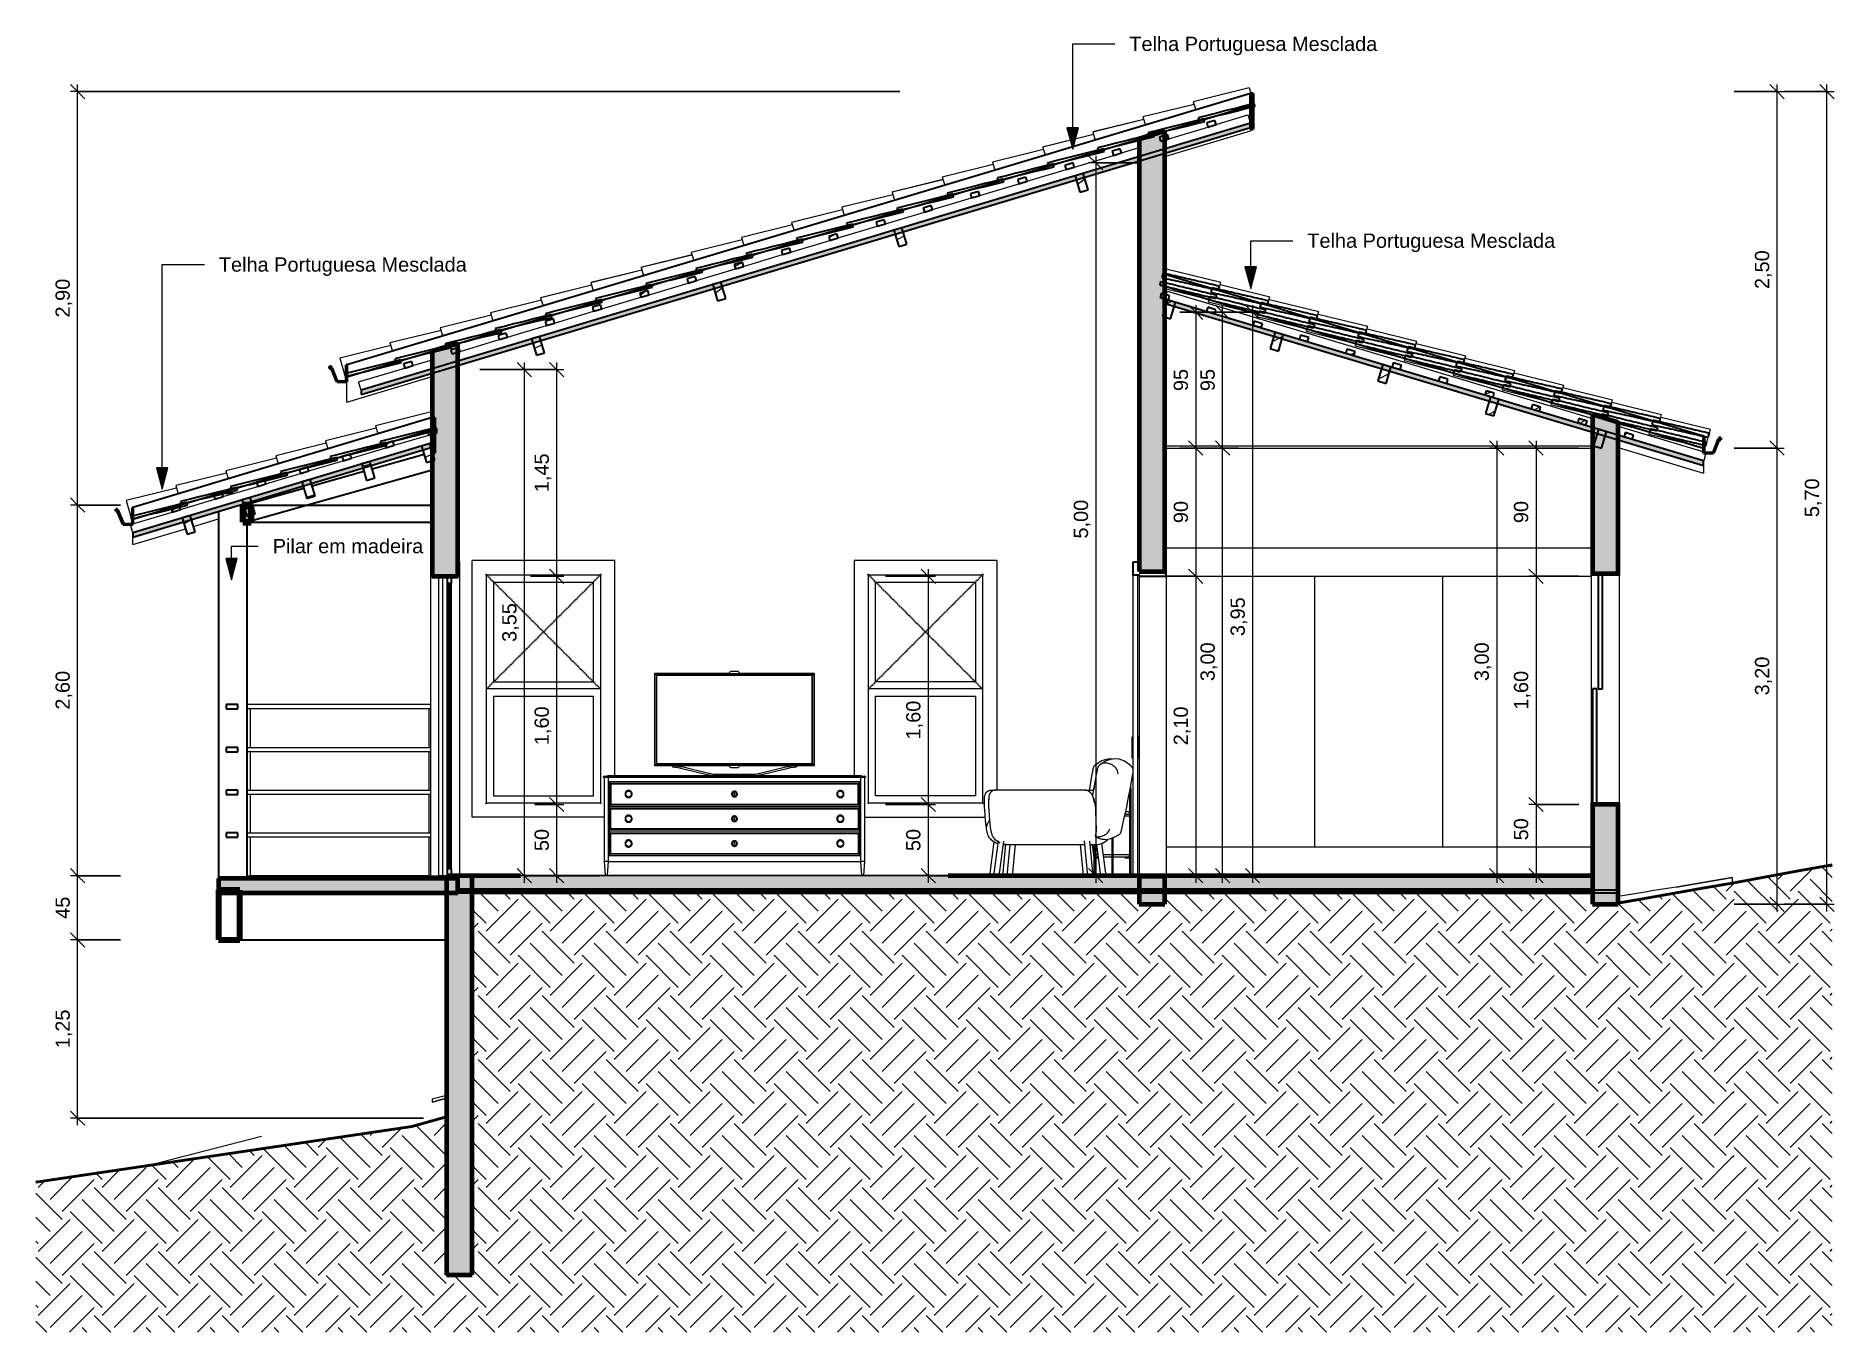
# Model space of a CAD drawing. Header units: millimetres. Extents: x -23833 to 62003, y -3000 to 6760.
# Drawn here: x 49388 to 62003, y -3000 to 6090 of the extents above; entities that cross this region are included whole.
import ezdxf

# ---------------------------------------------------------------- set-up
doc = ezdxf.new("R2010")
doc.units = ezdxf.units.MM
doc.linetypes.add('Dash', pattern=[6.35, 3.175, -3.175])
for name, color, linetype, lineweight in [('A-ANNO-DIMS', 211, 'Continuous', 9), ('A-ANNO-DIMS-50', 211, 'Continuous', 9), ('A-AREA', 32, 'Continuous', 9), ('A-CLNG', 13, 'Continuous', 9), ('A-DOOR', 31, 'Continuous', 9), ('A-FLOR', 192, 'Continuous', 25), ('A-FLOR-PATT', 8, 'Continuous', 25), ('A-GENM', 13, 'Continuous', 9), ('A-GLAZ', 151, 'Continuous', 9), ('A-GLAZ-CURT', 52, 'Continuous', 9), ('A-GLAZ-CWMG', 51, 'Continuous', 9), ('A-GLAZ-HDLN', 1, 'Dash', 25), ('A-ROOF', 132, 'Continuous', 9), ('A-ROOF-MCUT', 132, 'Continuous', 40), ('A-ROOF-OTLN', 132, 'Continuous', 9), ('A-ROOF-PATT', 132, 'Continuous', 9), ('A-WALL', 113, 'Continuous', 25), ('A-WALL-PATT', 111, 'Continuous', 25), ('Balaústres', 7, 'Continuous', 9), ('C-BLDG-PADS', 91, 'Continuous', 9), ('C-TOPO', 7, 'Continuous', 9), ('Corrimão', 250, 'Continuous', 25), ('Corrimãos superiores', 7, 'Continuous', 9), ('G-ANNO-TEXT', 231, 'Continuous', 9), ('I-FURN', 30, 'Continuous', 9), ('S-BEAM', 12, 'Continuous', 25), ('S-COLS', 52, 'Continuous', 25)]:
    doc.layers.add(name, color=color, linetype=linetype, lineweight=lineweight)
doc.styles.add('@Arial Unicode MS', font='ARIALUNI.TTF', dxfattribs={"height": 100})
doc.styles.add('Arial_1', font='arial.ttf', dxfattribs={"height": 100})
doc.dimstyles.new('CRT_-__Metros_-_Linha_de_chamada_3_5_mm', dxfattribs={"dimscale": 304.8, "dimtxt": 100.584485, "dimasz": 0.328084, "dimexe": 0.164042, "dimexo": 0.0625, "dimgap": 0.082021, "dimtad": 1, "dimdec": 0, "dimlfac": 0.1, "dimdsep": 46, "dimtxsty": '@Arial Unicode MS', "dimblk1": 'OBLIQUE', "dimblk2": 'OBLIQUE', "dimsah": 1, "dimcen": 0.09, "dimdle": 0.164042, "dimazin": 0, "dimtfac": 1, "dimtdec": 4, "dimtix": 1, "dimtmove": 0, "dimatfit": 3, "dimfxl": 0.984252, "dimfxlon": 1, "dimtvp": 1, "dimtolj": 1, "dimtzin": 0, "dimarcsym": 2})
doc.dimstyles.new('CRT_-__Metros_-_Linha_de_chamada_3_5_mm_1', dxfattribs={"dimscale": 304.8, "dimtxt": 100.584485, "dimasz": 0.328084, "dimexe": 0.164042, "dimexo": 0.0625, "dimgap": 0.082021, "dimtad": 1, "dimlfac": 0.001, "dimrnd": 0.01, "dimzin": 0, "dimdsep": 46, "dimtxsty": '@Arial Unicode MS', "dimblk1": 'OBLIQUE', "dimblk2": 'OBLIQUE', "dimsah": 1, "dimcen": 0.09, "dimdle": 0.164042, "dimazin": 0, "dimtfac": 1, "dimtdec": 4, "dimtix": 1, "dimtmove": 0, "dimatfit": 3, "dimfxl": 0.984252, "dimfxlon": 1, "dimtvp": 1, "dimtolj": 1, "dimtzin": 0, "dimarcsym": 2})
doc.dimstyles.new('CRT_-__Metros_-_Linha_de_chamada_3_5_mm_2', dxfattribs={"dimscale": 304.8, "dimtxt": 100.584485, "dimasz": 0.328084, "dimexe": 0.164042, "dimexo": 0.0625, "dimgap": 0.082021, "dimtad": 1, "dimlfac": 0.001, "dimrnd": 0.01, "dimzin": 0, "dimdsep": 46, "dimtxsty": '@Arial Unicode MS', "dimblk1": 'OBLIQUE', "dimblk2": 'OBLIQUE', "dimsah": 1, "dimcen": 0.09, "dimdle": 0.164042, "dimazin": 0, "dimtfac": 1, "dimtdec": 4, "dimtix": 1, "dimtmove": 2, "dimatfit": 3, "dimfxl": 0.984252, "dimfxlon": 1, "dimtvp": 1, "dimtolj": 1, "dimtzin": 0, "dimarcsym": 2})
doc.dimstyles.new('CRT_-__Metros_-_Linha_de_chamada_3_5_mm_4', dxfattribs={"dimscale": 304.8, "dimtxt": 100.584485, "dimasz": 0.328084, "dimexe": 0.164042, "dimexo": 0.0625, "dimgap": 0.082021, "dimtad": 1, "dimdec": 0, "dimlfac": 0.1, "dimdsep": 46, "dimtxsty": '@Arial Unicode MS', "dimblk1": 'OBLIQUE', "dimblk2": 'OBLIQUE', "dimsah": 1, "dimcen": 0.09, "dimdle": 0.164042, "dimazin": 0, "dimtfac": 1, "dimtdec": 4, "dimtix": 1, "dimtmove": 2, "dimatfit": 3, "dimfxl": 0.984252, "dimfxlon": 1, "dimtvp": 1, "dimtolj": 1, "dimtzin": 0, "dimarcsym": 2})
pattern_1 = [(216.87, (11811.774, 2309.08), (761.9991, 508.00136), [127, -1143]), (206.565, (11964.17, 2232.88), (-254.0006, -253.9997), [283.981, -283.981]), (198.435, (11964.17, 2105.88), (-507.9998, -254.0006), [160.644, -642.575])]
pattern_2 = [(45, (55688.8, 2055.08), (0, 449.013), [317.5, -317.5]), (45, (55773, 1970.9), (0, 449.013), [317.5, -317.5]), (45, (55857.17, 1886.7), (0, 449.013), [317.5, -317.5]), (135, (55688.8, 2111.2), (-449.013, 3e-14), [317.5, -317.5]), (135, (55773, 2195.4), (-449.013, 3e-14), [317.5, -317.5]), (135, (55857.17, 2279.6), (-449.013, 3e-14), [317.5, -317.5])]

msp = doc.modelspace()

# ---------------------------------------------------------------- texts
at = {"layer": 'G-ANNO-TEXT', "color": 7, "char_height": 100, "attachment_point": 1, "style": 'Arial_1'}
for s, insert, width in [('Telha Portuguesa Mesclada', (57058.89, 6084.383), 2156.53937), ('Telha Portuguesa Mesclada', (58307.551, 4703.937), 2156.53937), ('Telha Portuguesa Mesclada', (50670.923, 4536.756), 2156.53937), ('Pilar em madeira', (51049.29, 2561.963), 1310.75906)]:
    msp.add_mtext(s, dxfattribs=dict(at, insert=insert, width=width))

# ---------------------------------------------------------------- blocks, each defined once
blk = doc.blocks.new('Porta correr 4 folhas - 250 x 210-3560947-C')
at = {"layer": 'A-DOOR', "lineweight": 25}
for p, q in [((8189.650772, 2399), (8179.650772, 2399)), ((8179.650772, 2399), (8179.650772, 2299)), ((8189.650772, 2300), (8189.650772, 2399)), ((8379.650772, 2399), (8369.650772, 2399)), ((8369.650772, 2399), (8369.650772, 2300)), ((8379.650772, 2299), (8379.650772, 2399)), ((8179.650772, 2299), (8379.650772, 2299)), ((8369.650772, 2300), (8189.650772, 2300)), ((8294.650772, 2300), (8294.650772, 2250)), ((8324.650772, 2300), (8294.650772, 2300)), ((8324.650772, 2250), (8324.650772, 2300)), ((8294.650772, 2250), (8324.650772, 2250)), ((8302.150772, 2250), (8302.150772, 250)), ((8317.150772, 2250), (8302.150772, 2250)), ((8317.150772, 250), (8317.150772, 2250)), ((8294.650772, 250), (8294.650772, 200)), ((8324.650772, 250), (8294.650772, 250)), ((8294.650772, 200), (8324.650772, 200)), ((8302.150772, 250), (8317.150772, 250)), ((8324.650772, 200), (8324.650772, 250))]:
    blk.add_line(p, q, dxfattribs=at)
at = {"layer": 'A-DOOR'}
for p, q in [((8179.650772, 200), (8179.650772, 2299)), ((8234.650772, 200), (8234.650772, 2299)), ((8264.650772, 200), (8264.650772, 2299)), ((8264.650772, 200), (8264.650772, 2299)), ((8379.650772, 2299), (8379.650772, 200)), ((8294.650772, 250), (8294.650772, 2250)), ((8324.650772, 250), (8324.650772, 2250)), ((8179.650772, 200), (8234.650772, 200)), ((8264.650772, 200), (8234.650772, 200)), ((8289.650772, 200), (8264.650772, 200))]:
    blk.add_line(p, q, dxfattribs=at)
blk = doc.blocks.new('Janela basculante e folha fixa - 80 x 160 cm-4197830-C')
at = {"layer": 'A-GLAZ'}
for p, q in [((9470, 2410), (8470, 2410)), ((8470, 610), (8470, 2410)), ((9470, 900), (9470, 2410)), ((8570, 710), (8570, 2310)), ((8570, 2310), (9370, 2310)), ((9370, 2310), (9370, 710)), ((8620, 2260), (8620, 1560)), ((8620, 2260), (9320, 2260)), ((9320, 1560), (9320, 2260)), ((8620, 1560), (9320, 1560)), ((9370, 1510), (8570, 1510)), ((8620, 1460), (8620, 760)), ((8620, 1460), (9320, 1460)), ((9320, 760), (9320, 1460)), ((8620, 760), (9320, 760)), ((9370, 710), (8570, 710)), ((9395, 610), (8470, 610))]:
    blk.add_line(p, q, dxfattribs=at)
for points, knots in [([(8570, 2310), (8570, 2310), (8570, 2310), (8569, 2310), (8569, 2311), (8569, 2311), (8568, 2311), (8568, 2312), (8568, 2312), (8567, 2312), (8567, 2313), (8567, 2313), (8566, 2314), (8565, 2315), (8565, 2315)], [-1, -1, -1, -1, -0.833333, -0.75, -0.666667, -0.583333, -0.541667, -0.5, -0.416667, -0.375, -0.333333, -0.25, -0.166667, 0, 0, 0, 0]), ([(9375, 2315), (9374, 2315), (9374, 2314), (9373, 2313), (9372, 2313), (9372, 2312), (9372, 2312), (9371, 2312), (9371, 2311), (9371, 2311), (9370, 2311), (9370, 2310), (9370, 2310), (9370, 2310), (9370, 2310)], [0, 0, 0, 0, 0.166667, 0.25, 0.333333, 0.375, 0.416667, 0.5, 0.541667, 0.583333, 0.666667, 0.75, 0.833333, 1, 1, 1, 1]), ([(8565, 705), (8565, 705), (8566, 706), (8567, 707), (8567, 707), (8567, 708), (8568, 708), (8568, 708), (8568, 709), (8569, 709), (8569, 709), (8569, 710), (8570, 710), (8570, 710), (8570, 710)], [0, 0, 0, 0, 0.166667, 0.25, 0.333333, 0.375, 0.416667, 0.5, 0.541667, 0.583333, 0.666667, 0.75, 0.833333, 1, 1, 1, 1]), ([(9375, 705), (9374, 705), (9374, 706), (9373, 707), (9372, 707), (9372, 708), (9372, 708), (9371, 708), (9371, 709), (9371, 709), (9370, 709), (9370, 710), (9370, 710), (9370, 710), (9370, 710)], [0, 0, 0, 0, 0.166667, 0.25, 0.333333, 0.375, 0.416667, 0.5, 0.541667, 0.583333, 0.666667, 0.75, 0.833333, 1, 1, 1, 1])]:
    blk.add_open_spline(points, degree=3, knots=knots, dxfattribs=at)
at = {"layer": 'A-GLAZ-HDLN'}
for p, q in [((8570, 2310), (9370, 1510)), ((8570, 1510), (9370, 2310))]:
    blk.add_line(p, q, dxfattribs=at)
blk = doc.blocks.new('Janela basculante e folha fixa - 80 x 160 cm-4197805-C')
at = {"layer": 'A-GLAZ'}
for p, q in [((11150, 2410), (11150, 900)), ((12150, 2410), (11150, 2410)), ((12150, 2410), (12150, 800)), ((11250, 710), (11250, 2310)), ((11250, 2310), (12050, 2310)), ((12050, 2310), (12050, 710)), ((11300, 2260), (12000, 2260)), ((11300, 1560), (11300, 2260)), ((12000, 2260), (12000, 1560)), ((12000, 1560), (11300, 1560)), ((12050, 1510), (11250, 1510)), ((11300, 1460), (12000, 1460)), ((11300, 760), (11300, 1460)), ((12000, 1460), (12000, 760)), ((12000, 760), (11300, 760)), ((12050, 710), (11250, 710)), ((11225, 610), (12070, 610))]:
    blk.add_line(p, q, dxfattribs=at)
for points, knots in [([(11250, 2310), (11250, 2310), (11250, 2310), (11249, 2310), (11249, 2311), (11249, 2311), (11248, 2311), (11248, 2312), (11248, 2312), (11247, 2312), (11247, 2313), (11246, 2313), (11246, 2314), (11245, 2315), (11245, 2315)], [0, 0, 0, 0, 0.166667, 0.25, 0.333333, 0.416667, 0.458333, 0.5, 0.583333, 0.666667, 0.708333, 0.75, 0.833333, 1, 1, 1, 1]), ([(12055, 2315), (12054, 2315), (12054, 2314), (12053, 2313), (12052, 2313), (12052, 2312), (12052, 2312), (12051, 2312), (12051, 2311), (12051, 2311), (12050, 2311), (12050, 2310), (12050, 2310), (12050, 2310), (12050, 2310)], [-1, -1, -1, -1, -0.833333, -0.75, -0.666667, -0.625, -0.583333, -0.5, -0.458333, -0.416667, -0.333333, -0.25, -0.166667, 0, 0, 0, 0]), ([(11250, 710), (11250, 710), (11250, 710), (11249, 710), (11249, 709), (11249, 709), (11248, 709), (11248, 708), (11248, 708), (11247, 708), (11247, 707), (11246, 707), (11246, 706), (11245, 705), (11245, 705)], [0, 0, 0, 0, 0.166667, 0.25, 0.333333, 0.416667, 0.458333, 0.5, 0.583333, 0.666667, 0.708333, 0.75, 0.833333, 1, 1, 1, 1]), ([(12050, 710), (12050, 710), (12050, 710), (12050, 710), (12050, 709), (12051, 709), (12051, 709), (12051, 708), (12052, 708), (12052, 708), (12052, 707), (12053, 707), (12054, 706), (12054, 705), (12055, 705)], [0, 0, 0, 0, 0.166667, 0.25, 0.333333, 0.416667, 0.458333, 0.5, 0.583333, 0.666667, 0.708333, 0.75, 0.833333, 1, 1, 1, 1])]:
    blk.add_open_spline(points, degree=3, knots=knots, dxfattribs=at)
at = {"layer": 'A-GLAZ-HDLN'}
for p, q in [((12050, 2310), (11250, 1510)), ((12050, 1510), (11250, 2310))]:
    blk.add_line(p, q, dxfattribs=at)
blk = doc.blocks.new('CRT-POR-PMA-1Folha_Correr_3_5cm-Madeira - 80x210cm-4263514-C')
at = {"layer": 'A-DOOR', "lineweight": 25}
for p, q in [((13104.650772, 2400), (13104.650772, 2310)), ((13149.650772, 2400), (13104.650772, 2400)), ((13149.650772, 2335), (13149.650772, 2400)), ((13339.650772, 2400), (13329.650772, 2400)), ((13329.650772, 2400), (13329.650772, 2335)), ((13339.650772, 2300), (13339.650772, 2400)), ((13104.650772, 2310), (13149.650772, 2310)), ((13329.650772, 2335), (13149.650772, 2335)), ((13149.650772, 2310), (13149.650772, 2300)), ((13149.650772, 2300), (13339.650772, 2300))]:
    blk.add_line(p, q, dxfattribs=at)
at = {"layer": 'A-DOOR'}
for p, q in [((13104.650772, 2305), (13104.650772, 2310)), ((13149.650772, 2300), (13149.650772, 200)), ((13339.650772, 2300), (13339.650772, 200)), ((13099.650772, 1025), (13099.650772, 1175)), ((13104.650772, 1175), (13099.650772, 1175)), ((13144.650772, 1175), (13139.650772, 1175)), ((13144.650772, 1175), (13144.650772, 1025)), ((13104.650772, 1025), (13099.650772, 1025)), ((13144.650772, 1025), (13139.650772, 1025)), ((13104.650772, 200), (13104.650772, 205))]:
    blk.add_line(p, q, dxfattribs=at)
blk = doc.blocks.new('Janela basculante e folha fixa - 80 x 160 cm-V368-C')
at = {"layer": 'A-GLAZ'}
for p, q in [((13139.650772, 2410), (13139.650772, 2400)), ((13149.650772, 2410), (13139.650772, 2410))]:
    blk.add_line(p, q, dxfattribs=at)
blk = doc.blocks.new('CRT-POR-Folha-Madeira-Face Based - CRT-POR-Folha-Madeira-Face Based-4263516-C')
at = {"layer": 'A-GENM'}
for p, q in [((13139.650772, 2305), (13104.650772, 2305)), ((13104.650772, 2305), (13104.650772, 205)), ((13139.650772, 205), (13139.650772, 2305)), ((13104.650772, 205), (13139.650772, 205))]:
    blk.add_line(p, q, dxfattribs=at)
blk = doc.blocks.new('CRT-POR-Soleira - Soleira-3362045-C')
at = {"layer": 'A-GENM'}
for p, q in [((13329.650772, 200), (13149.650772, 200)), ((13149.650772, 200), (13149.650772, 185)), ((13149.650772, 185), (13329.650772, 185)), ((13329.650772, 185), (13329.650772, 200))]:
    blk.add_line(p, q, dxfattribs=at)
blk = doc.blocks.new('Guarda-corpo - Guarda-corpo-3444668-C')
at = {"layer": 'Corrimão'}
for p, q in [((6824.650772, 1400), (6744.650772, 1400)), ((6744.650772, 1400), (6744.650772, 1370)), ((6824.650772, 1370), (6824.650772, 1400)), ((6744.650772, 1370), (6824.650772, 1370)), ((6824.650772, 1100), (6744.650772, 1100)), ((6744.650772, 1100), (6744.650772, 1070)), ((6744.650772, 1070), (6824.650772, 1070)), ((6824.650772, 1070), (6824.650772, 1100)), ((6824.650772, 800), (6744.650772, 800)), ((6744.650772, 800), (6744.650772, 770)), ((6744.650772, 770), (6824.650772, 770)), ((6824.650772, 770), (6824.650772, 800)), ((6824.650772, 500), (6744.650772, 500)), ((6744.650772, 500), (6744.650772, 470)), ((6744.650772, 470), (6824.650772, 470)), ((6824.650772, 470), (6824.650772, 500))]:
    blk.add_line(p, q, dxfattribs=at)
blk = doc.blocks.new('Tipo de corrimão superior - Corrimão superior_Interno_-3444753-C')
at = {"layer": 'Corrimãos superiores'}
for p, q in [((6824.650772, 1400), (6744.650772, 1400)), ((6744.650772, 1400), (6744.650772, 1370)), ((6824.650772, 1370), (6824.650772, 1400)), ((6744.650772, 1370), (6824.650772, 1370))]:
    blk.add_line(p, q, dxfattribs=at)
blk = doc.blocks.new('Blks_Decor Henzel Studio_Tapete Diamond Dust - Único-3507328-C')
at = {"layer": 'I-FURN', "color": 55}
for p, q in [((8809.650772, 205), (11809.650772, 205)), ((8809.650772, 205), (8809.650772, 200)), ((11809.650772, 200), (8809.650772, 200)), ((11809.650772, 200), (11809.650772, 205))]:
    blk.add_line(p, q, dxfattribs=at)
blk = doc.blocks.new('CRT_MOB_ARM_Guarda roupa - portas de correr - 230 cm de altura-3528894-C')
at = {"layer": 'I-FURN', "color": 55}
for p, q in [((13329.650772, 2500), (16329.650772, 2500)), ((13339.650772, 2300), (14379.650772, 2300)), ((14379.650772, 2300), (15279.650772, 2300)), ((14379.650772, 2300), (14379.650772, 400)), ((15279.650772, 2300), (16319.650772, 2300)), ((15279.650772, 400), (15279.650772, 2300)), ((14379.650772, 400), (13339.650772, 400)), ((15279.650772, 400), (14379.650772, 400)), ((16329.650772, 400), (15279.650772, 400))]:
    blk.add_line(p, q, dxfattribs=at)
blk = doc.blocks.new('Janela basculante e folha fixa - 80 x 160 cm-V369-C')
at = {"layer": 'A-GLAZ', "lineweight": 25}
for p, q in [((16320, 2410), (16320, 2315)), ((16330, 2410), (16320, 2410)), ((16330, 2320), (16330, 2410)), ((16520, 2410), (16510, 2410)), ((16510, 2410), (16510, 2320)), ((16520, 2315), (16520, 2410)), ((16325, 2310), (16515, 2310)), ((16510, 2320), (16330, 2320)), ((16370, 2310), (16370, 1510)), ((16400, 2310), (16370, 2310)), ((16400, 1510), (16400, 2310)), ((16330, 1510), (16330, 710)), ((16360, 1510), (16330, 1510)), ((16360, 710), (16360, 1510)), ((16370, 1510), (16400, 1510)), ((16320, 705), (16320, 610)), ((16515, 710), (16325, 710)), ((16330, 710), (16360, 710)), ((16330, 610), (16330, 700)), ((16330, 700), (16510, 700)), ((16510, 700), (16510, 610)), ((16520, 610), (16520, 705)), ((16320, 610), (16330, 610)), ((16510, 610), (16520, 610))]:
    blk.add_line(p, q, dxfattribs=at)
at = {"layer": 'A-GLAZ'}
for p, q in [((16320, 2315), (16320, 705)), ((16520, 705), (16520, 2315))]:
    blk.add_line(p, q, dxfattribs=at)
at = {"layer": 'A-GLAZ', "lineweight": 25}
for centre, start, end in [((16325, 2315), 180, 270), ((16515, 2315), 270, 0), ((16325, 705), 90, 180), ((16515, 705), 0, 90)]:
    blk.add_arc(centre, 5, start, end, dxfattribs=at)
at = {"layer": 'A-GLAZ'}
for points, knots in [([(16325, 2310), (16324, 2310), (16324, 2310), (16323, 2310), (16322, 2311), (16322, 2311), (16321, 2311), (16321, 2312), (16321, 2312), (16320, 2312), (16320, 2313), (16320, 2313), (16320, 2314), (16320, 2315), (16320, 2315)], [0, 0, 0, 0, 0.166667, 0.25, 0.333333, 0.416667, 0.458333, 0.5, 0.583333, 0.666667, 0.708333, 0.75, 0.833333, 1, 1, 1, 1]), ([(16520, 2315), (16520, 2315), (16520, 2314), (16519, 2313), (16519, 2313), (16519, 2312), (16519, 2312), (16518, 2312), (16518, 2311), (16518, 2311), (16517, 2311), (16517, 2310), (16516, 2310), (16515, 2310), (16515, 2310)], [0, 0, 0, 0, 0.166667, 0.25, 0.333333, 0.375, 0.416667, 0.5, 0.541667, 0.583333, 0.666667, 0.75, 0.833333, 1, 1, 1, 1]), ([(16325, 710), (16324, 710), (16324, 710), (16323, 710), (16322, 709), (16322, 709), (16321, 709), (16321, 708), (16321, 708), (16320, 708), (16320, 707), (16320, 707), (16320, 706), (16320, 705), (16320, 705)], [0, 0, 0, 0, 0.166667, 0.25, 0.333333, 0.416667, 0.458333, 0.5, 0.583333, 0.666667, 0.708333, 0.75, 0.833333, 1, 1, 1, 1]), ([(16520, 705), (16520, 705), (16520, 706), (16519, 707), (16519, 707), (16519, 708), (16519, 708), (16518, 708), (16518, 709), (16518, 709), (16517, 709), (16517, 710), (16516, 710), (16515, 710), (16515, 710)], [0, 0, 0, 0, 0.166667, 0.25, 0.333333, 0.375, 0.416667, 0.5, 0.541667, 0.583333, 0.666667, 0.75, 0.833333, 1, 1, 1, 1])]:
    blk.add_open_spline(points, degree=3, knots=knots, dxfattribs=at)
blk = doc.blocks.new('Blks_Mob_Mesa de Cabeceira Cômoda - Azul Petróleo-3563529-C')
at = {"layer": 'I-FURN', "color": 55}
for p, q in [((9427, 890), (9390, 890)), ((9397, 895), (9395, 895)), ((9395, 890), (9395, 300)), ((9399, 895), (9397, 895)), ((9402, 895), (9399, 895)), ((9405, 895), (9402, 895)), ((9409, 895), (9406, 895)), ((9417, 895), (9409, 895)), ((9422, 895), (9417, 895)), ((11200, 900), (9420, 900)), ((9424, 895), (9422, 895)), ((11196, 895), (9424, 895)), ((11196, 895), (9424, 895)), ((9425, 300), (9425, 890)), ((11192, 890), (9427, 890)), ((11230, 890), (11192, 890)), ((11195, 890), (11195, 300)), ((11197, 895), (11196, 895)), ((11203, 895), (11197, 895)), ((11210, 895), (11203, 895)), ((11214, 895), (11210, 895)), ((11217, 895), (11214, 895)), ((11220, 895), (11217, 895)), ((11223, 895), (11220, 895)), ((11224, 895), (11223, 895)), ((11225, 895), (11224, 895)), ((11225, 300), (11225, 890)), ((9424, 860), (11195, 860)), ((11194, 859), (9426, 859)), ((9426, 859), (9426, 687)), ((9436, 849), (11184, 849)), ((9436, 697), (9436, 849)), ((9436, 849), (11184, 849)), ((9436, 849), (9442, 843)), ((9436, 697), (9436, 849)), ((11178, 843), (9442, 843)), ((9442, 843), (9442, 703)), ((10307, 768), (10308, 773)), ((10310, 768), (10307, 768)), ((10308, 773), (10308, 774)), ((10308, 773), (10308, 774)), ((10312, 768), (10310, 768)), ((10311, 774), (10311, 773)), ((10311, 774), (10311, 773)), ((10311, 773), (10312, 768)), ((11184, 849), (11178, 843)), ((11178, 703), (11178, 843)), ((11184, 849), (11184, 697)), ((11184, 849), (11184, 697)), ((11194, 687), (11194, 859)), ((9426, 687), (11194, 687)), ((11194, 686), (9426, 686)), ((9426, 686), (9426, 514)), ((9436, 697), (9442, 703)), ((11184, 697), (9436, 697)), ((11184, 697), (9436, 697)), ((9436, 676), (11184, 676)), ((9436, 524), (9436, 676)), ((9436, 676), (11184, 676)), ((9436, 676), (9442, 670)), ((9436, 524), (9436, 676)), ((9442, 703), (11178, 703)), ((9442, 670), (11178, 670)), ((9442, 530), (9442, 670)), ((11178, 703), (11184, 697)), ((11184, 676), (11178, 670)), ((11178, 670), (11178, 530)), ((11184, 676), (11184, 524)), ((11184, 676), (11184, 524)), ((11194, 514), (11194, 686)), ((9426, 514), (11194, 514)), ((11194, 512), (9426, 512)), ((9426, 512), (9426, 341)), ((9436, 524), (9442, 530)), ((11184, 524), (9436, 524)), ((11184, 524), (9436, 524)), ((11178, 530), (9442, 530)), ((10307, 595), (10308, 600)), ((10310, 595), (10307, 595)), ((10308, 600), (10308, 601)), ((10308, 600), (10308, 601)), ((10312, 595), (10310, 595)), ((10311, 601), (10311, 600)), ((10311, 601), (10311, 600)), ((10311, 600), (10312, 595)), ((11178, 530), (11184, 524)), ((11194, 341), (11194, 512)), ((9436, 502), (11184, 502)), ((9436, 351), (9436, 502)), ((9436, 502), (11184, 502)), ((9436, 502), (9442, 496)), ((9436, 351), (9436, 502)), ((9442, 496), (11178, 496)), ((9442, 357), (9442, 496)), ((10307, 422), (10308, 426)), ((10310, 422), (10307, 422)), ((10308, 426), (10308, 427)), ((10308, 426), (10308, 427)), ((10312, 422), (10310, 422)), ((10311, 427), (10311, 426)), ((10311, 427), (10311, 426)), ((10311, 426), (10312, 422)), ((11184, 502), (11178, 496)), ((11178, 496), (11178, 357)), ((11184, 502), (11184, 351)), ((11184, 502), (11184, 351)), ((9395, 300), (9402, 205)), ((9425, 300), (9395, 300)), ((9418, 205), (9425, 300)), ((9424, 300), (11195, 300)), ((11195, 340), (9425, 340)), ((9426, 341), (11194, 341)), ((9436, 351), (9442, 357)), ((11184, 351), (9436, 351)), ((11184, 351), (9436, 351)), ((9442, 357), (11178, 357)), ((11178, 357), (11184, 351)), ((11195, 300), (11202, 205)), ((11225, 300), (11195, 300)), ((11218, 205), (11225, 300))]:
    blk.add_line(p, q, dxfattribs=at)
at = {"layer": 'I-FURN', "color": 55, "flags": 128}
for points in [[(9390, 890), (9390, 890), (9390, 890), (9390, 891), (9390, 891), (9390, 891), (9390, 891), (9390, 891), (9390, 892), (9390, 892), (9390, 892), (9390, 892), (9390, 892), (9390, 892), (9390, 893), (9391, 893), (9391, 893), (9391, 893), (9391, 893), (9391, 893), (9391, 894), (9391, 894), (9392, 894), (9392, 894), (9392, 894), (9392, 894), (9392, 894), (9392, 894), (9393, 895), (9393, 895), (9393, 895), (9393, 895), (9393, 895), (9393, 895), (9394, 895), (9394, 895), (9394, 895), (9394, 895), (9394, 895), (9395, 895), (9395, 895)], [(9390, 890), (9390, 890), (9390, 891), (9390, 891), (9390, 891), (9390, 891), (9390, 891), (9390, 892), (9390, 892), (9390, 892), (9390, 892), (9390, 892), (9390, 892), (9390, 893), (9391, 893), (9391, 893), (9391, 893), (9391, 893), (9391, 893)], [(9392, 894), (9392, 894), (9392, 894), (9392, 894), (9392, 894), (9393, 895), (9393, 895), (9393, 895), (9393, 895), (9393, 895), (9393, 895), (9394, 895), (9394, 895), (9394, 895), (9394, 895), (9394, 895), (9395, 895), (9395, 895)], [(9395, 895), (9395, 895), (9395, 895), (9395, 896), (9395, 896), (9395, 896), (9395, 896), (9395, 896), (9395, 897), (9395, 897), (9395, 897), (9395, 897), (9395, 897), (9395, 897), (9395, 898), (9396, 898), (9396, 898), (9396, 898), (9396, 898), (9396, 898), (9396, 899), (9396, 899), (9396, 899), (9397, 899), (9397, 899), (9397, 899), (9397, 899), (9397, 899), (9397, 900), (9398, 900), (9398, 900), (9398, 900), (9398, 900), (9398, 900), (9399, 900), (9399, 900), (9399, 900), (9399, 900), (9399, 900), (9400, 900), (9400, 900)], [(9395, 895), (9395, 895), (9395, 895), (9395, 896), (9395, 896), (9395, 896), (9395, 896), (9395, 896), (9395, 897), (9395, 897), (9395, 897), (9395, 897), (9395, 897), (9395, 897), (9395, 898), (9396, 898), (9396, 898), (9396, 898), (9396, 898), (9396, 898), (9396, 899), (9396, 899), (9396, 899), (9397, 899), (9397, 899), (9397, 899), (9397, 899), (9397, 899), (9397, 900), (9398, 900), (9398, 900), (9398, 900), (9398, 900), (9398, 900), (9399, 900), (9399, 900), (9399, 900), (9399, 900), (9399, 900), (9400, 900), (9400, 900)], [(11220, 900), (11220, 900), (11220, 900), (11220, 900), (11220, 900), (11221, 900), (11221, 900), (11221, 900), (11221, 900), (11221, 900), (11222, 900), (11222, 900), (11222, 899), (11222, 899), (11222, 899), (11222, 899), (11223, 899), (11223, 899), (11223, 899), (11223, 899), (11223, 898), (11223, 898), (11224, 898), (11224, 898), (11224, 898), (11224, 898), (11224, 898), (11224, 897), (11224, 897), (11224, 897), (11224, 897), (11224, 897), (11224, 896), (11224, 896), (11225, 896), (11225, 896), (11225, 896), (11225, 895), (11225, 895), (11225, 895), (11225, 895)], [(11220, 900), (11220, 900), (11220, 900), (11220, 900), (11220, 900), (11221, 900), (11221, 900), (11221, 900), (11221, 900), (11221, 900), (11222, 900), (11222, 900), (11222, 899), (11222, 899)], [(11222, 899), (11223, 899), (11223, 899), (11223, 899), (11223, 899), (11223, 898), (11223, 898), (11224, 898), (11224, 898), (11224, 898), (11224, 898), (11224, 898), (11224, 897)], [(11224, 897), (11224, 897), (11224, 897), (11224, 897), (11224, 896), (11224, 896), (11225, 896), (11225, 896), (11225, 896), (11225, 895), (11225, 895), (11225, 895), (11225, 895)], [(11225, 895), (11225, 895), (11225, 895), (11225, 895), (11225, 895), (11226, 895), (11226, 895), (11226, 895), (11226, 895), (11226, 895), (11227, 895), (11227, 895), (11227, 894), (11227, 894), (11227, 894), (11227, 894), (11228, 894), (11228, 894), (11228, 894), (11228, 894), (11228, 893), (11228, 893), (11228, 893), (11229, 893), (11229, 893), (11229, 893), (11229, 893), (11229, 892), (11229, 892), (11229, 892), (11229, 892), (11229, 892), (11229, 891), (11229, 891), (11230, 891), (11230, 891), (11230, 891), (11230, 890), (11230, 890), (11230, 890), (11230, 890)], [(11225, 895), (11225, 895), (11225, 895), (11225, 895), (11225, 895), (11226, 895), (11226, 895), (11226, 895), (11226, 895), (11226, 895), (11227, 895), (11227, 895), (11227, 894), (11227, 894), (11227, 894), (11227, 894), (11228, 894)], [(11228, 893), (11228, 893), (11228, 893), (11229, 893), (11229, 893), (11229, 893), (11229, 893), (11229, 892), (11229, 892), (11229, 892), (11229, 892), (11229, 892), (11229, 891), (11229, 891), (11230, 891), (11230, 891), (11230, 891), (11230, 890), (11230, 890)], [(9592, 773), (9592, 774), (9592, 775), (9591, 776), (9591, 777), (9591, 778), (9591, 779), (9591, 780), (9590, 781), (9590, 782), (9590, 783), (9589, 784), (9589, 785), (9588, 786), (9588, 786), (9587, 787), (9587, 788), (9586, 789), (9585, 790), (9585, 790), (9584, 791), (9583, 792), (9583, 792), (9582, 793), (9581, 794), (9580, 794), (9579, 795), (9578, 795), (9578, 796), (9577, 796), (9576, 796), (9575, 797), (9574, 797), (9573, 797), (9572, 798), (9571, 798), (9570, 798), (9569, 798), (9568, 798), (9567, 798), (9566, 798), (9565, 798), (9564, 798), (9563, 798), (9562, 798), (9561, 797), (9560, 797), (9559, 797), (9558, 797), (9557, 796), (9556, 796), (9555, 795), (9554, 795), (9554, 794), (9553, 794), (9552, 793), (9551, 793), (9550, 792), (9550, 791), (9549, 791), (9548, 790), (9548, 789), (9547, 788), (9546, 788), (9546, 787), (9545, 786), (9545, 785), (9544, 784), (9544, 783), (9543, 782), (9543, 781), (9543, 781), (9543, 780), (9542, 779), (9542, 778), (9542, 777), (9542, 776), (9542, 775), (9542, 774), (9542, 773)], [(9542, 773), (9542, 772), (9542, 771), (9542, 770), (9542, 769), (9542, 768), (9542, 767), (9543, 766), (9543, 765), (9543, 764), (9544, 763), (9544, 762), (9544, 762), (9545, 761), (9545, 760), (9546, 759), (9547, 758), (9547, 757), (9548, 757), (9549, 756), (9549, 755), (9550, 754), (9551, 754), (9552, 753), (9552, 753), (9553, 752), (9554, 752), (9555, 751), (9556, 751), (9557, 750), (9558, 750), (9559, 749), (9559, 749), (9560, 749), (9561, 749), (9562, 748), (9563, 748), (9564, 748), (9565, 748), (9566, 748), (9567, 748), (9568, 748), (9569, 748), (9570, 748), (9571, 749), (9572, 749), (9573, 749), (9574, 749), (9575, 750), (9576, 750), (9577, 750), (9578, 751), (9579, 751), (9580, 752), (9581, 752), (9581, 753), (9582, 753), (9583, 754), (9584, 755), (9584, 755), (9585, 756), (9586, 757), (9586, 758), (9587, 759), (9588, 759), (9588, 760), (9589, 761), (9589, 762), (9589, 763), (9590, 764), (9590, 765), (9591, 766), (9591, 767), (9591, 768), (9591, 769), (9591, 770), (9592, 771), (9592, 772), (9592, 773), (9592, 773)], [(9546, 773), (9546, 774), (9546, 775), (9546, 776), (9546, 776), (9546, 777), (9546, 778), (9547, 779), (9547, 780), (9547, 780), (9547, 781), (9548, 782), (9548, 783), (9549, 783), (9549, 784), (9549, 785), (9550, 786), (9550, 786), (9551, 787), (9551, 787), (9552, 788), (9553, 789), (9553, 789), (9554, 790), (9555, 790), (9555, 791), (9556, 791), (9557, 792), (9558, 792), (9558, 792), (9559, 793), (9560, 793), (9561, 793), (9561, 793), (9562, 794), (9563, 794), (9564, 794), (9565, 794), (9566, 794), (9566, 794), (9567, 794), (9568, 794), (9569, 794), (9570, 794), (9571, 794), (9571, 793), (9572, 793), (9573, 793), (9574, 793), (9575, 792), (9575, 792), (9576, 792), (9577, 791), (9578, 791), (9578, 790), (9579, 790), (9580, 789), (9580, 789), (9581, 788), (9581, 788), (9582, 787), (9583, 787), (9583, 786), (9584, 785), (9584, 785), (9585, 784), (9585, 783), (9585, 782), (9586, 782), (9586, 781), (9586, 780), (9587, 779), (9587, 778), (9587, 778), (9587, 777), (9587, 776), (9587, 775), (9588, 774), (9588, 774), (9588, 773)], [(9588, 773), (9588, 772), (9587, 771), (9587, 771), (9587, 770), (9587, 769), (9587, 768), (9587, 767), (9587, 767), (9586, 766), (9586, 765), (9586, 764), (9585, 763), (9585, 763), (9584, 762), (9584, 761), (9583, 761), (9583, 760), (9582, 759), (9582, 759), (9581, 758), (9581, 758), (9580, 757), (9579, 756), (9579, 756), (9578, 755), (9577, 755), (9577, 755), (9576, 754), (9575, 754), (9574, 754), (9573, 753), (9573, 753), (9572, 753), (9571, 753), (9570, 752), (9569, 752), (9569, 752), (9568, 752), (9567, 752), (9566, 752), (9565, 752), (9564, 752), (9564, 752), (9563, 753), (9562, 753), (9561, 753), (9560, 753), (9559, 753), (9559, 754), (9558, 754), (9557, 754), (9556, 755), (9556, 755), (9555, 756), (9554, 756), (9554, 757), (9553, 757), (9552, 758), (9552, 758), (9551, 759), (9551, 760), (9550, 760), (9550, 761), (9549, 762), (9549, 762), (9548, 763), (9548, 764), (9548, 765), (9547, 765), (9547, 766), (9547, 767), (9546, 768), (9546, 768), (9546, 769), (9546, 770), (9546, 771), (9546, 772), (9546, 773), (9546, 773)], [(10330, 773), (10330, 774), (10330, 775), (10330, 775), (10329, 776), (10329, 777), (10329, 778), (10329, 779), (10329, 779), (10328, 780), (10328, 781), (10328, 782), (10327, 782), (10327, 783), (10327, 784), (10326, 784), (10326, 785), (10325, 786), (10325, 786), (10324, 787), (10324, 787), (10323, 788), (10322, 788), (10322, 789), (10321, 789), (10320, 790), (10320, 790), (10319, 791), (10318, 791), (10318, 791), (10317, 792), (10316, 792), (10315, 792), (10315, 792), (10314, 793), (10313, 793), (10312, 793), (10311, 793), (10311, 793), (10310, 793), (10309, 793), (10308, 793), (10307, 793), (10307, 793), (10306, 793), (10305, 793), (10304, 792), (10304, 792), (10303, 792), (10302, 792), (10301, 791), (10301, 791), (10300, 791), (10299, 790), (10299, 790), (10298, 789), (10297, 789), (10297, 788), (10296, 788), (10295, 787), (10295, 787), (10294, 786), (10294, 785), (10293, 785), (10293, 784), (10293, 783), (10292, 783), (10292, 782), (10291, 781), (10291, 781), (10291, 780), (10291, 779), (10290, 778), (10290, 777), (10290, 777), (10290, 776), (10290, 775), (10290, 774), (10290, 774), (10290, 773)], [(10290, 773), (10290, 772), (10290, 771), (10290, 771), (10290, 770), (10290, 769), (10290, 768), (10290, 768), (10291, 767), (10291, 766), (10291, 765), (10292, 765), (10292, 764), (10292, 763), (10293, 762), (10293, 762), (10294, 761), (10294, 761), (10295, 760), (10295, 759), (10296, 759), (10296, 758), (10297, 758), (10298, 757), (10298, 757), (10299, 756), (10300, 756), (10300, 755), (10301, 755), (10302, 755), (10302, 754), (10303, 754), (10304, 754), (10305, 754), (10305, 754), (10306, 753), (10307, 753), (10308, 753), (10309, 753), (10309, 753), (10310, 753), (10311, 753), (10312, 753), (10313, 753), (10313, 753), (10314, 754), (10315, 754), (10316, 754), (10316, 754), (10317, 755), (10318, 755), (10319, 755), (10319, 756), (10320, 756), (10321, 756), (10321, 757), (10322, 757), (10323, 758), (10323, 758), (10324, 759), (10324, 760), (10325, 760), (10325, 761), (10326, 761), (10326, 762), (10327, 763), (10327, 763), (10328, 764), (10328, 765), (10328, 766), (10328, 766), (10329, 767), (10329, 768), (10329, 769), (10329, 769), (10329, 770), (10330, 771), (10330, 772), (10330, 773), (10330, 773)], [(10294, 773), (10294, 774), (10294, 774), (10294, 775), (10294, 776), (10294, 776), (10294, 777), (10294, 777), (10295, 778), (10295, 779), (10295, 779), (10295, 780), (10296, 780), (10296, 781), (10296, 782), (10297, 782), (10297, 783), (10297, 783), (10298, 784), (10298, 784), (10299, 784), (10299, 785), (10300, 785), (10300, 786), (10301, 786), (10301, 786), (10302, 787), (10302, 787), (10303, 787), (10303, 788), (10304, 788), (10304, 788), (10305, 788), (10306, 788), (10306, 789), (10307, 789), (10308, 789), (10308, 789), (10309, 789), (10309, 789), (10310, 789), (10311, 789), (10311, 789), (10312, 789), (10313, 789), (10313, 789), (10314, 788), (10314, 788), (10315, 788), (10316, 788), (10316, 788), (10317, 787), (10317, 787), (10318, 787), (10318, 786), (10319, 786), (10320, 786), (10320, 785), (10320, 785), (10321, 784), (10321, 784), (10322, 783), (10322, 783), (10323, 782), (10323, 782), (10323, 781), (10324, 781), (10324, 780), (10324, 780), (10324, 779), (10325, 778), (10325, 778), (10325, 777), (10325, 777), (10325, 776), (10325, 775), (10325, 775), (10326, 774), (10326, 773), (10326, 773)], [(10326, 773), (10326, 772), (10326, 772), (10325, 771), (10325, 771), (10325, 770), (10325, 769), (10325, 769), (10325, 768), (10325, 767), (10324, 767), (10324, 766), (10324, 766), (10323, 765), (10323, 765), (10323, 764), (10322, 764), (10322, 763), (10322, 763), (10321, 762), (10321, 762), (10320, 761), (10320, 761), (10319, 760), (10319, 760), (10318, 760), (10318, 759), (10317, 759), (10317, 759), (10316, 758), (10315, 758), (10315, 758), (10314, 758), (10314, 758), (10313, 758), (10312, 757), (10312, 757), (10311, 757), (10310, 757), (10310, 757), (10309, 757), (10309, 757), (10308, 757), (10307, 757), (10307, 757), (10306, 758), (10305, 758), (10305, 758), (10304, 758), (10304, 758), (10303, 759), (10302, 759), (10302, 759), (10301, 760), (10301, 760), (10300, 760), (10300, 761), (10299, 761), (10299, 761), (10298, 762), (10298, 762), (10297, 763), (10297, 763), (10297, 764), (10296, 764), (10296, 765), (10296, 765), (10295, 766), (10295, 767), (10295, 767), (10295, 768), (10294, 768), (10294, 769), (10294, 770), (10294, 770), (10294, 771), (10294, 771), (10294, 772), (10294, 773), (10294, 773)], [(11078, 773), (11078, 774), (11078, 775), (11077, 776), (11077, 777), (11077, 778), (11077, 779), (11077, 780), (11076, 781), (11076, 782), (11076, 783), (11075, 784), (11075, 785), (11074, 786), (11074, 786), (11073, 787), (11073, 788), (11072, 789), (11071, 790), (11071, 790), (11070, 791), (11069, 792), (11069, 792), (11068, 793), (11067, 794), (11066, 794), (11065, 795), (11064, 795), (11064, 796), (11063, 796), (11062, 796), (11061, 797), (11060, 797), (11059, 797), (11058, 798), (11057, 798), (11056, 798), (11055, 798), (11054, 798), (11053, 798), (11052, 798), (11051, 798), (11050, 798), (11049, 798), (11048, 798), (11047, 797), (11046, 797), (11045, 797), (11044, 797), (11043, 796), (11042, 796), (11041, 795), (11040, 795), (11040, 794), (11039, 794), (11038, 793), (11037, 793), (11036, 792), (11036, 791), (11035, 791), (11034, 790), (11034, 789), (11033, 788), (11032, 788), (11032, 787), (11031, 786), (11031, 785), (11030, 784), (11030, 783), (11029, 782), (11029, 781), (11029, 781), (11029, 780), (11028, 779), (11028, 778), (11028, 777), (11028, 776), (11028, 775), (11028, 774), (11028, 773)], [(11028, 773), (11028, 772), (11028, 771), (11028, 770), (11028, 769), (11028, 768), (11028, 767), (11029, 766), (11029, 765), (11029, 764), (11030, 763), (11030, 762), (11030, 762), (11031, 761), (11031, 760), (11032, 759), (11033, 758), (11033, 757), (11034, 757), (11035, 756), (11035, 755), (11036, 754), (11037, 754), (11038, 753), (11038, 753), (11039, 752), (11040, 752), (11041, 751), (11042, 751), (11043, 750), (11044, 750), (11045, 749), (11045, 749), (11046, 749), (11047, 749), (11048, 748), (11049, 748), (11050, 748), (11051, 748), (11052, 748), (11053, 748), (11054, 748), (11055, 748), (11056, 748), (11057, 749), (11058, 749), (11059, 749), (11060, 749), (11061, 750), (11062, 750), (11063, 750), (11064, 751), (11065, 751), (11066, 752), (11067, 752), (11067, 753), (11068, 753), (11069, 754), (11070, 755), (11070, 755), (11071, 756), (11072, 757), (11072, 758), (11073, 759), (11074, 759), (11074, 760), (11075, 761), (11075, 762), (11075, 763), (11076, 764), (11076, 765), (11077, 766), (11077, 767), (11077, 768), (11077, 769), (11077, 770), (11078, 771), (11078, 772), (11078, 773), (11078, 773)], [(11032, 773), (11032, 774), (11032, 775), (11032, 776), (11032, 776), (11032, 777), (11032, 778), (11033, 779), (11033, 780), (11033, 780), (11033, 781), (11034, 782), (11034, 783), (11035, 783), (11035, 784), (11035, 785), (11036, 786), (11036, 786), (11037, 787), (11037, 787), (11038, 788), (11039, 789), (11039, 789), (11040, 790), (11041, 790), (11041, 791), (11042, 791), (11043, 792), (11044, 792), (11044, 792), (11045, 793), (11046, 793), (11047, 793), (11047, 793), (11048, 794), (11049, 794), (11050, 794), (11051, 794), (11052, 794), (11052, 794), (11053, 794), (11054, 794), (11055, 794), (11056, 794), (11057, 794), (11057, 793), (11058, 793), (11059, 793), (11060, 793), (11061, 792), (11061, 792), (11062, 792), (11063, 791), (11064, 791), (11064, 790), (11065, 790), (11066, 789), (11066, 789), (11067, 788), (11067, 788), (11068, 787), (11069, 787), (11069, 786), (11070, 785), (11070, 785), (11071, 784), (11071, 783), (11071, 782), (11072, 782), (11072, 781), (11072, 780), (11073, 779), (11073, 778), (11073, 778), (11073, 777), (11073, 776), (11073, 775), (11074, 774), (11074, 774), (11074, 773)], [(11074, 773), (11074, 772), (11073, 771), (11073, 771), (11073, 770), (11073, 769), (11073, 768), (11073, 767), (11073, 767), (11072, 766), (11072, 765), (11072, 764), (11071, 763), (11071, 763), (11070, 762), (11070, 761), (11069, 761), (11069, 760), (11068, 759), (11068, 759), (11067, 758), (11067, 758), (11066, 757), (11065, 756), (11065, 756), (11064, 755), (11063, 755), (11063, 755), (11062, 754), (11061, 754), (11060, 754), (11059, 753), (11059, 753), (11058, 753), (11057, 753), (11056, 752), (11055, 752), (11055, 752), (11054, 752), (11053, 752), (11052, 752), (11051, 752), (11050, 752), (11050, 752), (11049, 753), (11048, 753), (11047, 753), (11046, 753), (11045, 753), (11045, 754), (11044, 754), (11043, 754), (11042, 755), (11042, 755), (11041, 756), (11040, 756), (11040, 757), (11039, 757), (11038, 758), (11038, 758), (11037, 759), (11037, 760), (11036, 760), (11036, 761), (11035, 762), (11035, 762), (11034, 763), (11034, 764), (11034, 765), (11033, 765), (11033, 766), (11033, 767), (11032, 768), (11032, 768), (11032, 769), (11032, 770), (11032, 771), (11032, 772), (11032, 773), (11032, 773)], [(9592, 600), (9592, 601), (9592, 602), (9591, 603), (9591, 604), (9591, 605), (9591, 606), (9591, 607), (9590, 608), (9590, 609), (9590, 609), (9589, 610), (9589, 611), (9588, 612), (9588, 613), (9587, 614), (9587, 615), (9586, 615), (9585, 616), (9585, 617), (9584, 618), (9583, 618), (9583, 619), (9582, 620), (9581, 620), (9580, 621), (9579, 621), (9578, 622), (9578, 622), (9577, 623), (9576, 623), (9575, 623), (9574, 624), (9573, 624), (9572, 624), (9571, 624), (9570, 625), (9569, 625), (9568, 625), (9567, 625), (9566, 625), (9565, 625), (9564, 625), (9563, 624), (9562, 624), (9561, 624), (9560, 624), (9559, 624), (9558, 623), (9557, 623), (9556, 622), (9555, 622), (9554, 622), (9554, 621), (9553, 621), (9552, 620), (9551, 619), (9550, 619), (9550, 618), (9549, 617), (9548, 617), (9548, 616), (9547, 615), (9546, 614), (9546, 613), (9545, 613), (9545, 612), (9544, 611), (9544, 610), (9543, 609), (9543, 608), (9543, 607), (9543, 606), (9542, 605), (9542, 604), (9542, 603), (9542, 602), (9542, 601), (9542, 600), (9542, 600)], [(9542, 600), (9542, 599), (9542, 598), (9542, 597), (9542, 596), (9542, 595), (9542, 594), (9543, 593), (9543, 592), (9543, 591), (9544, 590), (9544, 589), (9544, 588), (9545, 587), (9545, 586), (9546, 586), (9547, 585), (9547, 584), (9548, 583), (9549, 583), (9549, 582), (9550, 581), (9551, 580), (9552, 580), (9552, 579), (9553, 579), (9554, 578), (9555, 578), (9556, 577), (9557, 577), (9558, 576), (9559, 576), (9559, 576), (9560, 576), (9561, 575), (9562, 575), (9563, 575), (9564, 575), (9565, 575), (9566, 575), (9567, 575), (9568, 575), (9569, 575), (9570, 575), (9571, 575), (9572, 575), (9573, 576), (9574, 576), (9575, 576), (9576, 577), (9577, 577), (9578, 577), (9579, 578), (9580, 578), (9581, 579), (9581, 580), (9582, 580), (9583, 581), (9584, 581), (9584, 582), (9585, 583), (9586, 584), (9586, 584), (9587, 585), (9588, 586), (9588, 587), (9589, 588), (9589, 589), (9589, 590), (9590, 590), (9590, 591), (9591, 592), (9591, 593), (9591, 594), (9591, 595), (9591, 596), (9592, 597), (9592, 598), (9592, 599), (9592, 600)], [(9546, 600), (9546, 601), (9546, 601), (9546, 602), (9546, 603), (9546, 604), (9546, 605), (9547, 606), (9547, 606), (9547, 607), (9547, 608), (9548, 609), (9548, 609), (9549, 610), (9549, 611), (9549, 612), (9550, 612), (9550, 613), (9551, 614), (9551, 614), (9552, 615), (9553, 615), (9553, 616), (9554, 616), (9555, 617), (9555, 617), (9556, 618), (9557, 618), (9558, 619), (9558, 619), (9559, 619), (9560, 620), (9561, 620), (9561, 620), (9562, 620), (9563, 620), (9564, 620), (9565, 621), (9566, 621), (9566, 621), (9567, 621), (9568, 621), (9569, 621), (9570, 620), (9571, 620), (9571, 620), (9572, 620), (9573, 620), (9574, 619), (9575, 619), (9575, 619), (9576, 618), (9577, 618), (9578, 618), (9578, 617), (9579, 617), (9580, 616), (9580, 616), (9581, 615), (9581, 614), (9582, 614), (9583, 613), (9583, 613), (9584, 612), (9584, 611), (9585, 611), (9585, 610), (9585, 609), (9586, 608), (9586, 608), (9586, 607), (9587, 606), (9587, 605), (9587, 604), (9587, 604), (9587, 603), (9587, 602), (9588, 601), (9588, 600), (9588, 600)], [(9588, 600), (9588, 599), (9587, 598), (9587, 597), (9587, 596), (9587, 596), (9587, 595), (9587, 594), (9587, 593), (9586, 592), (9586, 592), (9586, 591), (9585, 590), (9585, 589), (9584, 589), (9584, 588), (9583, 587), (9583, 587), (9582, 586), (9582, 585), (9581, 585), (9581, 584), (9580, 584), (9579, 583), (9579, 583), (9578, 582), (9577, 582), (9577, 581), (9576, 581), (9575, 581), (9574, 580), (9573, 580), (9573, 580), (9572, 579), (9571, 579), (9570, 579), (9569, 579), (9569, 579), (9568, 579), (9567, 579), (9566, 579), (9565, 579), (9564, 579), (9564, 579), (9563, 579), (9562, 579), (9561, 580), (9560, 580), (9559, 580), (9559, 580), (9558, 581), (9557, 581), (9556, 581), (9556, 582), (9555, 582), (9554, 583), (9554, 583), (9553, 584), (9552, 584), (9552, 585), (9551, 586), (9551, 586), (9550, 587), (9550, 588), (9549, 588), (9549, 589), (9548, 590), (9548, 590), (9548, 591), (9547, 592), (9547, 593), (9547, 594), (9546, 594), (9546, 595), (9546, 596), (9546, 597), (9546, 598), (9546, 598), (9546, 599), (9546, 600)], [(10330, 600), (10330, 601), (10330, 601), (10330, 602), (10329, 603), (10329, 604), (10329, 605), (10329, 605), (10329, 606), (10328, 607), (10328, 608), (10328, 608), (10327, 609), (10327, 610), (10327, 610), (10326, 611), (10326, 612), (10325, 612), (10325, 613), (10324, 614), (10324, 614), (10323, 615), (10322, 615), (10322, 616), (10321, 616), (10320, 617), (10320, 617), (10319, 617), (10318, 618), (10318, 618), (10317, 618), (10316, 619), (10315, 619), (10315, 619), (10314, 619), (10313, 619), (10312, 620), (10311, 620), (10311, 620), (10310, 620), (10309, 620), (10308, 620), (10307, 620), (10307, 620), (10306, 619), (10305, 619), (10304, 619), (10304, 619), (10303, 619), (10302, 618), (10301, 618), (10301, 618), (10300, 617), (10299, 617), (10299, 616), (10298, 616), (10297, 615), (10297, 615), (10296, 614), (10295, 614), (10295, 613), (10294, 613), (10294, 612), (10293, 611), (10293, 611), (10293, 610), (10292, 609), (10292, 609), (10291, 608), (10291, 607), (10291, 606), (10291, 606), (10290, 605), (10290, 604), (10290, 603), (10290, 603), (10290, 602), (10290, 601), (10290, 600), (10290, 600)], [(10290, 600), (10290, 599), (10290, 598), (10290, 597), (10290, 597), (10290, 596), (10290, 595), (10290, 594), (10291, 593), (10291, 593), (10291, 592), (10292, 591), (10292, 591), (10292, 590), (10293, 589), (10293, 588), (10294, 588), (10294, 587), (10295, 587), (10295, 586), (10296, 585), (10296, 585), (10297, 584), (10298, 584), (10298, 583), (10299, 583), (10300, 583), (10300, 582), (10301, 582), (10302, 581), (10302, 581), (10303, 581), (10304, 581), (10305, 580), (10305, 580), (10306, 580), (10307, 580), (10308, 580), (10309, 580), (10309, 580), (10310, 580), (10311, 580), (10312, 580), (10313, 580), (10313, 580), (10314, 580), (10315, 580), (10316, 581), (10316, 581), (10317, 581), (10318, 582), (10319, 582), (10319, 582), (10320, 583), (10321, 583), (10321, 584), (10322, 584), (10323, 585), (10323, 585), (10324, 586), (10324, 586), (10325, 587), (10325, 587), (10326, 588), (10326, 589), (10327, 589), (10327, 590), (10328, 591), (10328, 592), (10328, 592), (10328, 593), (10329, 594), (10329, 595), (10329, 595), (10329, 596), (10329, 597), (10330, 598), (10330, 599), (10330, 599), (10330, 600)], [(10294, 600), (10294, 600), (10294, 601), (10294, 602), (10294, 602), (10294, 603), (10294, 604), (10294, 604), (10295, 605), (10295, 605), (10295, 606), (10295, 607), (10296, 607), (10296, 608), (10296, 608), (10297, 609), (10297, 609), (10297, 610), (10298, 610), (10298, 611), (10299, 611), (10299, 612), (10300, 612), (10300, 612), (10301, 613), (10301, 613), (10302, 613), (10302, 614), (10303, 614), (10303, 614), (10304, 615), (10304, 615), (10305, 615), (10306, 615), (10306, 615), (10307, 615), (10308, 616), (10308, 616), (10309, 616), (10309, 616), (10310, 616), (10311, 616), (10311, 616), (10312, 615), (10313, 615), (10313, 615), (10314, 615), (10314, 615), (10315, 615), (10316, 614), (10316, 614), (10317, 614), (10317, 614), (10318, 613), (10318, 613), (10319, 613), (10320, 612), (10320, 612), (10320, 611), (10321, 611), (10321, 610), (10322, 610), (10322, 610), (10323, 609), (10323, 608), (10323, 608), (10324, 607), (10324, 607), (10324, 606), (10324, 606), (10325, 605), (10325, 604), (10325, 604), (10325, 603), (10325, 603), (10325, 602), (10325, 601), (10326, 601), (10326, 600), (10326, 600)], [(10326, 600), (10326, 599), (10326, 598), (10325, 598), (10325, 597), (10325, 597), (10325, 596), (10325, 595), (10325, 595), (10325, 594), (10324, 594), (10324, 593), (10324, 592), (10323, 592), (10323, 591), (10323, 591), (10322, 590), (10322, 590), (10322, 589), (10321, 589), (10321, 588), (10320, 588), (10320, 587), (10319, 587), (10319, 587), (10318, 586), (10318, 586), (10317, 586), (10317, 585), (10316, 585), (10315, 585), (10315, 585), (10314, 585), (10314, 584), (10313, 584), (10312, 584), (10312, 584), (10311, 584), (10310, 584), (10310, 584), (10309, 584), (10309, 584), (10308, 584), (10307, 584), (10307, 584), (10306, 584), (10305, 584), (10305, 585), (10304, 585), (10304, 585), (10303, 585), (10302, 586), (10302, 586), (10301, 586), (10301, 587), (10300, 587), (10300, 587), (10299, 588), (10299, 588), (10298, 589), (10298, 589), (10297, 589), (10297, 590), (10297, 590), (10296, 591), (10296, 592), (10296, 592), (10295, 593), (10295, 593), (10295, 594), (10295, 594), (10294, 595), (10294, 596), (10294, 596), (10294, 597), (10294, 598), (10294, 598), (10294, 599), (10294, 599), (10294, 600)], [(11078, 600), (11078, 601), (11078, 602), (11077, 603), (11077, 604), (11077, 605), (11077, 606), (11077, 607), (11076, 608), (11076, 609), (11076, 609), (11075, 610), (11075, 611), (11074, 612), (11074, 613), (11073, 614), (11073, 615), (11072, 615), (11071, 616), (11071, 617), (11070, 618), (11069, 618), (11069, 619), (11068, 620), (11067, 620), (11066, 621), (11065, 621), (11064, 622), (11064, 622), (11063, 623), (11062, 623), (11061, 623), (11060, 624), (11059, 624), (11058, 624), (11057, 624), (11056, 625), (11055, 625), (11054, 625), (11053, 625), (11052, 625), (11051, 625), (11050, 625), (11049, 624), (11048, 624), (11047, 624), (11046, 624), (11045, 624), (11044, 623), (11043, 623), (11042, 622), (11041, 622), (11040, 622), (11040, 621), (11039, 621), (11038, 620), (11037, 619), (11036, 619), (11036, 618), (11035, 617), (11034, 617), (11034, 616), (11033, 615), (11032, 614), (11032, 613), (11031, 613), (11031, 612), (11030, 611), (11030, 610), (11029, 609), (11029, 608), (11029, 607), (11029, 606), (11028, 605), (11028, 604), (11028, 603), (11028, 602), (11028, 601), (11028, 600), (11028, 600)], [(11028, 600), (11028, 599), (11028, 598), (11028, 597), (11028, 596), (11028, 595), (11028, 594), (11029, 593), (11029, 592), (11029, 591), (11030, 590), (11030, 589), (11030, 588), (11031, 587), (11031, 586), (11032, 586), (11033, 585), (11033, 584), (11034, 583), (11035, 583), (11035, 582), (11036, 581), (11037, 580), (11038, 580), (11038, 579), (11039, 579), (11040, 578), (11041, 578), (11042, 577), (11043, 577), (11044, 576), (11045, 576), (11045, 576), (11046, 576), (11047, 575), (11048, 575), (11049, 575), (11050, 575), (11051, 575), (11052, 575), (11053, 575), (11054, 575), (11055, 575), (11056, 575), (11057, 575), (11058, 575), (11059, 576), (11060, 576), (11061, 576), (11062, 577), (11063, 577), (11064, 577), (11065, 578), (11066, 578), (11067, 579), (11067, 580), (11068, 580), (11069, 581), (11070, 581), (11070, 582), (11071, 583), (11072, 584), (11072, 584), (11073, 585), (11074, 586), (11074, 587), (11075, 588), (11075, 589), (11075, 590), (11076, 590), (11076, 591), (11077, 592), (11077, 593), (11077, 594), (11077, 595), (11077, 596), (11078, 597), (11078, 598), (11078, 599), (11078, 600)], [(11032, 600), (11032, 601), (11032, 601), (11032, 602), (11032, 603), (11032, 604), (11032, 605), (11033, 606), (11033, 606), (11033, 607), (11033, 608), (11034, 609), (11034, 609), (11035, 610), (11035, 611), (11035, 612), (11036, 612), (11036, 613), (11037, 614), (11037, 614), (11038, 615), (11039, 615), (11039, 616), (11040, 616), (11041, 617), (11041, 617), (11042, 618), (11043, 618), (11044, 619), (11044, 619), (11045, 619), (11046, 620), (11047, 620), (11047, 620), (11048, 620), (11049, 620), (11050, 620), (11051, 621), (11052, 621), (11052, 621), (11053, 621), (11054, 621), (11055, 621), (11056, 620), (11057, 620), (11057, 620), (11058, 620), (11059, 620), (11060, 619), (11061, 619), (11061, 619), (11062, 618), (11063, 618), (11064, 618), (11064, 617), (11065, 617), (11066, 616), (11066, 616), (11067, 615), (11067, 614), (11068, 614), (11069, 613), (11069, 613), (11070, 612), (11070, 611), (11071, 611), (11071, 610), (11071, 609), (11072, 608), (11072, 608), (11072, 607), (11073, 606), (11073, 605), (11073, 604), (11073, 604), (11073, 603), (11073, 602), (11074, 601), (11074, 600), (11074, 600)], [(11074, 600), (11074, 599), (11073, 598), (11073, 597), (11073, 596), (11073, 596), (11073, 595), (11073, 594), (11073, 593), (11072, 592), (11072, 592), (11072, 591), (11071, 590), (11071, 589), (11070, 589), (11070, 588), (11069, 587), (11069, 587), (11068, 586), (11068, 585), (11067, 585), (11067, 584), (11066, 584), (11065, 583), (11065, 583), (11064, 582), (11063, 582), (11063, 581), (11062, 581), (11061, 581), (11060, 580), (11059, 580), (11059, 580), (11058, 579), (11057, 579), (11056, 579), (11055, 579), (11055, 579), (11054, 579), (11053, 579), (11052, 579), (11051, 579), (11050, 579), (11050, 579), (11049, 579), (11048, 579), (11047, 580), (11046, 580), (11045, 580), (11045, 580), (11044, 581), (11043, 581), (11042, 581), (11042, 582), (11041, 582), (11040, 583), (11040, 583), (11039, 584), (11038, 584), (11038, 585), (11037, 586), (11037, 586), (11036, 587), (11036, 588), (11035, 588), (11035, 589), (11034, 590), (11034, 590), (11034, 591), (11033, 592), (11033, 593), (11033, 594), (11032, 594), (11032, 595), (11032, 596), (11032, 597), (11032, 598), (11032, 598), (11032, 599), (11032, 600)], [(9592, 426), (9592, 427), (9592, 428), (9591, 429), (9591, 430), (9591, 431), (9591, 432), (9591, 433), (9590, 434), (9590, 435), (9590, 436), (9589, 437), (9589, 438), (9588, 439), (9588, 440), (9587, 441), (9587, 441), (9586, 442), (9585, 443), (9585, 444), (9584, 444), (9583, 445), (9583, 446), (9582, 446), (9581, 447), (9580, 447), (9579, 448), (9578, 448), (9578, 449), (9577, 449), (9576, 450), (9575, 450), (9574, 450), (9573, 451), (9572, 451), (9571, 451), (9570, 451), (9569, 451), (9568, 451), (9567, 451), (9566, 451), (9565, 451), (9564, 451), (9563, 451), (9562, 451), (9561, 451), (9560, 451), (9559, 450), (9558, 450), (9557, 450), (9556, 449), (9555, 449), (9554, 448), (9554, 448), (9553, 447), (9552, 447), (9551, 446), (9550, 445), (9550, 445), (9549, 444), (9548, 443), (9548, 443), (9547, 442), (9546, 441), (9546, 440), (9545, 439), (9545, 438), (9544, 438), (9544, 437), (9543, 436), (9543, 435), (9543, 434), (9543, 433), (9542, 432), (9542, 431), (9542, 430), (9542, 429), (9542, 428), (9542, 427), (9542, 426)], [(9542, 426), (9542, 425), (9542, 424), (9542, 423), (9542, 422), (9542, 421), (9542, 420), (9543, 420), (9543, 419), (9543, 418), (9544, 417), (9544, 416), (9544, 415), (9545, 414), (9545, 413), (9546, 412), (9547, 411), (9547, 411), (9548, 410), (9549, 409), (9549, 408), (9550, 408), (9551, 407), (9552, 407), (9552, 406), (9553, 405), (9554, 405), (9555, 404), (9556, 404), (9557, 403), (9558, 403), (9559, 403), (9559, 402), (9560, 402), (9561, 402), (9562, 402), (9563, 402), (9564, 402), (9565, 401), (9566, 401), (9567, 401), (9568, 401), (9569, 402), (9570, 402), (9571, 402), (9572, 402), (9573, 402), (9574, 403), (9575, 403), (9576, 403), (9577, 404), (9578, 404), (9579, 405), (9580, 405), (9581, 406), (9581, 406), (9582, 407), (9583, 407), (9584, 408), (9584, 409), (9585, 410), (9586, 410), (9586, 411), (9587, 412), (9588, 413), (9588, 414), (9589, 414), (9589, 415), (9589, 416), (9590, 417), (9590, 418), (9591, 419), (9591, 420), (9591, 421), (9591, 422), (9591, 423), (9592, 424), (9592, 425), (9592, 426), (9592, 426)], [(9546, 426), (9546, 427), (9546, 428), (9546, 429), (9546, 430), (9546, 431), (9546, 431), (9547, 432), (9547, 433), (9547, 434), (9547, 435), (9548, 435), (9548, 436), (9549, 437), (9549, 438), (9549, 438), (9550, 439), (9550, 440), (9551, 440), (9551, 441), (9552, 441), (9553, 442), (9553, 443), (9554, 443), (9555, 444), (9555, 444), (9556, 444), (9557, 445), (9558, 445), (9558, 446), (9559, 446), (9560, 446), (9561, 446), (9561, 447), (9562, 447), (9563, 447), (9564, 447), (9565, 447), (9566, 447), (9566, 447), (9567, 447), (9568, 447), (9569, 447), (9570, 447), (9571, 447), (9571, 447), (9572, 447), (9573, 446), (9574, 446), (9575, 446), (9575, 445), (9576, 445), (9577, 445), (9578, 444), (9578, 444), (9579, 443), (9580, 443), (9580, 442), (9581, 442), (9581, 441), (9582, 441), (9583, 440), (9583, 439), (9584, 439), (9584, 438), (9585, 437), (9585, 436), (9585, 436), (9586, 435), (9586, 434), (9586, 433), (9587, 433), (9587, 432), (9587, 431), (9587, 430), (9587, 429), (9587, 429), (9588, 428), (9588, 427), (9588, 426)], [(9588, 426), (9588, 426), (9587, 425), (9587, 424), (9587, 423), (9587, 422), (9587, 421), (9587, 421), (9587, 420), (9586, 419), (9586, 418), (9586, 418), (9585, 417), (9585, 416), (9584, 415), (9584, 415), (9583, 414), (9583, 413), (9582, 413), (9582, 412), (9581, 411), (9581, 411), (9580, 410), (9579, 410), (9579, 409), (9578, 409), (9577, 408), (9577, 408), (9576, 408), (9575, 407), (9574, 407), (9573, 407), (9573, 406), (9572, 406), (9571, 406), (9570, 406), (9569, 406), (9569, 406), (9568, 406), (9567, 406), (9566, 406), (9565, 406), (9564, 406), (9564, 406), (9563, 406), (9562, 406), (9561, 406), (9560, 406), (9559, 407), (9559, 407), (9558, 407), (9557, 408), (9556, 408), (9556, 409), (9555, 409), (9554, 410), (9554, 410), (9553, 411), (9552, 411), (9552, 412), (9551, 412), (9551, 413), (9550, 414), (9550, 414), (9549, 415), (9549, 416), (9548, 416), (9548, 417), (9548, 418), (9547, 419), (9547, 419), (9547, 420), (9546, 421), (9546, 422), (9546, 423), (9546, 423), (9546, 424), (9546, 425), (9546, 426), (9546, 426)], [(10330, 426), (10330, 427), (10330, 428), (10330, 429), (10329, 430), (10329, 430), (10329, 431), (10329, 432), (10329, 433), (10328, 433), (10328, 434), (10328, 435), (10327, 436), (10327, 436), (10327, 437), (10326, 438), (10326, 438), (10325, 439), (10325, 440), (10324, 440), (10324, 441), (10323, 441), (10322, 442), (10322, 442), (10321, 443), (10320, 443), (10320, 444), (10319, 444), (10318, 444), (10318, 445), (10317, 445), (10316, 445), (10315, 446), (10315, 446), (10314, 446), (10313, 446), (10312, 446), (10311, 446), (10311, 446), (10310, 446), (10309, 446), (10308, 446), (10307, 446), (10307, 446), (10306, 446), (10305, 446), (10304, 446), (10304, 445), (10303, 445), (10302, 445), (10301, 445), (10301, 444), (10300, 444), (10299, 443), (10299, 443), (10298, 443), (10297, 442), (10297, 442), (10296, 441), (10295, 441), (10295, 440), (10294, 439), (10294, 439), (10293, 438), (10293, 437), (10293, 437), (10292, 436), (10292, 435), (10291, 435), (10291, 434), (10291, 433), (10291, 432), (10290, 432), (10290, 431), (10290, 430), (10290, 429), (10290, 428), (10290, 428), (10290, 427), (10290, 426)], [(10290, 426), (10290, 426), (10290, 425), (10290, 424), (10290, 423), (10290, 422), (10290, 422), (10290, 421), (10291, 420), (10291, 419), (10291, 419), (10292, 418), (10292, 417), (10292, 416), (10293, 416), (10293, 415), (10294, 414), (10294, 414), (10295, 413), (10295, 413), (10296, 412), (10296, 412), (10297, 411), (10298, 411), (10298, 410), (10299, 410), (10300, 409), (10300, 409), (10301, 408), (10302, 408), (10302, 408), (10303, 408), (10304, 407), (10305, 407), (10305, 407), (10306, 407), (10307, 407), (10308, 406), (10309, 406), (10309, 406), (10310, 406), (10311, 406), (10312, 407), (10313, 407), (10313, 407), (10314, 407), (10315, 407), (10316, 407), (10316, 408), (10317, 408), (10318, 408), (10319, 409), (10319, 409), (10320, 409), (10321, 410), (10321, 410), (10322, 411), (10323, 411), (10323, 412), (10324, 412), (10324, 413), (10325, 414), (10325, 414), (10326, 415), (10326, 415), (10327, 416), (10327, 417), (10328, 418), (10328, 418), (10328, 419), (10328, 420), (10329, 420), (10329, 421), (10329, 422), (10329, 423), (10329, 424), (10330, 424), (10330, 425), (10330, 426), (10330, 426)], [(10294, 426), (10294, 427), (10294, 428), (10294, 428), (10294, 429), (10294, 430), (10294, 430), (10294, 431), (10295, 431), (10295, 432), (10295, 433), (10295, 433), (10296, 434), (10296, 434), (10296, 435), (10297, 435), (10297, 436), (10297, 436), (10298, 437), (10298, 437), (10299, 438), (10299, 438), (10300, 439), (10300, 439), (10301, 439), (10301, 440), (10302, 440), (10302, 440), (10303, 441), (10303, 441), (10304, 441), (10304, 441), (10305, 442), (10306, 442), (10306, 442), (10307, 442), (10308, 442), (10308, 442), (10309, 442), (10309, 442), (10310, 442), (10311, 442), (10311, 442), (10312, 442), (10313, 442), (10313, 442), (10314, 442), (10314, 442), (10315, 441), (10316, 441), (10316, 441), (10317, 441), (10317, 440), (10318, 440), (10318, 440), (10319, 439), (10320, 439), (10320, 438), (10320, 438), (10321, 438), (10321, 437), (10322, 437), (10322, 436), (10323, 436), (10323, 435), (10323, 435), (10324, 434), (10324, 434), (10324, 433), (10324, 432), (10325, 432), (10325, 431), (10325, 431), (10325, 430), (10325, 429), (10325, 429), (10325, 428), (10326, 427), (10326, 427), (10326, 426)], [(10326, 426), (10326, 426), (10326, 425), (10325, 425), (10325, 424), (10325, 423), (10325, 423), (10325, 422), (10325, 421), (10325, 421), (10324, 420), (10324, 420), (10324, 419), (10323, 419), (10323, 418), (10323, 417), (10322, 417), (10322, 416), (10322, 416), (10321, 415), (10321, 415), (10320, 415), (10320, 414), (10319, 414), (10319, 413), (10318, 413), (10318, 413), (10317, 412), (10317, 412), (10316, 412), (10315, 412), (10315, 411), (10314, 411), (10314, 411), (10313, 411), (10312, 411), (10312, 411), (10311, 411), (10310, 411), (10310, 411), (10309, 411), (10309, 411), (10308, 411), (10307, 411), (10307, 411), (10306, 411), (10305, 411), (10305, 411), (10304, 411), (10304, 412), (10303, 412), (10302, 412), (10302, 413), (10301, 413), (10301, 413), (10300, 414), (10300, 414), (10299, 414), (10299, 415), (10298, 415), (10298, 416), (10297, 416), (10297, 417), (10297, 417), (10296, 418), (10296, 418), (10296, 419), (10295, 419), (10295, 420), (10295, 420), (10295, 421), (10294, 422), (10294, 422), (10294, 423), (10294, 424), (10294, 424), (10294, 425), (10294, 425), (10294, 426), (10294, 426)], [(11078, 426), (11078, 427), (11078, 428), (11077, 429), (11077, 430), (11077, 431), (11077, 432), (11077, 433), (11076, 434), (11076, 435), (11076, 436), (11075, 437), (11075, 438), (11074, 439), (11074, 440), (11073, 441), (11073, 441), (11072, 442), (11071, 443), (11071, 444), (11070, 444), (11069, 445), (11069, 446), (11068, 446), (11067, 447), (11066, 447), (11065, 448), (11064, 448), (11064, 449), (11063, 449), (11062, 450), (11061, 450), (11060, 450), (11059, 451), (11058, 451), (11057, 451), (11056, 451), (11055, 451), (11054, 451), (11053, 451), (11052, 451), (11051, 451), (11050, 451), (11049, 451), (11048, 451), (11047, 451), (11046, 451), (11045, 450), (11044, 450), (11043, 450), (11042, 449), (11041, 449), (11040, 448), (11040, 448), (11039, 447), (11038, 447), (11037, 446), (11036, 445), (11036, 445), (11035, 444), (11034, 443), (11034, 443), (11033, 442), (11032, 441), (11032, 440), (11031, 439), (11031, 438), (11030, 438), (11030, 437), (11029, 436), (11029, 435), (11029, 434), (11029, 433), (11028, 432), (11028, 431), (11028, 430), (11028, 429), (11028, 428), (11028, 427), (11028, 426)], [(11028, 426), (11028, 425), (11028, 424), (11028, 423), (11028, 422), (11028, 421), (11028, 420), (11029, 420), (11029, 419), (11029, 418), (11030, 417), (11030, 416), (11030, 415), (11031, 414), (11031, 413), (11032, 412), (11033, 411), (11033, 411), (11034, 410), (11035, 409), (11035, 408), (11036, 408), (11037, 407), (11038, 407), (11038, 406), (11039, 405), (11040, 405), (11041, 404), (11042, 404), (11043, 403), (11044, 403), (11045, 403), (11045, 402), (11046, 402), (11047, 402), (11048, 402), (11049, 402), (11050, 402), (11051, 401), (11052, 401), (11053, 401), (11054, 401), (11055, 402), (11056, 402), (11057, 402), (11058, 402), (11059, 402), (11060, 403), (11061, 403), (11062, 403), (11063, 404), (11064, 404), (11065, 405), (11066, 405), (11067, 406), (11067, 406), (11068, 407), (11069, 407), (11070, 408), (11070, 409), (11071, 410), (11072, 410), (11072, 411), (11073, 412), (11074, 413), (11074, 414), (11075, 414), (11075, 415), (11075, 416), (11076, 417), (11076, 418), (11077, 419), (11077, 420), (11077, 421), (11077, 422), (11077, 423), (11078, 424), (11078, 425), (11078, 426), (11078, 426)], [(11032, 426), (11032, 427), (11032, 428), (11032, 429), (11032, 430), (11032, 431), (11032, 431), (11033, 432), (11033, 433), (11033, 434), (11033, 435), (11034, 435), (11034, 436), (11035, 437), (11035, 438), (11035, 438), (11036, 439), (11036, 440), (11037, 440), (11037, 441), (11038, 441), (11039, 442), (11039, 443), (11040, 443), (11041, 444), (11041, 444), (11042, 444), (11043, 445), (11044, 445), (11044, 446), (11045, 446), (11046, 446), (11047, 446), (11047, 447), (11048, 447), (11049, 447), (11050, 447), (11051, 447), (11052, 447), (11052, 447), (11053, 447), (11054, 447), (11055, 447), (11056, 447), (11057, 447), (11057, 447), (11058, 447), (11059, 446), (11060, 446), (11061, 446), (11061, 445), (11062, 445), (11063, 445), (11064, 444), (11064, 444), (11065, 443), (11066, 443), (11066, 442), (11067, 442), (11067, 441), (11068, 441), (11069, 440), (11069, 439), (11070, 439), (11070, 438), (11071, 437), (11071, 436), (11071, 436), (11072, 435), (11072, 434), (11072, 433), (11073, 433), (11073, 432), (11073, 431), (11073, 430), (11073, 429), (11073, 429), (11074, 428), (11074, 427), (11074, 426)], [(11074, 426), (11074, 426), (11073, 425), (11073, 424), (11073, 423), (11073, 422), (11073, 421), (11073, 421), (11073, 420), (11072, 419), (11072, 418), (11072, 418), (11071, 417), (11071, 416), (11070, 415), (11070, 415), (11069, 414), (11069, 413), (11068, 413), (11068, 412), (11067, 411), (11067, 411), (11066, 410), (11065, 410), (11065, 409), (11064, 409), (11063, 408), (11063, 408), (11062, 408), (11061, 407), (11060, 407), (11059, 407), (11059, 406), (11058, 406), (11057, 406), (11056, 406), (11055, 406), (11055, 406), (11054, 406), (11053, 406), (11052, 406), (11051, 406), (11050, 406), (11050, 406), (11049, 406), (11048, 406), (11047, 406), (11046, 406), (11045, 407), (11045, 407), (11044, 407), (11043, 408), (11042, 408), (11042, 409), (11041, 409), (11040, 410), (11040, 410), (11039, 411), (11038, 411), (11038, 412), (11037, 412), (11037, 413), (11036, 414), (11036, 414), (11035, 415), (11035, 416), (11034, 416), (11034, 417), (11034, 418), (11033, 419), (11033, 419), (11033, 420), (11032, 421), (11032, 422), (11032, 423), (11032, 423), (11032, 424), (11032, 425), (11032, 426), (11032, 426)]]:
    blk.add_lwpolyline(points, dxfattribs=at)
at = {"layer": 'I-FURN', "color": 55}
for centre, radius, start, end in [((9567, 773), 20.9, 0, 180), ((9567, 773), 20.9, 180, 0), ((9567, 773), 25, 108, 115.8303), ((10310, 773), 15.9, 0, 180), ((10310, 773), 15.9, 180, 360), ((10310, 773), 20, 128.6214, 135), ((10310, 773), 20, 90, 99.0642), ((10310, 776), 2.5, 307.6367, 232.3633), ((10310, 776), 2.5, 217.3777, 232.3633), ((10310, 776), 2.5, 307.6367, 322.6223), ((10310, 773), 20, 308.6214, 315), ((11053, 773), 20.9, 0, 180), ((11053, 773), 20.9, 180, 0), ((11053, 773), 25, 108, 115.8303), ((9567, 773), 25, 288, 295.8303), ((10310, 773), 20, 270, 279.0642), ((11053, 773), 25, 288, 295.8303), ((9567, 600), 20.9, 0, 180), ((9567, 600), 20.9, 180, 0), ((9567, 600), 25, 108, 115.8303), ((9567, 600), 25, 288, 295.8303), ((10310, 600), 15.9, 360, 180), ((10310, 600), 15.9, 180, 360), ((10310, 600), 20, 128.6214, 135), ((10310, 600), 20, 90, 99.0642), ((10310, 602), 2.5, 307.6367, 232.3633), ((10310, 602), 2.5, 217.3777, 232.3633), ((10310, 600), 20, 270, 279.0642), ((10310, 602), 2.5, 307.6367, 322.6223), ((10310, 600), 20, 308.6214, 315), ((11053, 600), 20.9, 0, 180), ((11053, 600), 20.9, 180, 0), ((11053, 600), 25, 108, 115.8303), ((11053, 600), 25, 288, 295.8303), ((9567, 426), 20.9, 0, 180), ((9567, 426), 20.9, 180, 0), ((9567, 426), 25, 108, 115.3944), ((9567, 426), 25, 288, 295.8303), ((10310, 426), 15.9, 360, 180), ((10310, 426), 15.9, 180, 360), ((10310, 426), 20, 128.6214, 135), ((10310, 426), 20, 90, 99.0642), ((10310, 429), 2.5, 307.6367, 232.3633), ((10310, 429), 2.5, 217.3777, 232.3633), ((10310, 426), 20, 270, 279.0642), ((10310, 429), 2.5, 307.6367, 322.6223), ((10310, 426), 20, 308.6214, 315), ((11053, 426), 20.9, 0, 180), ((11053, 426), 20.9, 180, 0), ((11053, 426), 25, 108, 115.3944), ((11053, 426), 25, 288, 295.8303)]:
    blk.add_arc(centre, radius, start, end, dxfattribs=at)
for points, knots in [([(9421, 900), (9421, 900), (9420, 900), (9420, 900), (9420, 900)], [-0.2567392, -0.2567392, -0.2567392, -0.2567392, -0.1428571, 0, 0, 0, 0]), ([(9424, 895), (9424, 895), (9424, 896), (9424, 896), (9424, 897), (9423, 897), (9423, 898), (9423, 898), (9423, 898), (9423, 899), (9422, 899), (9422, 899), (9422, 900), (9421, 900)], [-1, -1, -1, -1, -0.8928571, -0.8392857, -0.7857143, -0.7321429, -0.7053571, -0.6785714, -0.5714286, -0.5, -0.4285714, -0.3571429, -0.2857143, -0.2857143, -0.2857143, -0.2857143]), ([(9427, 890), (9427, 891), (9427, 891), (9427, 892), (9427, 893), (9426, 893), (9426, 894), (9426, 894), (9425, 895), (9424, 895), (9424, 895), (9424, 895)], [-1, -1, -1, -1, -0.785714, -0.732143, -0.678571, -0.571429, -0.5, -0.428571, -0.285714, -0.142857, 0, 0, 0, 0]), ([(11196, 895), (11195, 895), (11195, 895), (11194, 895), (11194, 894), (11194, 894), (11193, 894), (11193, 893), (11193, 892), (11192, 891), (11192, 890), (11192, 890)], [-1, -1, -1, -1, -0.785714, -0.732143, -0.678571, -0.571429, -0.5, -0.428571, -0.285714, -0.142857, 0, 0, 0, 0]), ([(11200, 900), (11199, 900), (11199, 900), (11198, 900), (11198, 899), (11197, 899), (11197, 899), (11196, 898), (11196, 898), (11196, 897), (11196, 897), (11196, 896), (11196, 895), (11196, 895)], [-1, -1, -1, -1, -0.785714, -0.732143, -0.678571, -0.571429, -0.5, -0.428571, -0.357143, -0.285714, -0.214286, -0.142857, 0, 0, 0, 0]), ([(9426, 859), (9426, 859), (9426, 859), (9426, 859), (9426, 858), (9427, 858), (9427, 858), (9427, 857), (9428, 857), (9428, 857), (9428, 856), (9429, 856), (9429, 856), (9429, 855), (9430, 855), (9430, 855), (9430, 854), (9431, 854), (9431, 854), (9431, 853), (9432, 853), (9432, 853), (9432, 852), (9433, 852), (9433, 852), (9433, 851), (9433, 851), (9434, 851), (9434, 851), (9434, 850), (9435, 850), (9435, 850), (9435, 849), (9436, 849), (9436, 849), (9436, 849)], [0, 0, 0, 0, 0.083333, 0.125, 0.166667, 0.208333, 0.229167, 0.25, 0.291667, 0.333333, 0.354167, 0.375, 0.395833, 0.416667, 0.4375, 0.458333, 0.479167, 0.5, 0.520833, 0.541667, 0.5625, 0.583333, 0.604167, 0.625, 0.645833, 0.666667, 0.6875, 0.708333, 0.75, 0.770833, 0.791667, 0.833333, 0.875, 0.916667, 1, 1, 1, 1]), ([(11194, 859), (11194, 859), (11194, 859), (11193, 859), (11193, 858), (11193, 858), (11192, 858), (11192, 857), (11192, 857), (11191, 857), (11191, 856), (11191, 856), (11190, 856), (11190, 855), (11190, 855), (11189, 855), (11189, 854), (11189, 854), (11188, 854), (11188, 853), (11188, 853), (11187, 853), (11187, 852), (11187, 852), (11186, 852), (11186, 851), (11186, 851), (11186, 851), (11185, 851), (11185, 850), (11185, 850), (11184, 850), (11184, 849), (11184, 849), (11184, 849), (11184, 849)], [0, 0, 0, 0, 0.083333, 0.125, 0.166667, 0.208333, 0.229167, 0.25, 0.291667, 0.333333, 0.354167, 0.375, 0.395833, 0.416667, 0.4375, 0.458333, 0.479167, 0.5, 0.520833, 0.541667, 0.5625, 0.583333, 0.604167, 0.625, 0.645833, 0.666667, 0.6875, 0.708333, 0.75, 0.770833, 0.791667, 0.833333, 0.875, 0.916667, 1, 1, 1, 1]), ([(9426, 687), (9426, 687), (9426, 687), (9426, 688), (9426, 688), (9427, 688), (9427, 688), (9427, 689), (9428, 689), (9428, 690), (9428, 690), (9429, 690), (9429, 691), (9429, 691), (9430, 691), (9430, 692), (9430, 692), (9431, 692), (9431, 692), (9431, 693), (9432, 693), (9432, 693), (9432, 694), (9433, 694), (9433, 694), (9433, 695), (9433, 695), (9434, 695), (9434, 696), (9434, 696), (9435, 696), (9435, 697), (9435, 697), (9436, 697), (9436, 697), (9436, 697)], [0, 0, 0, 0, 0.083333, 0.125, 0.166667, 0.208333, 0.229167, 0.25, 0.291667, 0.333333, 0.354167, 0.375, 0.395833, 0.416667, 0.4375, 0.458333, 0.479167, 0.5, 0.520833, 0.541667, 0.5625, 0.583333, 0.604167, 0.625, 0.645833, 0.666667, 0.6875, 0.708333, 0.75, 0.770833, 0.791667, 0.833333, 0.875, 0.916667, 1, 1, 1, 1]), ([(9426, 686), (9426, 686), (9426, 686), (9426, 685), (9426, 685), (9427, 685), (9427, 684), (9427, 684), (9428, 684), (9428, 683), (9428, 683), (9429, 683), (9429, 682), (9429, 682), (9430, 682), (9430, 681), (9430, 681), (9431, 681), (9431, 680), (9431, 680), (9432, 680), (9432, 679), (9432, 679), (9433, 679), (9433, 678), (9433, 678), (9433, 678), (9434, 678), (9434, 677), (9434, 677), (9435, 677), (9435, 676), (9435, 676), (9436, 676), (9436, 676), (9436, 676)], [0, 0, 0, 0, 0.083333, 0.125, 0.166667, 0.208333, 0.229167, 0.25, 0.291667, 0.333333, 0.354167, 0.375, 0.395833, 0.416667, 0.4375, 0.458333, 0.479167, 0.5, 0.520833, 0.541667, 0.5625, 0.583333, 0.604167, 0.625, 0.645833, 0.666667, 0.6875, 0.708333, 0.75, 0.770833, 0.791667, 0.833333, 0.875, 0.916667, 1, 1, 1, 1]), ([(11184, 697), (11184, 697), (11184, 697), (11184, 697), (11184, 697), (11185, 696), (11185, 696), (11185, 696), (11186, 695), (11186, 695), (11186, 695), (11186, 694), (11187, 694), (11187, 694), (11187, 693), (11188, 693), (11188, 693), (11188, 692), (11189, 692), (11189, 692), (11189, 692), (11190, 691), (11190, 691), (11190, 691), (11191, 690), (11191, 690), (11191, 690), (11191, 689), (11192, 689), (11192, 689), (11192, 688), (11193, 688), (11193, 688), (11193, 688), (11194, 687), (11194, 687), (11194, 687)], [-1, -1, -1, -1, -0.916667, -0.875, -0.833333, -0.791667, -0.770833, -0.75, -0.708333, -0.6875, -0.666667, -0.645833, -0.625, -0.604167, -0.583333, -0.5625, -0.541667, -0.520833, -0.5, -0.479167, -0.458333, -0.4375, -0.416667, -0.395833, -0.375, -0.354167, -0.333333, -0.3125, -0.291667, -0.25, -0.229167, -0.208333, -0.166667, -0.125, -0.083333, 0, 0, 0, 0]), ([(11194, 686), (11194, 686), (11194, 686), (11193, 685), (11193, 685), (11193, 685), (11192, 684), (11192, 684), (11192, 684), (11191, 683), (11191, 683), (11191, 683), (11190, 682), (11190, 682), (11190, 682), (11189, 681), (11189, 681), (11189, 681), (11188, 680), (11188, 680), (11188, 680), (11187, 679), (11187, 679), (11187, 679), (11186, 678), (11186, 678), (11186, 678), (11186, 678), (11185, 677), (11185, 677), (11185, 677), (11184, 676), (11184, 676), (11184, 676), (11184, 676), (11184, 676)], [0, 0, 0, 0, 0.083333, 0.125, 0.166667, 0.208333, 0.229167, 0.25, 0.291667, 0.333333, 0.354167, 0.375, 0.395833, 0.416667, 0.4375, 0.458333, 0.479167, 0.5, 0.520833, 0.541667, 0.5625, 0.583333, 0.604167, 0.625, 0.645833, 0.666667, 0.6875, 0.708333, 0.75, 0.770833, 0.791667, 0.833333, 0.875, 0.916667, 1, 1, 1, 1]), ([(9426, 514), (9426, 514), (9426, 514), (9426, 514), (9426, 514), (9427, 515), (9427, 515), (9427, 515), (9428, 516), (9428, 516), (9428, 517), (9429, 517), (9429, 517), (9429, 518), (9430, 518), (9430, 518), (9430, 519), (9431, 519), (9431, 519), (9431, 519), (9432, 520), (9432, 520), (9432, 520), (9433, 521), (9433, 521), (9433, 521), (9433, 522), (9434, 522), (9434, 522), (9434, 523), (9435, 523), (9435, 523), (9435, 523), (9436, 524), (9436, 524), (9436, 524)], [0, 0, 0, 0, 0.083333, 0.125, 0.166667, 0.208333, 0.229167, 0.25, 0.291667, 0.333333, 0.354167, 0.375, 0.395833, 0.416667, 0.4375, 0.458333, 0.479167, 0.5, 0.520833, 0.541667, 0.5625, 0.583333, 0.604167, 0.625, 0.645833, 0.666667, 0.6875, 0.708333, 0.75, 0.770833, 0.791667, 0.833333, 0.875, 0.916667, 1, 1, 1, 1]), ([(9426, 512), (9426, 512), (9426, 512), (9426, 512), (9426, 512), (9427, 511), (9427, 511), (9427, 511), (9428, 510), (9428, 510), (9428, 510), (9429, 509), (9429, 509), (9429, 509), (9430, 508), (9430, 508), (9430, 508), (9431, 507), (9431, 507), (9431, 507), (9432, 506), (9432, 506), (9432, 506), (9433, 505), (9433, 505), (9433, 505), (9433, 505), (9434, 504), (9434, 504), (9434, 504), (9435, 503), (9435, 503), (9435, 503), (9436, 502), (9436, 502), (9436, 502)], [0, 0, 0, 0, 0.083333, 0.125, 0.166667, 0.208333, 0.229167, 0.25, 0.291667, 0.333333, 0.354167, 0.375, 0.395833, 0.416667, 0.4375, 0.458333, 0.479167, 0.5, 0.520833, 0.541667, 0.5625, 0.583333, 0.604167, 0.625, 0.645833, 0.666667, 0.6875, 0.708333, 0.75, 0.770833, 0.791667, 0.833333, 0.875, 0.916667, 1, 1, 1, 1]), ([(11184, 524), (11184, 524), (11184, 524), (11184, 523), (11184, 523), (11185, 523), (11185, 523), (11185, 522), (11186, 522), (11186, 522), (11186, 521), (11186, 521), (11187, 521), (11187, 520), (11187, 520), (11188, 520), (11188, 519), (11188, 519), (11189, 519), (11189, 519), (11189, 518), (11190, 518), (11190, 518), (11190, 517), (11191, 517), (11191, 517), (11191, 516), (11191, 516), (11192, 516), (11192, 515), (11192, 515), (11193, 515), (11193, 514), (11193, 514), (11194, 514), (11194, 514), (11194, 514)], [-1, -1, -1, -1, -0.916667, -0.875, -0.833333, -0.791667, -0.770833, -0.75, -0.708333, -0.6875, -0.666667, -0.645833, -0.625, -0.604167, -0.583333, -0.5625, -0.541667, -0.520833, -0.5, -0.479167, -0.458333, -0.4375, -0.416667, -0.395833, -0.375, -0.354167, -0.333333, -0.3125, -0.291667, -0.25, -0.229167, -0.208333, -0.166667, -0.125, -0.083333, 0, 0, 0, 0]), ([(11194, 512), (11194, 512), (11194, 512), (11193, 512), (11193, 512), (11193, 511), (11192, 511), (11192, 511), (11192, 510), (11191, 510), (11191, 510), (11191, 509), (11190, 509), (11190, 509), (11190, 508), (11189, 508), (11189, 508), (11189, 507), (11188, 507), (11188, 507), (11188, 506), (11187, 506), (11187, 506), (11187, 505), (11186, 505), (11186, 505), (11186, 505), (11186, 504), (11185, 504), (11185, 504), (11185, 503), (11184, 503), (11184, 503), (11184, 502), (11184, 502), (11184, 502)], [0, 0, 0, 0, 0.083333, 0.125, 0.166667, 0.208333, 0.229167, 0.25, 0.291667, 0.333333, 0.354167, 0.375, 0.395833, 0.416667, 0.4375, 0.458333, 0.479167, 0.5, 0.520833, 0.541667, 0.5625, 0.583333, 0.604167, 0.625, 0.645833, 0.666667, 0.6875, 0.708333, 0.75, 0.770833, 0.791667, 0.833333, 0.875, 0.916667, 1, 1, 1, 1]), ([(9426, 341), (9426, 341), (9426, 341), (9426, 341), (9426, 342), (9427, 342), (9427, 342), (9427, 343), (9428, 343), (9428, 343), (9428, 344), (9429, 344), (9429, 344), (9429, 345), (9430, 345), (9430, 345), (9430, 346), (9431, 346), (9431, 346), (9431, 347), (9432, 347), (9432, 347), (9432, 348), (9433, 348), (9433, 348), (9433, 349), (9433, 349), (9434, 349), (9434, 349), (9434, 350), (9435, 350), (9435, 350), (9435, 351), (9436, 351), (9436, 351), (9436, 351)], [0, 0, 0, 0, 0.083333, 0.125, 0.166667, 0.208333, 0.229167, 0.25, 0.291667, 0.333333, 0.354167, 0.375, 0.395833, 0.416667, 0.4375, 0.458333, 0.479167, 0.5, 0.520833, 0.541667, 0.5625, 0.583333, 0.604167, 0.625, 0.645833, 0.666667, 0.6875, 0.708333, 0.75, 0.770833, 0.791667, 0.833333, 0.875, 0.916667, 1, 1, 1, 1]), ([(11184, 351), (11184, 351), (11184, 351), (11184, 351), (11184, 350), (11185, 350), (11185, 350), (11185, 349), (11186, 349), (11186, 349), (11186, 349), (11186, 348), (11187, 348), (11187, 348), (11187, 347), (11188, 347), (11188, 347), (11188, 346), (11189, 346), (11189, 346), (11189, 345), (11190, 345), (11190, 345), (11190, 344), (11191, 344), (11191, 344), (11191, 343), (11191, 343), (11192, 343), (11192, 343), (11192, 342), (11193, 342), (11193, 342), (11193, 341), (11194, 341), (11194, 341), (11194, 341)], [-1, -1, -1, -1, -0.916667, -0.875, -0.833333, -0.791667, -0.770833, -0.75, -0.708333, -0.6875, -0.666667, -0.645833, -0.625, -0.604167, -0.583333, -0.5625, -0.541667, -0.520833, -0.5, -0.479167, -0.458333, -0.4375, -0.416667, -0.395833, -0.375, -0.354167, -0.333333, -0.3125, -0.291667, -0.25, -0.229167, -0.208333, -0.166667, -0.125, -0.083333, 0, 0, 0, 0])]:
    blk.add_open_spline(points, degree=3, knots=knots, dxfattribs=at)
blk = doc.blocks.new('Blks_Mob Bonaldo_Poltrona Pil Design - Único-3564806-C')
at = {"layer": 'I-FURN', "color": 55}
for p, q in [((12770, 800), (12139, 800)), ((12770, 800), (12832, 800)), ((12160, 445), (12128, 200)), ((12168, 200), (12200, 442)), ((12218, 420), (12197, 422)), ((12218, 420), (12766, 420)), ((12241, 420), (12220, 200)), ((12260, 200), (12281, 420)), ((12763, 444), (12786, 200)), ((12826, 200), (12803, 442)), ((12805, 420), (12848, 420)), ((12849, 420), (12878, 200)), ((12918, 200), (12888, 428))]:
    blk.add_line(p, q, dxfattribs=at)
at = {"layer": 'I-FURN', "color": 55, "flags": 128}
for points in [[(13091, 970), (13068, 990), (13041, 1006), (13010, 1017), (12978, 1019), (12946, 1015), (12917, 1005), (12891, 990), (12875, 979)], [(12824, 756), (12825, 763), (12832, 808), (12840, 853), (12847, 899), (12856, 944), (12856, 949)], [(13026, 518), (13035, 562), (13045, 606), (13055, 650), (13064, 695), (13073, 740), (13081, 785), (13090, 831), (13098, 876), (13105, 918)], [(12824, 757), (12826, 752), (12828, 747), (12830, 742), (12831, 737), (12833, 731), (12834, 726), (12835, 720), (12836, 714), (12838, 708), (12839, 702), (12840, 696), (12841, 689), (12841, 684)], [(12111, 516), (12109, 527), (12107, 538), (12106, 549), (12104, 561), (12103, 573), (12102, 585), (12101, 598), (12099, 611), (12098, 624), (12098, 637), (12097, 650), (12096, 664), (12095, 677), (12095, 691), (12094, 705), (12094, 719), (12094, 733), (12094, 736)], [(12135, 458), (12131, 463), (12127, 467), (12125, 472), (12122, 476), (12121, 479), (12119, 483), (12118, 486), (12117, 490), (12116, 493), (12115, 496), (12114, 499), (12113, 502), (12113, 506), (12112, 509), (12111, 512), (12111, 516)], [(12174, 429), (12156, 440), (12140, 453), (12135, 458)], [(12848, 420), (12870, 422), (12891, 429), (12910, 440), (12926, 453), (12930, 457)], [(12887, 457), (12920, 455), (12951, 461), (12979, 472), (13001, 484)]]:
    blk.add_lwpolyline(points, dxfattribs=at)
at = {"layer": 'I-FURN', "color": 55}
for points, knots in [([(13001, 912), (13001, 916), (13000, 923), (12997, 934), (12992, 945), (12986, 954), (12980, 961), (12975, 966), (12969, 970), (12963, 975), (12957, 979), (12947, 984), (12935, 988), (12919, 991), (12907, 991), (12898, 990), (12891, 988), (12885, 985), (12879, 982), (12874, 979), (12869, 974), (12864, 969), (12861, 963), (12858, 957), (12857, 952), (12856, 949), (12856, 949)], [0, 0, 0, 0, 0.0588235, 0.1176471, 0.1764706, 0.2352941, 0.2647059, 0.2941176, 0.3235294, 0.3529412, 0.3823529, 0.4117647, 0.4705882, 0.5294118, 0.5882353, 0.6176471, 0.6470588, 0.6764706, 0.7058824, 0.7426471, 0.7794118, 0.8161765, 0.8529412, 0.8897059, 0.9264706, 0.9411765, 0.9411765, 0.9411765, 0.9411765]), ([(13086, 975), (13088, 973), (13091, 970), (13095, 966), (13099, 961), (13102, 954), (13104, 949), (13105, 946)], [-0.3529412, -0.3529412, -0.3529412, -0.3529412, -0.3235294, -0.2941176, -0.2647059, -0.2352941, -0.1822218, -0.1822218, -0.1822218, -0.1822218]), ([(12139, 800), (12136, 800), (12132, 800), (12127, 798), (12123, 797), (12119, 795), (12116, 793), (12113, 790), (12110, 788), (12107, 785), (12105, 782), (12103, 779), (12101, 776), (12100, 772), (12098, 768), (12096, 762), (12095, 755), (12094, 745), (12094, 737), (12094, 732)], [-1, -1, -1, -1, -0.9285714, -0.8928571, -0.8571429, -0.8214286, -0.7857143, -0.75, -0.7142857, -0.6785714, -0.6428571, -0.6071429, -0.5714286, -0.5357143, -0.5, -0.4285714, -0.3571429, -0.2857143, -0.1428571, -0.1428571, -0.1428571, -0.1428571]), ([(12834, 717), (12833, 721), (12832, 729), (12830, 741), (12826, 752), (12822, 762), (12818, 769), (12815, 774), (12812, 778), (12809, 782), (12806, 784), (12804, 786), (12801, 788), (12799, 790), (12796, 792), (12793, 794), (12789, 796), (12783, 798), (12777, 800), (12772, 800), (12770, 800)], [-1, -1, -1, -1, -0.888889, -0.777778, -0.666667, -0.555556, -0.5, -0.444444, -0.388889, -0.361111, -0.333333, -0.305556, -0.277778, -0.25, -0.222222, -0.194444, -0.166667, -0.111111, -0.055556, 0, 0, 0, 0]), ([(12841, 684), (12841, 684), (12842, 683), (12842, 682), (12842, 681), (12842, 677), (12843, 673), (12843, 667), (12843, 664), (12843, 662)], [0.8853703, 0.8853703, 0.8853703, 0.8853703, 0.8888889, 0.8958333, 0.9027778, 0.9166667, 0.9444444, 0.9722222, 1, 1, 1, 1]), ([(12840, 478), (12847, 475), (12858, 473), (12874, 474), (12886, 477), (12899, 481), (12912, 488), (12923, 497), (12932, 507), (12939, 518), (12942, 526), (12944, 530)], [-1, -1, -1, -1, -0.833333, -0.75, -0.666667, -0.555556, -0.444444, -0.333333, -0.222222, -0.111111, 0, 0, 0, 0]), ([(12851, 471), (12856, 468), (12866, 463), (12884, 457), (12897, 456), (12905, 456)], [0, 0, 0, 0, 0.1428571, 0.2857143, 0.5714286, 0.5714286, 0.5714286, 0.5714286])]:
    blk.add_open_spline(points, degree=3, knots=knots, dxfattribs=at)
for points in [[(13105, 920), (13104, 917), (13103, 915), (13103, 912)], [(12843, 662), (12843, 648), (12844, 621), (12845, 580), (12846, 554), (12847, 540)], [(12847, 518), (12847, 513), (12846, 504), (12844, 490), (12841, 482), (12840, 478)], [(12847, 540), (12847, 537), (12847, 529), (12847, 521), (12847, 518)], [(12998, 482), (13002, 484), (13008, 488), (13017, 497), (13022, 507), (13026, 518), (13027, 526), (13027, 530)], [(12840, 478), (12842, 476), (12847, 474), (12850, 472), (12851, 471)]]:
    blk.add_open_spline(points, degree=3, dxfattribs=at)
blk = doc.blocks.new('Blks_Mob Bonaldo_Poltrona Pil Design - Único-3564971-C')
at = {"layer": 'I-FURN', "color": 55}
for p, q in [((12109, 800), (12139, 800)), ((12101, 589), (12101, 589)), ((12129, 438), (12098, 200)), ((12211, 421), (12190, 200)), ((12197, 420), (12211, 420)), ((12735, 420), (12756, 200)), ((12819, 420), (12832, 323)), ((12842, 247), (12848, 200))]:
    blk.add_line(p, q, dxfattribs=at)
at = {"layer": 'I-FURN', "color": 55, "flags": 128}
for points in [[(12966, 1018), (12948, 1019), (12916, 1015), (12887, 1005), (12861, 990), (12845, 979)], [(12801, 800), (12802, 808), (12810, 853), (12817, 899), (12826, 944), (12826, 949)], [(12081, 516), (12079, 527), (12077, 538), (12076, 549), (12074, 561), (12073, 573), (12072, 585), (12071, 598), (12069, 611), (12068, 624), (12068, 637), (12067, 650), (12066, 664), (12065, 677), (12065, 691), (12064, 705), (12064, 719), (12064, 733), (12064, 736)], [(12105, 458), (12101, 463), (12097, 467), (12095, 472), (12092, 476), (12091, 479), (12089, 483), (12088, 486), (12087, 490), (12086, 493), (12085, 496), (12084, 499), (12083, 502), (12083, 506), (12082, 509), (12081, 512), (12081, 516)], [(12158, 425), (12144, 429), (12126, 440), (12110, 453), (12105, 458)]]:
    blk.add_lwpolyline(points, dxfattribs=at)
at = {"layer": 'I-FURN', "color": 55}
for points, knots in [([(12826, 938), (12825, 942), (12826, 949), (12829, 959), (12833, 968), (12839, 975), (12845, 979), (12848, 982), (12850, 983)], [0, 0, 0, 0, 0.0588235, 0.1176471, 0.1764706, 0.2352941, 0.2647059, 0.2941176, 0.2941176, 0.2941176, 0.2941176]), ([(12065, 717), (12064, 722), (12064, 732), (12064, 745), (12065, 755), (12066, 762), (12068, 768), (12070, 772), (12071, 776), (12073, 779), (12075, 782), (12077, 785), (12080, 788), (12083, 790), (12086, 793), (12089, 795), (12093, 797), (12097, 798), (12102, 800), (12106, 800), (12109, 800)], [-1, -1, -1, -1, -0.857143, -0.714286, -0.642857, -0.571429, -0.5, -0.464286, -0.428571, -0.392857, -0.357143, -0.321429, -0.285714, -0.25, -0.214286, -0.178571, -0.142857, -0.107143, -0.071429, 0, 0, 0, 0]), ([(12080, 541), (12080, 545), (12082, 554), (12085, 564), (12089, 572), (12093, 578), (12096, 583), (12099, 587), (12101, 589), (12102, 590)], [-1, -1, -1, -1, -0.8571429, -0.7142857, -0.6428571, -0.5714286, -0.5, -0.4642857, -0.4285714, -0.4285714, -0.4285714, -0.4285714])]:
    blk.add_open_spline(points, degree=3, knots=knots, dxfattribs=at)
blk = doc.blocks.new('Blks_Mob_Mesa Lateral Tray - Madeira 2-3565175-C')
at = {"layer": 'I-FURN', "color": 55}
for p, q in [((12832, 805), (12832, 801)), ((13082, 790), (13082, 200)), ((13092, 200), (13092, 805)), ((13055, 650), (13082, 650)), ((13082, 630), (13082, 650)), ((13048, 620), (13082, 620)), ((13082, 630), (13050, 630)), ((13082, 630), (13081, 630)), ((13082, 630), (13082, 620)), ((12832, 420), (12832, 200)), ((12842, 200), (12842, 420)), ((12957, 463), (12957, 255)), ((12967, 255), (12967, 468)), ((12842, 350), (12842, 330)), ((12842, 350), (12858, 350)), ((12842, 325), (12842, 330)), ((12843, 330), (12842, 330)), ((12861, 330), (12842, 330)), ((12842, 325), (12862, 325)), ((12898, 350), (12957, 350)), ((12957, 330), (12901, 330)), ((12967, 350), (13082, 350)), ((13082, 330), (12967, 330)), ((13052, 325), (13052, 330)), ((13052, 325), (13082, 325)), ((13082, 330), (13081, 330)), ((13082, 330), (13082, 350)), ((13082, 330), (13082, 325)), ((12954, 205), (12954, 200)), ((12969, 200), (12970, 205))]:
    blk.add_line(p, q, dxfattribs=at)
at = {"layer": 'I-FURN', "color": 55, "flags": 128}
for points in [[(12836, 825), (12835, 823), (12834, 821), (12834, 819), (12833, 817), (12833, 814), (12832, 812), (12832, 810), (12832, 808), (12832, 806), (12832, 805)], [(13092, 805), (13092, 807), (13092, 809), (13091, 812), (13091, 814), (13091, 816), (13090, 818), (13090, 820), (13089, 822), (13088, 824)], [(12957, 255), (12957, 253), (12957, 251), (12957, 249), (12957, 247), (12957, 245), (12957, 243), (12957, 241), (12957, 239), (12957, 237), (12957, 236), (12957, 234), (12957, 232), (12957, 230), (12957, 228), (12957, 227), (12957, 225), (12957, 224), (12957, 222), (12957, 221), (12957, 219), (12957, 218), (12957, 216), (12957, 215), (12957, 214), (12957, 213), (12957, 212), (12957, 211), (12957, 210), (12957, 209), (12957, 208), (12957, 208), (12957, 207), (12957, 207), (12957, 206), (12957, 206), (12957, 205), (12957, 205), (12957, 205), (12957, 205), (12957, 205)], [(12967, 205), (12967, 205), (12967, 205), (12967, 205), (12967, 206), (12967, 206), (12967, 206), (12967, 207), (12967, 208), (12967, 208), (12967, 209), (12967, 210), (12967, 211), (12967, 212), (12967, 213), (12967, 214), (12967, 215), (12967, 216), (12967, 217), (12967, 219), (12967, 220), (12967, 222), (12967, 223), (12967, 225), (12967, 226), (12967, 228), (12967, 230), (12967, 231), (12967, 233), (12967, 235), (12967, 237), (12967, 239), (12967, 241), (12967, 243), (12967, 245), (12967, 247), (12967, 248), (12967, 250), (12967, 252), (12967, 254), (12967, 255)]]:
    blk.add_lwpolyline(points, dxfattribs=at)
at = {"layer": 'I-FURN', "color": 55}
for radius, start, end in [(8, 128.9665, 180), (5, 173.2031, 197.5), (8, 360, 51.0335), (5, 342.5, 6.8965)]:
    blk.add_arc((12962, 205), radius, start, end, dxfattribs=at)
blk = doc.blocks.new('Viga de Madeira - Terça-4147618-C')
at = {"layer": 'S-BEAM', "lineweight": 100}
for p, q in [((6919.650772, 2800), (6859.650772, 2800)), ((6859.650772, 2800), (6859.650772, 2680)), ((6919.650772, 2680), (6919.650772, 2800)), ((6859.650772, 2680), (6919.650772, 2680))]:
    blk.add_line(p, q, dxfattribs=at)
blk = doc.blocks.new('Viga de Madeira - Terça-4147619-C')
at = {"layer": 'S-BEAM'}
for p, q in [((6928, 2800), (8190, 2800)), ((6920, 2680), (8190, 2680))]:
    blk.add_line(p, q, dxfattribs=at)
blk = doc.blocks.new('Viga de Madeira - Terça-4147620-C')
at = {"layer": 'S-BEAM'}
for p, q in [((7768, 3054), (8132, 3156)), ((6934, 2695), (8190, 3047)), ((7346, 2935), (7710, 3037)), ((6923, 2816), (7288, 2919)), ((6934, 2695), (6924, 2731))]:
    blk.add_line(p, q, dxfattribs=at)
blk = doc.blocks.new('Rectangular Mullion - Ripa-3577153-C')
at = {"layer": 'A-GLAZ-CWMG', "lineweight": 25}
for p, q in [((8214, 3337), (8157, 3320)), ((8157, 3320), (8165, 3291)), ((8165, 3291), (8223, 3309)), ((8223, 3309), (8214, 3337))]:
    blk.add_line(p, q, dxfattribs=at)
blk = doc.blocks.new('Rectangular Mullion - Ripa-3577161-C')
at = {"layer": 'A-GLAZ-CWMG'}
h = blk.add_hatch(dxfattribs=at)
h.set_pattern_fill('FP_54', color=256, style=0, pattern_type=2)
h.set_pattern_definition(pattern_1)
h.paths.add_polyline_path([(6365, 2751), (6423, 2769), (6414, 2797), (6357, 2780), (6361, 2766)])
at = {"layer": 'A-GLAZ-CWMG', "lineweight": 25}
for p, q in [((6414, 2797), (6357, 2780)), ((6357, 2780), (6365, 2751)), ((6423, 2769), (6414, 2797)), ((6365, 2751), (6423, 2769))]:
    blk.add_line(p, q, dxfattribs=at)
blk = doc.blocks.new('Rectangular Mullion - Ripa-V370-C')
at = {"layer": 'A-GLAZ-CWMG', "lineweight": 25}
for p, q in [((6714, 2887), (6657, 2870)), ((6657, 2870), (6665, 2841)), ((6665, 2841), (6723, 2859)), ((6723, 2859), (6714, 2887))]:
    blk.add_line(p, q, dxfattribs=at)
blk = doc.blocks.new('Rectangular Mullion - Ripa-V371-C')
at = {"layer": 'A-GLAZ-CWMG', "lineweight": 25}
for p, q in [((7014, 2977), (6957, 2960)), ((6957, 2960), (6965, 2931)), ((6965, 2931), (7023, 2949)), ((7023, 2949), (7014, 2977))]:
    blk.add_line(p, q, dxfattribs=at)
blk = doc.blocks.new('Rectangular Mullion - Ripa-V372-C')
at = {"layer": 'A-GLAZ-CWMG', "lineweight": 25}
for p, q in [((7314, 3067), (7257, 3050)), ((7257, 3050), (7265, 3021)), ((7265, 3021), (7323, 3039)), ((7323, 3039), (7314, 3067))]:
    blk.add_line(p, q, dxfattribs=at)
blk = doc.blocks.new('Rectangular Mullion - Ripa-V373-C')
at = {"layer": 'A-GLAZ-CWMG', "lineweight": 25}
for p, q in [((7614, 3157), (7557, 3140)), ((7623, 3129), (7614, 3157)), ((7557, 3140), (7565, 3111)), ((7565, 3111), (7623, 3129))]:
    blk.add_line(p, q, dxfattribs=at)
blk = doc.blocks.new('Rectangular Mullion - Ripa-V374-C')
at = {"layer": 'A-GLAZ-CWMG'}
h = blk.add_hatch(dxfattribs=at)
h.set_pattern_fill('FP_54', color=256, style=0, pattern_type=2)
h.set_pattern_definition(pattern_1)
h.paths.add_polyline_path([(7865, 3201), (7923, 3219), (7914, 3247), (7857, 3230), (7865, 3202)])
at = {"layer": 'A-GLAZ-CWMG', "lineweight": 25}
for p, q in [((7914, 3247), (7857, 3230)), ((7857, 3230), (7865, 3201)), ((7865, 3201), (7923, 3219)), ((7923, 3219), (7914, 3247))]:
    blk.add_line(p, q, dxfattribs=at)
blk = doc.blocks.new('Rectangular Mullion - Caibro-3577222-C')
at = {"layer": 'A-GLAZ-CWMG'}
for p, q in [((7923, 3219), (8165, 3291)), ((8172, 3294), (8190, 3236)), ((7623, 3129), (7865, 3201)), ((7323, 3039), (7565, 3111)), ((6723, 2859), (6965, 2931)), ((7023, 2949), (7265, 3021)), ((6423, 2769), (6665, 2841)), ((6090, 2606), (6072, 2664)), ((6083, 2667), (6087, 2668)), ((6090, 2669), (6365, 2751))]:
    blk.add_line(p, q, dxfattribs=at)
blk = doc.blocks.new('Rectangular Mullion - Terça-3577237-C')
at = {"layer": 'A-GLAZ-CWMG'}
h = blk.add_hatch(dxfattribs=at)
h.set_pattern_fill('FP_54', color=256, style=0, pattern_type=2)
h.set_pattern_definition(pattern_1)
h.paths.add_polyline_path([(8149, 3099), (8207, 3116), (8172, 3231), (8115, 3214), (8132, 3156)])
at = {"layer": 'A-GLAZ-CWMG', "lineweight": 25}
for p, q in [((8172, 3231), (8115, 3214)), ((8115, 3214), (8149, 3099)), ((8207, 3116), (8172, 3231)), ((8149, 3099), (8207, 3116))]:
    blk.add_line(p, q, dxfattribs=at)
blk = doc.blocks.new('Rectangular Mullion - Terça-3577243-C')
at = {"layer": 'A-GLAZ-CWMG'}
h = blk.add_hatch(dxfattribs=at)
h.set_pattern_fill('FP_54', color=256, style=0, pattern_type=2)
h.set_pattern_definition(pattern_1)
h.paths.add_polyline_path([(6469, 2595), (6527, 2612), (6492, 2727), (6435, 2710), (6466, 2606)])
at = {"layer": 'A-GLAZ-CWMG', "lineweight": 25}
for p, q in [((6492, 2727), (6435, 2710)), ((6435, 2710), (6469, 2595)), ((6527, 2612), (6492, 2727)), ((6469, 2595), (6527, 2612))]:
    blk.add_line(p, q, dxfattribs=at)
blk = doc.blocks.new('Rectangular Mullion - Terça-V375-C')
at = {"layer": 'A-GLAZ-CWMG'}
h = blk.add_hatch(dxfattribs=at)
h.set_pattern_fill('FP_54', color=256, style=0, pattern_type=2)
h.set_pattern_definition(pattern_1)
h.paths.add_polyline_path([(6889, 2721), (6947, 2738), (6912, 2853), (6855, 2836), (6869, 2789)])
at = {"layer": 'A-GLAZ-CWMG', "lineweight": 25}
for p, q in [((6912, 2853), (6855, 2836)), ((6855, 2836), (6889, 2721)), ((6947, 2738), (6912, 2853)), ((6889, 2721), (6947, 2738))]:
    blk.add_line(p, q, dxfattribs=at)
blk = doc.blocks.new('Rectangular Mullion - Terça-V376-C')
at = {"layer": 'A-GLAZ-CWMG'}
h = blk.add_hatch(dxfattribs=at)
h.set_pattern_fill('FP_54', color=256, style=0, pattern_type=2)
h.set_pattern_definition(pattern_1)
h.paths.add_polyline_path([(7309, 2847), (7367, 2864), (7332, 2979), (7275, 2962)])
at = {"layer": 'A-GLAZ-CWMG', "lineweight": 25}
for p, q in [((7332, 2979), (7275, 2962)), ((7275, 2962), (7309, 2847)), ((7367, 2864), (7332, 2979)), ((7309, 2847), (7367, 2864))]:
    blk.add_line(p, q, dxfattribs=at)
blk = doc.blocks.new('Rectangular Mullion - Terça-V377-C')
at = {"layer": 'A-GLAZ-CWMG'}
h = blk.add_hatch(dxfattribs=at)
h.set_pattern_fill('FP_54', color=256, style=0, pattern_type=2)
h.set_pattern_definition(pattern_1)
h.paths.add_polyline_path([(7729, 2973), (7787, 2990), (7752, 3105), (7695, 3088), (7729, 2973)])
at = {"layer": 'A-GLAZ-CWMG', "lineweight": 25}
for p, q in [((7752, 3105), (7695, 3088)), ((7695, 3088), (7729, 2973)), ((7787, 2990), (7752, 3105)), ((7729, 2973), (7787, 2990))]:
    blk.add_line(p, q, dxfattribs=at)
blk = doc.blocks.new('Rectangular Mullion - Ripa-V378-C')
at = {"layer": 'A-GLAZ-CWMG', "lineweight": 25}
for p, q in [((8046, 3807), (7988, 3790)), ((7988, 3790), (7997, 3761)), ((8054, 3778), (8046, 3807)), ((7997, 3761), (8054, 3778))]:
    blk.add_line(p, q, dxfattribs=at)
blk = doc.blocks.new('Rectangular Mullion - Ripa-V379-C')
at = {"layer": 'A-GLAZ-CWMG', "lineweight": 25}
for p, q in [((8377, 3906), (8319, 3889)), ((8319, 3889), (8328, 3860)), ((8328, 3860), (8386, 3877)), ((8386, 3877), (8377, 3906))]:
    blk.add_line(p, q, dxfattribs=at)
blk = doc.blocks.new('Rectangular Mullion - Ripa-V380-C')
at = {"layer": 'A-GLAZ-CWMG', "lineweight": 25}
for p, q in [((8708, 4006), (8651, 3988)), ((8651, 3988), (8660, 3960)), ((8660, 3960), (8717, 3977)), ((8717, 3977), (8708, 4006))]:
    blk.add_line(p, q, dxfattribs=at)
blk = doc.blocks.new('Rectangular Mullion - Ripa-V381-C')
at = {"layer": 'A-GLAZ-CWMG'}
h = blk.add_hatch(dxfattribs=at)
h.set_pattern_fill('FP_54', color=256, style=0, pattern_type=2)
h.set_pattern_definition(pattern_1)
h.paths.add_polyline_path([(8991, 4059), (9048, 4076), (9040, 4105), (8982, 4088), (8986, 4074)])
at = {"layer": 'A-GLAZ-CWMG', "lineweight": 25}
for p, q in [((9040, 4105), (8982, 4088)), ((8982, 4088), (8991, 4059)), ((8991, 4059), (9048, 4076)), ((9048, 4076), (9040, 4105))]:
    blk.add_line(p, q, dxfattribs=at)
blk = doc.blocks.new('Rectangular Mullion - Ripa-V382-C')
at = {"layer": 'A-GLAZ-CWMG', "lineweight": 25}
for p, q in [((9371, 4204), (9314, 4187)), ((9314, 4187), (9322, 4159)), ((9322, 4159), (9380, 4176)), ((9380, 4176), (9371, 4204))]:
    blk.add_line(p, q, dxfattribs=at)
blk = doc.blocks.new('Rectangular Mullion - Ripa-V383-C')
at = {"layer": 'A-GLAZ-CWMG'}
h = blk.add_hatch(dxfattribs=at)
h.set_pattern_fill('FP_54', color=256, style=0, pattern_type=2)
h.set_pattern_definition(pattern_1)
h.paths.add_polyline_path([(9654, 4258), (9711, 4275), (9702, 4304), (9645, 4287)])
at = {"layer": 'A-GLAZ-CWMG', "lineweight": 25}
for p, q in [((9703, 4304), (9645, 4287)), ((9711, 4275), (9703, 4304)), ((9645, 4287), (9654, 4258)), ((9654, 4258), (9711, 4275))]:
    blk.add_line(p, q, dxfattribs=at)
blk = doc.blocks.new('Rectangular Mullion - Ripa-V384-C')
at = {"layer": 'A-GLAZ-CWMG', "lineweight": 25}
for p, q in [((10034, 4403), (9977, 4386)), ((9977, 4386), (9985, 4357)), ((9985, 4357), (10043, 4375)), ((10043, 4375), (10034, 4403))]:
    blk.add_line(p, q, dxfattribs=at)
blk = doc.blocks.new('Rectangular Mullion - Ripa-V385-C')
at = {"layer": 'A-GLAZ-CWMG'}
h = blk.add_hatch(dxfattribs=at)
h.set_pattern_fill('FP_54', color=256, style=0, pattern_type=2)
h.set_pattern_definition(pattern_1)
h.paths.add_polyline_path([(10317, 4457), (10374, 4474), (10366, 4503), (10308, 4486)])
at = {"layer": 'A-GLAZ-CWMG', "lineweight": 25}
for p, q in [((10366, 4503), (10308, 4486)), ((10308, 4486), (10317, 4457)), ((10317, 4457), (10374, 4474)), ((10374, 4474), (10366, 4503))]:
    blk.add_line(p, q, dxfattribs=at)
blk = doc.blocks.new('Rectangular Mullion - Ripa-V386-C')
at = {"layer": 'A-GLAZ-CWMG', "lineweight": 25}
for p, q in [((10697, 4602), (10640, 4585)), ((10640, 4585), (10648, 4556)), ((10648, 4556), (10706, 4573)), ((10706, 4573), (10697, 4602))]:
    blk.add_line(p, q, dxfattribs=at)
blk = doc.blocks.new('Rectangular Mullion - Ripa-V387-C')
at = {"layer": 'A-GLAZ-CWMG'}
h = blk.add_hatch(dxfattribs=at)
h.set_pattern_fill('FP_54', color=256, style=0, pattern_type=2)
h.set_pattern_definition(pattern_1)
h.paths.add_polyline_path([(10980, 4656), (11037, 4673), (11029, 4702), (10971, 4684), (10975, 4671)])
at = {"layer": 'A-GLAZ-CWMG', "lineweight": 25}
for p, q in [((11029, 4702), (10971, 4684)), ((10971, 4684), (10980, 4656)), ((10980, 4656), (11037, 4673)), ((11037, 4673), (11029, 4702))]:
    blk.add_line(p, q, dxfattribs=at)
blk = doc.blocks.new('Rectangular Mullion - Ripa-V388-C')
at = {"layer": 'A-GLAZ-CWMG', "lineweight": 25}
for p, q in [((11360, 4801), (11303, 4784)), ((11369, 4772), (11360, 4801)), ((11303, 4784), (11311, 4755)), ((11311, 4755), (11369, 4772))]:
    blk.add_line(p, q, dxfattribs=at)
blk = doc.blocks.new('Rectangular Mullion - Ripa-V389-C')
at = {"layer": 'A-GLAZ-CWMG'}
h = blk.add_hatch(dxfattribs=at)
h.set_pattern_fill('FP_54', color=256, style=0, pattern_type=2)
h.set_pattern_definition(pattern_1)
h.paths.add_polyline_path([(11643, 4855), (11700, 4872), (11691, 4900), (11634, 4883)])
at = {"layer": 'A-GLAZ-CWMG', "lineweight": 25}
for p, q in [((11691, 4901), (11634, 4883)), ((11634, 4883), (11643, 4855)), ((11643, 4855), (11700, 4872)), ((11700, 4872), (11691, 4901))]:
    blk.add_line(p, q, dxfattribs=at)
blk = doc.blocks.new('Rectangular Mullion - Ripa-V390-C')
at = {"layer": 'A-GLAZ-CWMG', "lineweight": 25}
for p, q in [((12023, 5000), (11965, 4983)), ((11965, 4983), (11974, 4954)), ((11974, 4954), (12031, 4971)), ((12031, 4971), (12023, 5000))]:
    blk.add_line(p, q, dxfattribs=at)
blk = doc.blocks.new('Rectangular Mullion - Ripa-V391-C')
at = {"layer": 'A-GLAZ-CWMG', "lineweight": 25}
for p, q in [((12354, 5099), (12297, 5082)), ((12297, 5082), (12305, 5053)), ((12305, 5053), (12363, 5071)), ((12363, 5071), (12354, 5099))]:
    blk.add_line(p, q, dxfattribs=at)
blk = doc.blocks.new('Rectangular Mullion - Ripa-V392-C')
at = {"layer": 'A-GLAZ-CWMG', "lineweight": 25}
for p, q in [((12686, 5199), (12628, 5182)), ((12628, 5182), (12637, 5153)), ((12694, 5170), (12686, 5199)), ((12637, 5153), (12694, 5170))]:
    blk.add_line(p, q, dxfattribs=at)
blk = doc.blocks.new('Rectangular Mullion - Ripa-V393-C')
at = {"layer": 'A-GLAZ-CWMG'}
h = blk.add_hatch(dxfattribs=at)
h.set_pattern_fill('FP_54', color=256, style=0, pattern_type=2)
h.set_pattern_definition(pattern_1)
h.paths.add_polyline_path([(12968, 5252), (13026, 5270), (13017, 5298), (12960, 5281), (12964, 5268)])
at = {"layer": 'A-GLAZ-CWMG', "lineweight": 25}
for p, q in [((13017, 5298), (12960, 5281)), ((12960, 5281), (12968, 5252)), ((12968, 5252), (13026, 5270)), ((13026, 5270), (13017, 5298))]:
    blk.add_line(p, q, dxfattribs=at)
blk = doc.blocks.new('Rectangular Mullion - Ripa-V394-C')
at = {"layer": 'A-GLAZ-CWMG', "lineweight": 25}
for p, q in [((13349, 5398), (13291, 5380)), ((13291, 5380), (13300, 5352)), ((13300, 5352), (13357, 5369)), ((13357, 5369), (13349, 5398))]:
    blk.add_line(p, q, dxfattribs=at)
blk = doc.blocks.new('Rectangular Mullion - Ripa-V395-C')
at = {"layer": 'A-GLAZ-CWMG'}
h = blk.add_hatch(dxfattribs=at)
h.set_pattern_fill('FP_54', color=256, style=0, pattern_type=2)
h.set_pattern_definition(pattern_1)
h.paths.add_polyline_path([(13631, 5451), (13689, 5468), (13680, 5497), (13623, 5480), (13631, 5451)])
at = {"layer": 'A-GLAZ-CWMG', "lineweight": 25}
for p, q in [((13680, 5497), (13623, 5480)), ((13623, 5480), (13631, 5451)), ((13631, 5451), (13689, 5468)), ((13689, 5468), (13680, 5497))]:
    blk.add_line(p, q, dxfattribs=at)
blk = doc.blocks.new('Rectangular Mullion - Caibro-3577406-C')
at = {"layer": 'A-GLAZ-CWMG'}
for p, q in [((13357, 5369), (13631, 5451)), ((13689, 5468), (13912, 5536)), ((13912, 5536), (13930, 5478)), ((13026, 5270), (13150, 5307)), ((12695, 5170), (12968, 5252)), ((12031, 4971), (12305, 5053)), ((12363, 5071), (12637, 5153)), ((11700, 4872), (11974, 4954)), ((11369, 4772), (11643, 4855)), ((11037, 4673), (11311, 4755)), ((10374, 4474), (10648, 4556)), ((10706, 4573), (10980, 4656)), ((10043, 4375), (10317, 4457)), ((9711, 4275), (9985, 4357)), ((9380, 4176), (9654, 4258)), ((8717, 3977), (8991, 4059)), ((9048, 4076), (9322, 4159)), ((8386, 3877), (8660, 3960)), ((8054, 3778), (8190, 3819)), ((7672, 3664), (7997, 3761)), ((7690, 3606), (7672, 3664))]:
    blk.add_line(p, q, dxfattribs=at)
blk = doc.blocks.new('Rectangular Mullion - Terça-3638543-C')
at = {"layer": 'A-GLAZ-CWMG'}
h = blk.add_hatch(dxfattribs=at)
h.set_pattern_fill('FP_54', color=256, style=0, pattern_type=2)
h.set_pattern_definition(pattern_1)
h.paths.add_polyline_path([(8920, 3850), (8978, 3867), (8943, 3982), (8886, 3965), (8908, 3891)])
at = {"layer": 'A-GLAZ-CWMG', "lineweight": 25}
for p, q in [((8943, 3982), (8886, 3965)), ((8886, 3965), (8920, 3850)), ((8978, 3867), (8943, 3982)), ((8920, 3850), (8978, 3867))]:
    blk.add_line(p, q, dxfattribs=at)
blk = doc.blocks.new('Rectangular Mullion - Terça-V396-C')
at = {"layer": 'A-GLAZ-CWMG'}
h = blk.add_hatch(dxfattribs=at)
h.set_pattern_fill('FP_54', color=256, style=0, pattern_type=2)
h.set_pattern_definition(pattern_1)
h.paths.add_polyline_path([(10191, 4231), (10249, 4249), (10214, 4363), (10157, 4346), (10183, 4258)])
at = {"layer": 'A-GLAZ-CWMG', "lineweight": 25}
for p, q in [((10214, 4363), (10157, 4346)), ((10157, 4346), (10191, 4231)), ((10249, 4249), (10214, 4363)), ((10191, 4231), (10249, 4249))]:
    blk.add_line(p, q, dxfattribs=at)
blk = doc.blocks.new('Rectangular Mullion - Terça-V397-C')
at = {"layer": 'A-GLAZ-CWMG'}
h = blk.add_hatch(dxfattribs=at)
h.set_pattern_fill('FP_54', color=256, style=0, pattern_type=2)
h.set_pattern_definition(pattern_1)
h.paths.add_polyline_path([(11462, 4613), (11520, 4630), (11485, 4745), (11428, 4728), (11459, 4625)])
at = {"layer": 'A-GLAZ-CWMG', "lineweight": 25}
for p, q in [((11485, 4745), (11428, 4728)), ((11428, 4728), (11462, 4613)), ((11520, 4630), (11485, 4745)), ((11462, 4613), (11520, 4630))]:
    blk.add_line(p, q, dxfattribs=at)
blk = doc.blocks.new('Rectangular Mullion - Terça-V398-C')
at = {"layer": 'A-GLAZ-CWMG'}
h = blk.add_hatch(dxfattribs=at)
h.set_pattern_fill('FP_54', color=256, style=0, pattern_type=2)
h.set_pattern_definition(pattern_1)
h.paths.add_polyline_path([(12733, 4994), (12791, 5011), (12756, 5126), (12699, 5109)])
at = {"layer": 'A-GLAZ-CWMG', "lineweight": 25}
for p, q in [((12756, 5126), (12699, 5109)), ((12699, 5109), (12733, 4994)), ((12791, 5011), (12756, 5126)), ((12733, 4994), (12791, 5011))]:
    blk.add_line(p, q, dxfattribs=at)
blk = doc.blocks.new('Rectangular Mullion - Ripa-3577493-C')
at = {"layer": 'A-GLAZ-CWMG', "lineweight": 25}
for p, q in [((13305, 4285), (13297, 4256)), ((13297, 4256), (13354, 4239)), ((13363, 4268), (13305, 4285)), ((13354, 4239), (13363, 4268))]:
    blk.add_line(p, q, dxfattribs=at)
blk = doc.blocks.new('Rectangular Mullion - Ripa-3577505-C')
at = {"layer": 'A-GLAZ-CWMG'}
h = blk.add_hatch(dxfattribs=at)
h.set_pattern_fill('FP_54', color=256, style=0, pattern_type=2)
h.set_pattern_definition(pattern_1)
h.paths.add_polyline_path([(16609, 3263), (16617, 3291), (16560, 3309), (16551, 3280)])
at = {"layer": 'A-GLAZ-CWMG', "lineweight": 25}
for p, q in [((16560, 3309), (16551, 3280)), ((16617, 3291), (16560, 3309)), ((16609, 3263), (16617, 3291)), ((16551, 3280), (16609, 3263))]:
    blk.add_line(p, q, dxfattribs=at)
blk = doc.blocks.new('Rectangular Mullion - Ripa-V399-C')
at = {"layer": 'A-GLAZ-CWMG'}
h = blk.add_hatch(dxfattribs=at)
h.set_pattern_fill('FP_54', color=256, style=0, pattern_type=2)
h.set_pattern_definition(pattern_1)
h.paths.add_polyline_path([(16283, 3360), (16292, 3389), (16234, 3406), (16226, 3378), (16239, 3373)])
at = {"layer": 'A-GLAZ-CWMG', "lineweight": 25}
for p, q in [((16234, 3406), (16226, 3378)), ((16292, 3389), (16234, 3406)), ((16226, 3378), (16283, 3360)), ((16283, 3360), (16292, 3389))]:
    blk.add_line(p, q, dxfattribs=at)
blk = doc.blocks.new('Rectangular Mullion - Ripa-V400-C')
at = {"layer": 'A-GLAZ-CWMG'}
h = blk.add_hatch(dxfattribs=at)
h.set_pattern_fill('FP_54', color=256, style=0, pattern_type=2)
h.set_pattern_definition(pattern_1)
h.paths.add_polyline_path([(15958, 3458), (15966, 3487), (15909, 3504), (15900, 3475), (15944, 3462)])
at = {"layer": 'A-GLAZ-CWMG', "lineweight": 25}
for p, q in [((15909, 3504), (15900, 3475)), ((15900, 3475), (15958, 3458)), ((15966, 3487), (15909, 3504)), ((15958, 3458), (15966, 3487))]:
    blk.add_line(p, q, dxfattribs=at)
blk = doc.blocks.new('Rectangular Mullion - Ripa-V401-C')
at = {"layer": 'A-GLAZ-CWMG'}
h = blk.add_hatch(dxfattribs=at)
h.set_pattern_fill('FP_54', color=256, style=0, pattern_type=2)
h.set_pattern_definition(pattern_1)
h.paths.add_polyline_path([(15632, 3556), (15641, 3584), (15583, 3602), (15575, 3573)])
at = {"layer": 'A-GLAZ-CWMG', "lineweight": 25}
for p, q in [((15583, 3602), (15575, 3573)), ((15575, 3573), (15632, 3556)), ((15641, 3584), (15583, 3602)), ((15632, 3556), (15641, 3584))]:
    blk.add_line(p, q, dxfattribs=at)
blk = doc.blocks.new('Rectangular Mullion - Ripa-V402-C')
at = {"layer": 'A-GLAZ-CWMG', "lineweight": 25}
for p, q in [((15258, 3699), (15249, 3670)), ((15249, 3670), (15307, 3653)), ((15315, 3682), (15258, 3699)), ((15307, 3653), (15315, 3682))]:
    blk.add_line(p, q, dxfattribs=at)
blk = doc.blocks.new('Rectangular Mullion - Ripa-V403-C')
at = {"layer": 'A-GLAZ-CWMG', "lineweight": 25}
for p, q in [((14932, 3797), (14924, 3768)), ((14990, 3780), (14932, 3797)), ((14924, 3768), (14981, 3751)), ((14981, 3751), (14990, 3780))]:
    blk.add_line(p, q, dxfattribs=at)
blk = doc.blocks.new('Rectangular Mullion - Ripa-V404-C')
at = {"layer": 'A-GLAZ-CWMG'}
h = blk.add_hatch(dxfattribs=at)
h.set_pattern_fill('FP_54', color=256, style=0, pattern_type=2)
h.set_pattern_definition(pattern_1)
h.paths.add_polyline_path([(14656, 3848), (14665, 3877), (14607, 3894), (14598, 3866)])
at = {"layer": 'A-GLAZ-CWMG', "lineweight": 25}
for p, q in [((14607, 3894), (14598, 3866)), ((14598, 3866), (14656, 3848)), ((14665, 3877), (14607, 3894)), ((14656, 3848), (14665, 3877))]:
    blk.add_line(p, q, dxfattribs=at)
blk = doc.blocks.new('Rectangular Mullion - Ripa-V405-C')
at = {"layer": 'A-GLAZ-CWMG', "lineweight": 25}
for p, q in [((14282, 3992), (14273, 3963)), ((14273, 3963), (14330, 3946)), ((14339, 3975), (14282, 3992)), ((14330, 3946), (14339, 3975))]:
    blk.add_line(p, q, dxfattribs=at)
blk = doc.blocks.new('Rectangular Mullion - Ripa-V406-C')
at = {"layer": 'A-GLAZ-CWMG', "lineweight": 25}
for p, q in [((13956, 4090), (13948, 4061)), ((13948, 4061), (14005, 4044)), ((14014, 4072), (13956, 4090)), ((14005, 4044), (14014, 4072))]:
    blk.add_line(p, q, dxfattribs=at)
blk = doc.blocks.new('Rectangular Mullion - Ripa-V407-C')
at = {"layer": 'A-GLAZ-CWMG', "lineweight": 25}
for p, q in [((13631, 4187), (13622, 4159)), ((13688, 4170), (13631, 4187)), ((13680, 4141), (13688, 4170)), ((13622, 4159), (13680, 4141))]:
    blk.add_line(p, q, dxfattribs=at)
blk = doc.blocks.new('Rectangular Mullion - Caibro-4257885-C')
at = {"layer": 'A-GLAZ-CWMG'}
for p, q in [((13339, 4275), (13347, 4301)), ((13347, 4301), (16330, 3406)), ((13330, 4244), (13330, 4246)), ((16510, 3352), (17110, 3172)), ((17126, 3164), (17110, 3110)), ((17113, 3171), (17127, 3167))]:
    blk.add_line(p, q, dxfattribs=at)
blk = doc.blocks.new('Rectangular Mullion - Terça-4257865-C')
at = {"layer": 'A-GLAZ-CWMG'}
h = blk.add_hatch(dxfattribs=at)
h.set_pattern_fill('FP_54', color=256, style=0, pattern_type=2)
h.set_pattern_definition(pattern_1)
h.paths.add_polyline_path([(13370, 4106), (13404, 4221), (13347, 4239), (13312, 4124)])
at = {"layer": 'A-GLAZ-CWMG', "lineweight": 25}
for p, q in [((13347, 4239), (13312, 4124)), ((13404, 4221), (13347, 4239)), ((13370, 4106), (13404, 4221)), ((13312, 4124), (13370, 4106))]:
    blk.add_line(p, q, dxfattribs=at)
blk = doc.blocks.new('Rectangular Mullion - Terça-4257863-C')
at = {"layer": 'A-GLAZ-CWMG'}
h = blk.add_hatch(dxfattribs=at)
h.set_pattern_fill('FP_54', color=256, style=0, pattern_type=2)
h.set_pattern_definition(pattern_1)
h.paths.add_polyline_path([(16394, 3199), (16428, 3314), (16371, 3331), (16336, 3216)])
at = {"layer": 'A-GLAZ-CWMG', "lineweight": 25}
for p, q in [((16371, 3331), (16336, 3216)), ((16428, 3314), (16371, 3331)), ((16394, 3199), (16428, 3314)), ((16336, 3216), (16394, 3199))]:
    blk.add_line(p, q, dxfattribs=at)
blk = doc.blocks.new('Rectangular Mullion - Terça-V408-C')
at = {"layer": 'A-GLAZ-CWMG'}
h = blk.add_hatch(dxfattribs=at)
h.set_pattern_fill('FP_54', color=256, style=0, pattern_type=2)
h.set_pattern_definition(pattern_1)
h.paths.add_polyline_path([(15638, 3426), (15672, 3541), (15615, 3558), (15580, 3443)])
at = {"layer": 'A-GLAZ-CWMG', "lineweight": 25}
for p, q in [((15615, 3558), (15580, 3443)), ((15672, 3541), (15615, 3558)), ((15638, 3426), (15672, 3541)), ((15580, 3443), (15638, 3426))]:
    blk.add_line(p, q, dxfattribs=at)
blk = doc.blocks.new('Rectangular Mullion - Terça-V409-C')
at = {"layer": 'A-GLAZ-CWMG'}
h = blk.add_hatch(dxfattribs=at)
h.set_pattern_fill('FP_54', color=256, style=0, pattern_type=2)
h.set_pattern_definition(pattern_1)
h.paths.add_polyline_path([(14882, 3653), (14916, 3768), (14859, 3785), (14824, 3670), (14861, 3659)])
at = {"layer": 'A-GLAZ-CWMG', "lineweight": 25}
for p, q in [((14859, 3785), (14824, 3670)), ((14916, 3768), (14859, 3785)), ((14824, 3670), (14882, 3653)), ((14882, 3653), (14916, 3768))]:
    blk.add_line(p, q, dxfattribs=at)
blk = doc.blocks.new('Rectangular Mullion - Terça-V410-C')
at = {"layer": 'A-GLAZ-CWMG'}
h = blk.add_hatch(dxfattribs=at)
h.set_pattern_fill('FP_54', color=256, style=0, pattern_type=2)
h.set_pattern_definition(pattern_1)
h.paths.add_polyline_path([(14126, 3880), (14160, 3994), (14103, 4012), (14068, 3897), (14089, 3891)])
at = {"layer": 'A-GLAZ-CWMG', "lineweight": 25}
for p, q in [((14103, 4012), (14068, 3897)), ((14160, 3994), (14103, 4012)), ((14126, 3880), (14160, 3994)), ((14068, 3897), (14126, 3880))]:
    blk.add_line(p, q, dxfattribs=at)
blk = doc.blocks.new('Blks_Elet_Samsung_Smart TV - 50_-2517216-C')
at = {"layer": 'I-FURN', "color": 55}
for p, q in [((9750, 971), (9750, 1621)), ((9750, 1621), (10272, 1621)), ((9760, 1610), (9759, 1611)), ((9760, 1610), (9760, 982)), ((10859, 1610), (9760, 1610)), ((9763, 984), (9763, 1608)), ((9764, 1607), (9763, 1608)), ((9763, 1608), (10856, 1608)), ((9764, 985), (9764, 1607)), ((9764, 1607), (10855, 1607)), ((9764, 1607), (9764, 985)), ((10855, 1607), (9764, 1607)), ((10280, 1630), (10269, 1618)), ((10269, 1618), (10350, 1618)), ((10332, 1633), (10287, 1633)), ((10350, 1618), (10339, 1630)), ((10347, 1621), (10870, 1621)), ((10856, 1608), (10855, 1607)), ((10855, 1607), (10855, 985)), ((10855, 985), (10855, 1607)), ((10856, 1608), (10856, 984)), ((10860, 1611), (10859, 1610)), ((10859, 982), (10859, 1610)), ((10870, 1621), (10870, 971)), ((9876, 971), (9750, 971)), ((9759, 981), (9760, 982)), ((9760, 982), (10859, 982)), ((9763, 984), (9764, 985)), ((10856, 984), (9763, 984)), ((10855, 985), (9764, 985)), ((9764, 985), (10855, 985)), ((9876, 972), (9876, 963)), ((10272, 971), (9892, 971)), ((10130, 917), (9940, 963)), ((9940, 953), (10130, 907)), ((10134, 916), (10130, 917)), ((10130, 907), (10131, 907)), ((10197, 909), (10193, 909)), ((10422, 909), (10197, 909)), ((10350, 974), (10269, 974)), ((10269, 974), (10280, 962)), ((10287, 959), (10332, 959)), ((10339, 962), (10350, 974)), ((10728, 971), (10347, 971)), ((10426, 909), (10422, 909)), ((10489, 917), (10485, 916)), ((10488, 907), (10489, 907)), ((10679, 963), (10489, 917)), ((10489, 907), (10679, 953)), ((10744, 972), (10744, 963)), ((10870, 971), (10744, 971)), ((10856, 984), (10855, 985)), ((10860, 981), (10859, 982))]:
    blk.add_line(p, q, dxfattribs=at)
at = {"layer": 'I-FURN', "color": 55, "flags": 128}
for points in [[(9924, 957), (9932, 955), (9940, 953)], [(10679, 953), (10687, 955), (10695, 957)]]:
    blk.add_lwpolyline(points, dxfattribs=at)
at = {"layer": 'I-FURN', "color": 55}
for centre, start, end in [((10287, 1623), 90, 136.7324), ((10332, 1623), 43.2678, 90), ((10287, 969), 223.2676, 270), ((10332, 969), 270, 316.7322)]:
    blk.add_arc(centre, 10, start, end, dxfattribs=at)
for centre, start_param, end_param in [((10190, 1162), 2.909807, 2.920814), ((10429, 1162), 3.362371, 3.373378)]:
    blk.add_ellipse(centre, major_axis=(0, 262), ratio=0.974036, start_param=start_param, end_param=end_param, dxfattribs=at)
for points, knots in [([(9759, 1611), (9759, 1612), (9758, 1613), (9756, 1614), (9756, 1615), (9755, 1616), (9754, 1616), (9753, 1617), (9752, 1618), (9751, 1620), (9750, 1620), (9750, 1621)], [-1, -1, -1, -1, -0.8, -0.7, -0.6, -0.55, -0.5, -0.4, -0.3, -0.2, 0, 0, 0, 0]), ([(9763, 1608), (9763, 1608), (9763, 1608), (9762, 1608), (9762, 1608), (9762, 1609), (9762, 1609), (9762, 1609), (9762, 1609), (9762, 1609), (9761, 1609), (9761, 1609), (9761, 1610), (9761, 1610), (9761, 1610), (9760, 1610)], [-1, -1, -1, -1, -0.833333, -0.75, -0.666667, -0.625, -0.583333, -0.541667, -0.5, -0.458333, -0.416667, -0.333333, -0.25, -0.166667, 0, 0, 0, 0]), ([(10859, 1610), (10859, 1610), (10859, 1610), (10858, 1610), (10858, 1609), (10858, 1609), (10858, 1609), (10858, 1609), (10857, 1609), (10857, 1609), (10857, 1609), (10857, 1608), (10857, 1608), (10856, 1608), (10856, 1608)], [0, 0, 0, 0, 0.166667, 0.25, 0.333333, 0.416667, 0.458333, 0.5, 0.541667, 0.583333, 0.666667, 0.708333, 0.833333, 1, 1, 1, 1]), ([(10870, 1621), (10869, 1620), (10868, 1620), (10867, 1618), (10866, 1617), (10865, 1616), (10864, 1615), (10863, 1614), (10861, 1613), (10860, 1612), (10860, 1611)], [0, 0, 0, 0, 0.2, 0.3, 0.4, 0.5, 0.6, 0.7, 0.8, 1, 1, 1, 1]), ([(9750, 971), (9750, 972), (9751, 972), (9752, 974), (9753, 975), (9754, 976), (9755, 977), (9756, 978), (9758, 979), (9759, 980), (9759, 981)], [0, 0, 0, 0, 0.2, 0.3, 0.4, 0.5, 0.6, 0.7, 0.8, 1, 1, 1, 1]), ([(9760, 982), (9761, 982), (9761, 982), (9761, 982), (9761, 983), (9761, 983), (9762, 983), (9762, 983), (9762, 983), (9762, 983), (9762, 983), (9762, 984), (9763, 984), (9763, 984), (9763, 984)], [0, 0, 0, 0, 0.166667, 0.25, 0.333333, 0.416667, 0.458333, 0.5, 0.541667, 0.583333, 0.666667, 0.708333, 0.833333, 1, 1, 1, 1]), ([(10152, 903), (10152, 903), (10158, 902), (10165, 901), (10171, 901)], [0.316079, 0.316079, 0.316079, 0.316079, 0.3333333, 0.6666667, 0.6666667, 0.6666667, 0.6666667]), ([(10171, 901), (10165, 901), (10158, 902), (10152, 903), (10152, 903)], [0.3333333, 0.3333333, 0.3333333, 0.3333333, 0.6666667, 0.6839211, 0.6839211, 0.6839211, 0.6839211]), ([(10468, 903), (10467, 903), (10461, 902), (10454, 901), (10448, 901)], [0.3160789, 0.3160789, 0.3160789, 0.3160789, 0.3333333, 0.6666667, 0.6666667, 0.6666667, 0.6666667]), ([(10448, 901), (10454, 901), (10461, 902), (10467, 903), (10468, 903)], [0.3333333, 0.3333333, 0.3333333, 0.3333333, 0.6666667, 0.683921, 0.683921, 0.683921, 0.683921]), ([(10859, 982), (10859, 982), (10859, 982), (10858, 982), (10858, 983), (10858, 983), (10858, 983), (10858, 983), (10857, 983), (10857, 983), (10857, 983), (10857, 984), (10857, 984), (10856, 984), (10856, 984)], [0, 0, 0, 0, 0.166667, 0.25, 0.333333, 0.416667, 0.458333, 0.5, 0.541667, 0.583333, 0.666667, 0.708333, 0.833333, 1, 1, 1, 1]), ([(10870, 971), (10869, 972), (10868, 972), (10867, 974), (10866, 975), (10865, 976), (10864, 977), (10863, 978), (10861, 979), (10860, 980), (10860, 981)], [0, 0, 0, 0, 0.2, 0.3, 0.4, 0.5, 0.6, 0.7, 0.8, 1, 1, 1, 1])]:
    blk.add_open_spline(points, degree=3, knots=knots, dxfattribs=at)
for points in [[(9940, 963), (9929, 966), (9906, 970), (9885, 972), (9876, 972)], [(9876, 963), (9881, 963), (9891, 963), (9907, 961), (9918, 959), (9924, 957)], [(10131, 907), (10138, 905), (10151, 903), (10170, 901), (10184, 900), (10190, 900)], [(10193, 909), (10186, 909), (10173, 910), (10153, 912), (10141, 915), (10134, 916)], [(10134, 906), (10137, 906), (10141, 905), (10144, 904)], [(10144, 904), (10141, 905), (10137, 906), (10134, 906)], [(10485, 916), (10479, 915), (10466, 912), (10446, 910), (10433, 909), (10426, 909)], [(10429, 900), (10436, 900), (10449, 901), (10469, 903), (10482, 905), (10488, 907)], [(10485, 906), (10482, 906), (10479, 905), (10475, 904)], [(10475, 904), (10479, 905), (10482, 906), (10485, 906)], [(10744, 972), (10734, 972), (10713, 970), (10691, 966), (10679, 963)], [(10695, 957), (10701, 959), (10712, 961), (10729, 963), (10739, 963), (10744, 963)]]:
    blk.add_open_spline(points, degree=3, dxfattribs=at)
blk = doc.blocks.new('Guarda-corpo - 25mm-3360969-C')
at = {"layer": 'Balaústres'}
for p, q in [((8165, 1370), (8165, 1100)), ((8165, 1070), (8165, 800)), ((8165, 770), (8165, 500)), ((8165, 470), (8165, 200)), ((8165, 200), (8177, 200)), ((8177, 200), (8180, 200))]:
    blk.add_line(p, q, dxfattribs=at)
blk = doc.blocks.new('Guarda-corpo - 25mm-V411-C')
at = {"layer": 'Balaústres'}
for p, q in [((6914.650772, 1100), (6914.650772, 1370)), ((6914.650772, 800), (6914.650772, 1070)), ((6914.650772, 500), (6914.650772, 770)), ((6914.650772, 200), (6914.650772, 470)), ((6889.650772, 200), (6902.150772, 200)), ((6902.150772, 200), (6914.650772, 200))]:
    blk.add_line(p, q, dxfattribs=at)
blk = doc.blocks.new('Guarda-corpo - Guarda-corpo-3912325-C')
at = {"layer": 'Corrimão', "color": 7, "lineweight": 9}
for p, q in [((6889.650772, 1100), (8179.650772, 1100)), ((8179.650772, 1070), (6889.650772, 1070)), ((6889.650772, 800), (8179.650772, 800)), ((8179.650772, 770), (6889.650772, 770)), ((6889.650772, 500), (8179.650772, 500)), ((8179.650772, 470), (6889.650772, 470))]:
    blk.add_line(p, q, dxfattribs=at)
for name in ['Guarda-corpo - 25mm-V411-C', 'Guarda-corpo - 25mm-3360969-C']:
    blk.add_blockref(name, (0, 0))
blk = doc.blocks.new('Tipo de corrimão superior - Corrimão superior_Interno_-3912411-C')
at = {"layer": 'Corrimãos superiores'}
for p, q in [((8179.650772, 1400), (6889.650772, 1400)), ((8179.650772, 1370), (6889.650772, 1370))]:
    blk.add_line(p, q, dxfattribs=at)
blk = doc.blocks.new('COLONIAL BASE - COLONIAL BASE-3578828-C')
at = {"layer": 'A-GLAZ-CURT'}
for p, q in [((6396, 2919), (6041, 2831)), ((6474, 2798), (6418, 2784)), ((6086, 2702), (6080, 2701)), ((6080, 2701), (6080, 2701)), ((6360, 2770), (6146, 2717))]:
    blk.add_line(p, q, dxfattribs=at)
blk = doc.blocks.new('COLONIAL BASE - COLONIAL BASE-V412-C')
at = {"layer": 'A-GLAZ-CURT'}
for p, q in [((6746, 3024), (6391, 2936)), ((6824, 2903), (6717, 2877)), ((6659, 2862), (6496, 2822))]:
    blk.add_line(p, q, dxfattribs=at)
blk = doc.blocks.new('COLONIAL BASE - COLONIAL BASE-V413-C')
at = {"layer": 'A-GLAZ-CURT'}
for p, q in [((7096, 3129), (6741, 3041)), ((6958, 2955), (6846, 2927)), ((7174, 3008), (7017, 2969))]:
    blk.add_line(p, q, dxfattribs=at)
blk = doc.blocks.new('COLONIAL BASE - COLONIAL BASE-V414-C')
at = {"layer": 'A-GLAZ-CURT'}
for p, q in [((7446, 3234), (7091, 3146)), ((7257, 3047), (7196, 3032)), ((7524, 3113), (7316, 3062))]:
    blk.add_line(p, q, dxfattribs=at)
blk = doc.blocks.new('COLONIAL BASE - COLONIAL BASE-V415-C')
at = {"layer": 'A-GLAZ-CURT'}
for p, q in [((6396, 2919), (6041, 2831)), ((6041, 2831), (6072, 2726)), ((6474, 2798), (6418, 2784)), ((6474, 2798), (6474, 2799)), ((6086, 2731), (6072, 2726)), ((6086, 2702), (6080, 2701)), ((6080, 2702), (6080, 2701)), ((6360, 2770), (6146, 2717))]:
    blk.add_line(p, q, dxfattribs=at)
blk = doc.blocks.new('COLONIAL BASE - COLONIAL BASE-V416-C')
at = {"layer": 'A-GLAZ-CURT', "lineweight": 25}
for p, q in [((6473, 2799), (6467, 2819)), ((6074, 2720), (6080, 2702))]:
    blk.add_line(p, q, dxfattribs=at)
at = {"layer": 'A-GLAZ-CURT'}
blk.add_line((6073, 2726), (6074, 2720), dxfattribs=at)
at = {"layer": 'A-GLAZ-CURT', "lineweight": 25, "flags": 128}
for points in [[(6467, 2819), (6402, 2802), (6336, 2786), (6271, 2769), (6205, 2753), (6140, 2736), (6074, 2720)], [(6080, 2702), (6145, 2719), (6211, 2735), (6276, 2751), (6342, 2767), (6408, 2783), (6473, 2799)]]:
    blk.add_lwpolyline(points, dxfattribs=at)
blk = doc.blocks.new('COLONIAL BASE - COLONIAL BASE-V417-C')
at = {"layer": 'A-GLAZ-CURT'}
for p, q in [((6746, 3024), (6391, 2936)), ((6391, 2936), (6408, 2879)), ((6824, 2903), (6717, 2877)), ((6824, 2903), (6824, 2903)), ((6659, 2862), (6496, 2822))]:
    blk.add_line(p, q, dxfattribs=at)
blk = doc.blocks.new('COLONIAL BASE - COLONIAL BASE-V418-C')
at = {"layer": 'A-GLAZ-CURT', "lineweight": 25}
for p, q in [((6823, 2904), (6817, 2924)), ((6424, 2825), (6429, 2809)), ((6429, 2809), (6430, 2807))]:
    blk.add_line(p, q, dxfattribs=at)
at = {"layer": 'A-GLAZ-CURT', "lineweight": 25, "flags": 128}
for points in [[(6817, 2924), (6752, 2907), (6686, 2891), (6621, 2874), (6555, 2858), (6490, 2841), (6424, 2825)], [(6430, 2807), (6495, 2824), (6561, 2840), (6626, 2856), (6692, 2872), (6758, 2888), (6823, 2904)]]:
    blk.add_lwpolyline(points, dxfattribs=at)
blk = doc.blocks.new('COLONIAL BASE - COLONIAL BASE-V419-C')
at = {"layer": 'A-GLAZ-CURT'}
for p, q in [((7096, 3129), (6741, 3041)), ((6741, 3041), (6758, 2984)), ((6958, 2955), (6846, 2927)), ((7174, 3008), (7017, 2969)), ((7174, 3008), (7174, 3009))]:
    blk.add_line(p, q, dxfattribs=at)
blk = doc.blocks.new('COLONIAL BASE - COLONIAL BASE-V420-C')
at = {"layer": 'A-GLAZ-CURT', "lineweight": 25}
for p, q in [((7173, 3009), (7167, 3029)), ((6774, 2930), (6780, 2912))]:
    blk.add_line(p, q, dxfattribs=at)
at = {"layer": 'A-GLAZ-CURT', "lineweight": 25, "flags": 128}
for points in [[(7167, 3029), (7102, 3012), (7036, 2996), (6971, 2979), (6905, 2963), (6840, 2946), (6774, 2930)], [(6780, 2912), (6845, 2929), (6911, 2945), (6976, 2961), (7042, 2977), (7108, 2993), (7173, 3009)]]:
    blk.add_lwpolyline(points, dxfattribs=at)
blk = doc.blocks.new('COLONIAL BASE - COLONIAL BASE-V421-C')
at = {"layer": 'A-GLAZ-CURT'}
for p, q in [((7446, 3234), (7091, 3146)), ((7091, 3146), (7108, 3089)), ((7257, 3047), (7196, 3032)), ((7524, 3113), (7316, 3062)), ((7524, 3113), (7524, 3114))]:
    blk.add_line(p, q, dxfattribs=at)
blk = doc.blocks.new('COLONIAL BASE - COLONIAL BASE-V422-C')
at = {"layer": 'A-GLAZ-CURT'}
for p, q in [((7796, 3339), (7441, 3251)), ((7861, 3215), (7615, 3154)), ((7557, 3140), (7546, 3137))]:
    blk.add_line(p, q, dxfattribs=at)
blk = doc.blocks.new('COLONIAL BASE - COLONIAL BASE-V423-C')
at = {"layer": 'A-GLAZ-CURT'}
for p, q in [((7796, 3339), (7441, 3251)), ((7441, 3251), (7458, 3194)), ((7861, 3215), (7615, 3154)), ((7557, 3140), (7546, 3137))]:
    blk.add_line(p, q, dxfattribs=at)
blk = doc.blocks.new('COLONIAL BASE - COLONIAL BASE-V424-C')
at = {"layer": 'A-GLAZ-CURT'}
for p, q in [((8185, 3454), (7791, 3356)), ((8190, 3437), (8185, 3453)), ((7791, 3356), (7808, 3299)), ((8160, 3307), (7914, 3246))]:
    blk.add_line(p, q, dxfattribs=at)
blk = doc.blocks.new('COLONIAL BASE - COLONIAL BASE-V425-C')
at = {"layer": 'A-GLAZ-CURT'}
for p, q in [((8185, 3454), (7791, 3356)), ((8185, 3453), (8185, 3453)), ((8160, 3307), (7914, 3246))]:
    blk.add_line(p, q, dxfattribs=at)
blk = doc.blocks.new('COLONIAL BASE - COLONIAL BASE-V426-C')
at = {"layer": 'A-GLAZ-CURT'}
for p, q in [((6746, 3024), (6391, 2936)), ((6824, 2903), (6731, 2880)), ((6659, 2862), (6496, 2822))]:
    blk.add_line(p, q, dxfattribs=at)
blk = doc.blocks.new('COLONIAL BASE - COLONIAL BASE-4234113-C')
at = {"layer": 'A-GLAZ-CURT'}
for p, q in [((7898, 3920), (7541, 3831)), ((7974, 3798), (7646, 3717)), ((7586, 3702), (7580, 3701)), ((7580, 3701), (7580, 3701))]:
    blk.add_line(p, q, dxfattribs=at)
blk = doc.blocks.new('COLONIAL BASE - COLONIAL BASE-V427-C')
at = {"layer": 'A-GLAZ-CURT'}
for p, q in [((8251, 4025), (7893, 3937)), ((8190, 3870), (7999, 3823))]:
    blk.add_line(p, q, dxfattribs=at)
blk = doc.blocks.new('COLONIAL BASE - COLONIAL BASE-V428-C')
at = {"layer": 'A-GLAZ-CURT'}
for p, q in [((8603, 4131), (8245, 4043)), ((8678, 4009), (8370, 3933))]:
    blk.add_line(p, q, dxfattribs=at)
blk = doc.blocks.new('COLONIAL BASE - COLONIAL BASE-V429-C')
at = {"layer": 'A-GLAZ-CURT'}
for p, q in [((8955, 4237), (8598, 4148)), ((9030, 4115), (8703, 4034))]:
    blk.add_line(p, q, dxfattribs=at)
blk = doc.blocks.new('COLONIAL BASE - COLONIAL BASE-V430-C')
at = {"layer": 'A-GLAZ-CURT'}
for p, q in [((7898, 3920), (7541, 3831)), ((7541, 3831), (7572, 3726)), ((7974, 3798), (7646, 3717)), ((7974, 3798), (7974, 3798)), ((7586, 3731), (7572, 3726)), ((7586, 3702), (7580, 3701)), ((7580, 3702), (7580, 3701))]:
    blk.add_line(p, q, dxfattribs=at)
blk = doc.blocks.new('COLONIAL BASE - COLONIAL BASE-V431-C')
at = {"layer": 'A-GLAZ-CURT', "lineweight": 25}
for p, q in [((7973, 3799), (7967, 3819)), ((7574, 3720), (7580, 3702))]:
    blk.add_line(p, q, dxfattribs=at)
at = {"layer": 'A-GLAZ-CURT'}
blk.add_line((7573, 3726), (7574, 3720), dxfattribs=at)
at = {"layer": 'A-GLAZ-CURT', "lineweight": 25, "flags": 128}
for points in [[(7967, 3819), (7902, 3802), (7836, 3786), (7771, 3769), (7705, 3753), (7640, 3736), (7574, 3720)], [(7580, 3702), (7645, 3719), (7711, 3735), (7776, 3751), (7842, 3767), (7908, 3783), (7973, 3799)]]:
    blk.add_lwpolyline(points, dxfattribs=at)
blk = doc.blocks.new('COLONIAL BASE - COLONIAL BASE-V432-C')
at = {"layer": 'A-GLAZ-CURT'}
for p, q in [((8251, 4025), (7893, 3937)), ((7893, 3937), (7910, 3880)), ((8190, 3870), (7999, 3823))]:
    blk.add_line(p, q, dxfattribs=at)
blk = doc.blocks.new('COLONIAL BASE - COLONIAL BASE-V433-C')
at = {"layer": 'A-GLAZ-CURT', "lineweight": 25}
for p, q in [((8325, 3905), (8320, 3925)), ((7927, 3825), (7932, 3808))]:
    blk.add_line(p, q, dxfattribs=at)
at = {"layer": 'A-GLAZ-CURT', "lineweight": 25, "flags": 128}
for points in [[(8320, 3925), (8254, 3908), (8189, 3891), (8123, 3875), (8058, 3858), (7992, 3842), (7927, 3825)], [(7932, 3808), (7997, 3824), (8063, 3840), (8129, 3857), (8194, 3873), (8260, 3889), (8325, 3905)]]:
    blk.add_lwpolyline(points, dxfattribs=at)
blk = doc.blocks.new('COLONIAL BASE - COLONIAL BASE-V434-C')
at = {"layer": 'A-GLAZ-CURT'}
for p, q in [((8603, 4131), (8245, 4043)), ((8245, 4043), (8262, 3986)), ((8678, 4009), (8370, 3933)), ((8678, 4009), (8678, 4010))]:
    blk.add_line(p, q, dxfattribs=at)
blk = doc.blocks.new('COLONIAL BASE - COLONIAL BASE-V435-C')
at = {"layer": 'A-GLAZ-CURT'}
for p, q in [((8955, 4237), (8598, 4148)), ((8598, 4148), (8615, 4092)), ((9030, 4115), (8703, 4034)), ((9030, 4115), (9030, 4116))]:
    blk.add_line(p, q, dxfattribs=at)
blk = doc.blocks.new('COLONIAL BASE - COLONIAL BASE-V436-C')
at = {"layer": 'A-GLAZ-CURT', "lineweight": 25}
for p, q in [((9030, 4116), (9024, 4136)), ((8631, 4037), (8636, 4021)), ((8636, 4021), (8636, 4019))]:
    blk.add_line(p, q, dxfattribs=at)
at = {"layer": 'A-GLAZ-CURT', "lineweight": 25, "flags": 128}
for points in [[(9024, 4136), (8959, 4119), (8893, 4103), (8828, 4086), (8762, 4070), (8697, 4053), (8631, 4037)], [(8636, 4019), (8702, 4036), (8767, 4052), (8833, 4068), (8899, 4084), (8964, 4100), (9030, 4116)]]:
    blk.add_lwpolyline(points, dxfattribs=at)
blk = doc.blocks.new('COLONIAL BASE - COLONIAL BASE-V437-C')
at = {"layer": 'A-GLAZ-CURT'}
for p, q in [((9307, 4342), (8950, 4254)), ((8950, 4254), (8967, 4197)), ((9383, 4221), (9055, 4140)), ((9383, 4221), (9382, 4221))]:
    blk.add_line(p, q, dxfattribs=at)
blk = doc.blocks.new('COLONIAL BASE - COLONIAL BASE-V438-C')
at = {"layer": 'A-GLAZ-CURT'}
blk.add_line((8603, 4131), (8245, 4043), dxfattribs=at)
blk = doc.blocks.new('COLONIAL BASE - COLONIAL BASE-V439-C')
at = {"layer": 'A-GLAZ-CURT'}
for p, q in [((11421, 4976), (11063, 4888)), ((11496, 4855), (11169, 4774))]:
    blk.add_line(p, q, dxfattribs=at)
blk = doc.blocks.new('COLONIAL BASE - COLONIAL BASE-V440-C')
at = {"layer": 'A-GLAZ-CURT'}
for p, q in [((13182, 5505), (12824, 5416)), ((13150, 5356), (12930, 5302))]:
    blk.add_line(p, q, dxfattribs=at)
blk = doc.blocks.new('COLONIAL BASE - COLONIAL BASE-V441-C')
at = {"layer": 'A-GLAZ-CURT'}
for p, q in [((13534, 5610), (13176, 5522)), ((13609, 5489), (13330, 5419))]:
    blk.add_line(p, q, dxfattribs=at)
blk = doc.blocks.new('COLONIAL BASE - COLONIAL BASE-V442-C')
at = {"layer": 'A-GLAZ-CURT'}
for p, q in [((13922, 5725), (13529, 5628)), ((13923, 5724), (13923, 5724)), ((13930, 5586), (13634, 5513)), ((13962, 5594), (13949, 5591))]:
    blk.add_line(p, q, dxfattribs=at)
blk = doc.blocks.new('COLONIAL BASE - COLONIAL BASE-V443-C')
at = {"layer": 'A-GLAZ-CURT'}
for p, q in [((11421, 4976), (11063, 4888)), ((11063, 4888), (11080, 4831)), ((11496, 4855), (11169, 4774)), ((11496, 4855), (11496, 4855))]:
    blk.add_line(p, q, dxfattribs=at)
blk = doc.blocks.new('COLONIAL BASE - COLONIAL BASE-V444-C')
at = {"layer": 'A-GLAZ-CURT'}
for p, q in [((13182, 5505), (12824, 5416)), ((12824, 5416), (12841, 5360)), ((13150, 5356), (12930, 5302))]:
    blk.add_line(p, q, dxfattribs=at)
blk = doc.blocks.new('COLONIAL BASE - COLONIAL BASE-V445-C')
at = {"layer": 'A-GLAZ-CURT'}
for p, q in [((13534, 5610), (13176, 5522)), ((13176, 5522), (13194, 5465)), ((13609, 5489), (13330, 5419)), ((13609, 5489), (13609, 5489))]:
    blk.add_line(p, q, dxfattribs=at)
blk = doc.blocks.new('COLONIAL BASE - COLONIAL BASE-V446-C')
at = {"layer": 'A-GLAZ-CURT'}
for p, q in [((13922, 5725), (13529, 5628)), ((13934, 5686), (13923, 5724)), ((13529, 5628), (13546, 5571)), ((13930, 5586), (13634, 5513)), ((13962, 5594), (13949, 5591)), ((13962, 5594), (13961, 5595))]:
    blk.add_line(p, q, dxfattribs=at)
blk = doc.blocks.new('COLONIAL BASE - COLONIAL BASE-V447-C')
at = {"layer": 'A-GLAZ-CURT'}
blk.add_line((13955, 5615), (13949, 5637), dxfattribs=at)
at = {"layer": 'A-GLAZ-CURT', "lineweight": 25}
for p, q in [((13961, 5596), (13955, 5615)), ((13562, 5516), (13567, 5499))]:
    blk.add_line(p, q, dxfattribs=at)
at = {"layer": 'A-GLAZ-CURT', "lineweight": 25, "flags": 128}
for points in [[(13955, 5615), (13890, 5599), (13824, 5582), (13759, 5566), (13693, 5549), (13628, 5532), (13562, 5516)], [(13567, 5499), (13633, 5515), (13699, 5531), (13764, 5547), (13830, 5563), (13895, 5580), (13961, 5596)]]:
    blk.add_lwpolyline(points, dxfattribs=at)
blk = doc.blocks.new('COLONIAL BASE - COLONIAL BASE-4234642-C')
at = {"layer": 'A-GLAZ-CURT', "lineweight": 25}
for p, q in [((16755, 3395), (16745, 3364)), ((17142, 3275), (17150, 3303))]:
    blk.add_line(p, q, dxfattribs=at)
at = {"layer": 'A-GLAZ-CURT'}
blk.add_line((17131, 3239), (17142, 3275), dxfattribs=at)
at = {"layer": 'A-GLAZ-CURT', "lineweight": 25}
for points in [[(16745, 3364), (16789, 3354), (16878, 3335), (17010, 3305), (17098, 3285), (17142, 3275)], [(17150, 3303), (17106, 3313), (17018, 3334), (16886, 3364), (16799, 3384), (16755, 3395)]]:
    blk.add_open_spline(points, degree=3, dxfattribs=at)
blk = doc.blocks.new('COLONIAL BASE - COLONIAL BASE-V448-C')
at = {"layer": 'A-GLAZ-CURT', "lineweight": 25}
for p, q in [((16411, 3498), (16402, 3467)), ((16798, 3378), (16806, 3406))]:
    blk.add_line(p, q, dxfattribs=at)
for points in [[(16402, 3467), (16446, 3457), (16534, 3438), (16666, 3409), (16754, 3388), (16798, 3378)], [(16806, 3406), (16762, 3417), (16675, 3437), (16543, 3467), (16455, 3488), (16411, 3498)]]:
    blk.add_open_spline(points, degree=3, dxfattribs=at)
blk = doc.blocks.new('COLONIAL BASE - COLONIAL BASE-V449-C')
at = {"layer": 'A-GLAZ-CURT'}
for p, q in [((16810, 3417), (17158, 3331)), ((16730, 3312), (16726, 3298)), ((16726, 3298), (17053, 3217)), ((17150, 3304), (17158, 3331)), ((17113, 3202), (17119, 3201)), ((17119, 3201), (17124, 3218))]:
    blk.add_line(p, q, dxfattribs=at)
at = {"layer": 'A-GLAZ-CURT', "lineweight": 25}
for p, q in [((16737, 3335), (16730, 3312)), ((17124, 3218), (17131, 3239))]:
    blk.add_line(p, q, dxfattribs=at)
blk.add_open_spline([(16730, 3312), (16774, 3302), (16861, 3281), (16993, 3249), (17081, 3228), (17124, 3218)], degree=3, dxfattribs=at)
blk.add_open_spline([(17131, 3239), (17109, 3244), (17065, 3255), (16999, 3271), (16934, 3287), (16846, 3308), (16781, 3324), (16737, 3335)], degree=3, knots=[0, 0, 0, 0, 0.166667, 0.333333, 0.5, 0.666667, 1, 1, 1, 1], dxfattribs=at)
blk = doc.blocks.new('COLONIAL BASE - COLONIAL BASE-V450-C')
at = {"layer": 'A-GLAZ-CURT'}
for p, q in [((16810, 3417), (17158, 3331)), ((16726, 3298), (17053, 3217)), ((17113, 3202), (17119, 3201)), ((17119, 3201), (17119, 3201))]:
    blk.add_line(p, q, dxfattribs=at)
blk = doc.blocks.new('COLONIAL BASE - COLONIAL BASE-V451-C')
at = {"layer": 'A-GLAZ-CURT', "lineweight": 25}
for p, q in [((16393, 3438), (16386, 3415)), ((16781, 3321), (16787, 3342))]:
    blk.add_line(p, q, dxfattribs=at)
at = {"layer": 'A-GLAZ-CURT'}
for p, q in [((16466, 3521), (16815, 3434)), ((16806, 3407), (16815, 3434)), ((16510, 3369), (16709, 3320))]:
    blk.add_line(p, q, dxfattribs=at)
at = {"layer": 'A-GLAZ-CURT', "lineweight": 25}
blk.add_open_spline([(16386, 3415), (16430, 3405), (16518, 3384), (16649, 3352), (16737, 3331), (16781, 3321)], degree=3, dxfattribs=at)
blk.add_open_spline([(16787, 3342), (16765, 3347), (16721, 3358), (16656, 3374), (16590, 3390), (16503, 3411), (16437, 3428), (16393, 3438)], degree=3, knots=[0, 0, 0, 0, 0.166667, 0.333333, 0.5, 0.666667, 1, 1, 1, 1], dxfattribs=at)
blk = doc.blocks.new('COLONIAL BASE - COLONIAL BASE-V452-C')
at = {"layer": 'A-GLAZ-CURT'}
for p, q in [((16466, 3521), (16815, 3434)), ((16510, 3369), (16709, 3320))]:
    blk.add_line(p, q, dxfattribs=at)
blk = doc.blocks.new('COLONIAL BASE - COLONIAL BASE-V453-C')
at = {"layer": 'A-GLAZ-CURT', "lineweight": 25}
for p, q in [((16049, 3541), (16043, 3519)), ((16437, 3424), (16443, 3445))]:
    blk.add_line(p, q, dxfattribs=at)
at = {"layer": 'A-GLAZ-CURT'}
for p, q in [((16122, 3624), (16471, 3537)), ((16463, 3510), (16471, 3537)), ((16043, 3519), (16038, 3504)), ((16038, 3504), (16330, 3432))]:
    blk.add_line(p, q, dxfattribs=at)
at = {"layer": 'A-GLAZ-CURT', "lineweight": 25}
blk.add_open_spline([(16443, 3445), (16422, 3451), (16378, 3461), (16312, 3477), (16246, 3493), (16159, 3515), (16093, 3531), (16049, 3541)], degree=3, knots=[0, 0, 0, 0, 0.166667, 0.333333, 0.5, 0.666667, 1, 1, 1, 1], dxfattribs=at)
blk.add_open_spline([(16043, 3519), (16086, 3508), (16174, 3487), (16306, 3455), (16393, 3434), (16437, 3424)], degree=3, dxfattribs=at)
blk = doc.blocks.new('COLONIAL BASE - COLONIAL BASE-V454-C')
at = {"layer": 'A-GLAZ-CURT'}
for p, q in [((16122, 3624), (16471, 3537)), ((16038, 3504), (16330, 3432))]:
    blk.add_line(p, q, dxfattribs=at)
blk = doc.blocks.new('COLONIAL BASE - COLONIAL BASE-V455-C')
at = {"layer": 'A-GLAZ-CURT'}
for p, q in [((15779, 3727), (16128, 3641)), ((15699, 3622), (15695, 3607)), ((15695, 3607), (16022, 3526)), ((16119, 3613), (16128, 3641))]:
    blk.add_line(p, q, dxfattribs=at)
at = {"layer": 'A-GLAZ-CURT', "lineweight": 25}
for p, q in [((15706, 3644), (15699, 3622)), ((16093, 3527), (16100, 3548))]:
    blk.add_line(p, q, dxfattribs=at)
blk.add_open_spline([(15699, 3622), (15743, 3611), (15830, 3590), (15962, 3558), (16050, 3537), (16093, 3527)], degree=3, dxfattribs=at)
blk.add_open_spline([(16100, 3548), (16078, 3554), (16034, 3564), (15968, 3580), (15903, 3596), (15815, 3618), (15750, 3634), (15706, 3644)], degree=3, knots=[0, 0, 0, 0, 0.166667, 0.333333, 0.5, 0.666667, 1, 1, 1, 1], dxfattribs=at)
blk = doc.blocks.new('COLONIAL BASE - COLONIAL BASE-V456-C')
at = {"layer": 'A-GLAZ-CURT'}
for p, q in [((15779, 3727), (16128, 3641)), ((15695, 3607), (16022, 3526))]:
    blk.add_line(p, q, dxfattribs=at)
blk = doc.blocks.new('COLONIAL BASE - COLONIAL BASE-V457-C')
at = {"layer": 'A-GLAZ-CURT', "lineweight": 25}
for p, q in [((15380, 3807), (15371, 3776)), ((15767, 3688), (15775, 3716))]:
    blk.add_line(p, q, dxfattribs=at)
at = {"layer": 'A-GLAZ-CURT'}
blk.add_line((15371, 3776), (15371, 3776), dxfattribs=at)
at = {"layer": 'A-GLAZ-CURT', "lineweight": 25}
for points in [[(15775, 3716), (15732, 3726), (15644, 3746), (15512, 3777), (15424, 3797), (15380, 3807)], [(15371, 3776), (15415, 3767), (15503, 3747), (15635, 3718), (15723, 3698), (15767, 3688)]]:
    blk.add_open_spline(points, degree=3, dxfattribs=at)
blk = doc.blocks.new('COLONIAL BASE - COLONIAL BASE-V458-C')
at = {"layer": 'A-GLAZ-CURT', "lineweight": 25}
for p, q in [((15036, 3910), (15027, 3879)), ((15423, 3791), (15432, 3819))]:
    blk.add_line(p, q, dxfattribs=at)
at = {"layer": 'A-GLAZ-CURT'}
blk.add_line((15027, 3879), (15027, 3879), dxfattribs=at)
at = {"layer": 'A-GLAZ-CURT', "lineweight": 25}
for points in [[(15027, 3879), (15071, 3870), (15159, 3850), (15291, 3821), (15379, 3801), (15423, 3791)], [(15432, 3819), (15388, 3829), (15300, 3849), (15168, 3880), (15080, 3900), (15036, 3910)]]:
    blk.add_open_spline(points, degree=3, dxfattribs=at)
blk = doc.blocks.new('COLONIAL BASE - COLONIAL BASE-V459-C')
at = {"layer": 'A-GLAZ-CURT'}
for p, q in [((14664, 3916), (14991, 3836)), ((14748, 4036), (15097, 3950))]:
    blk.add_line(p, q, dxfattribs=at)
blk = doc.blocks.new('COLONIAL BASE - COLONIAL BASE-V460-C')
at = {"layer": 'A-GLAZ-CURT'}
for p, q in [((13330, 4459), (13722, 4362)), ((13330, 4319), (13616, 4248)), ((13714, 4334), (13722, 4362))]:
    blk.add_line(p, q, dxfattribs=at)
at = {"layer": 'A-GLAZ-CURT', "lineweight": 25}
for p, q in [((13300, 4366), (13294, 4343)), ((13688, 4249), (13694, 4270))]:
    blk.add_line(p, q, dxfattribs=at)
blk.add_open_spline([(13294, 4343), (13337, 4333), (13425, 4312), (13556, 4280), (13644, 4259), (13688, 4249)], degree=3, dxfattribs=at)
blk.add_open_spline([(13694, 4270), (13672, 4275), (13629, 4286), (13563, 4302), (13497, 4318), (13410, 4339), (13344, 4355), (13300, 4366)], degree=3, knots=[0, 0, 0, 0, 0.166667, 0.333333, 0.5, 0.666667, 1, 1, 1, 1], dxfattribs=at)
blk = doc.blocks.new('COLONIAL BASE - COLONIAL BASE-V461-C')
at = {"layer": 'A-GLAZ-CURT'}
for p, q in [((13330, 4459), (13722, 4362)), ((13330, 4319), (13616, 4248))]:
    blk.add_line(p, q, dxfattribs=at)
blk = doc.blocks.new('DIMBLOCK68-C')
at = {"layer": 'A-ANNO-DIMS-50', "lineweight": 18}
for p, q in [((56823, 5200), (56773, 5250)), ((56823, 5200), (56873, 5150)), ((56823, 200), (56773, 250)), ((56823, 200), (56873, 150))]:
    blk.add_line(p, q, dxfattribs=at)
at = {"layer": 'A-ANNO-DIMS-50'}
for p, q in [((57123, 5200), (56773, 5200)), ((56823, 5250), (56823, 150)), ((56823, 5200), (57123, 5200)), ((57123, 200), (56773, 200)), ((56823, 200), (57123, 200))]:
    blk.add_line(p, q, dxfattribs=at)
at = {"layer": 'A-ANNO-DIMS-50', "color": 0, "insert": (56669, 2565), "char_height": 100, "width": 324.67, "attachment_point": 1, "rotation": 90, "line_spacing_factor": 1.117605, "style": '@Arial Unicode MS'}
blk.add_mtext('5,00', dxfattribs=at)
blk = doc.blocks.new('_Oblique')
at = {"color": 0, "linetype": 'ByBlock', "lineweight": -2}
blk.add_line((-0.5, -0.5), (0.5, 0.5), dxfattribs=at)
blk = doc.blocks.new('DIMBLOCK69-C')
at = {"layer": 'A-ANNO-DIMS-50', "lineweight": 18}
for p, q in [((52814, 3750), (52764, 3800)), ((52814, 3750), (52864, 3700)), ((52814, 200), (52764, 250)), ((52814, 200), (52864, 150))]:
    blk.add_line(p, q, dxfattribs=at)
at = {"layer": 'A-ANNO-DIMS-50'}
for p, q in [((52814, 3800), (52814, 150)), ((52502, 3750), (52864, 3750)), ((52814, 3750), (52502, 3750)), ((53114, 200), (52764, 200)), ((52814, 200), (53114, 200))]:
    blk.add_line(p, q, dxfattribs=at)
at = {"layer": 'A-ANNO-DIMS-50', "color": 0, "insert": (52659, 1840), "char_height": 100, "width": 324.67, "attachment_point": 1, "rotation": 90, "line_spacing_factor": 1.117605, "style": '@Arial Unicode MS'}
blk.add_mtext('3,55', dxfattribs=at)
blk = doc.blocks.new('DIMBLOCK70-C')
at = {"layer": 'A-ANNO-DIMS-50', "lineweight": 18}
for p, q in [((53041, 3750), (52991, 3800)), ((53041, 3750), (53091, 3700)), ((53041, 2300), (52991, 2350)), ((53041, 2300), (53091, 2250))]:
    blk.add_line(p, q, dxfattribs=at)
at = {"layer": 'A-ANNO-DIMS-50'}
for p, q in [((53041, 3800), (53041, 2300)), ((52729, 3750), (53091, 3750)), ((53041, 3750), (52729, 3750)), ((52858, 2300), (53091, 2300)), ((53041, 2300), (52858, 2300))]:
    blk.add_line(p, q, dxfattribs=at)
at = {"layer": 'A-ANNO-DIMS-50', "color": 0, "insert": (52886, 2890), "char_height": 100, "width": 324.67, "attachment_point": 1, "rotation": 90, "line_spacing_factor": 1.117605, "style": '@Arial Unicode MS'}
blk.add_mtext('1,45', dxfattribs=at)
blk = doc.blocks.new('DIMBLOCK71-C')
at = {"layer": 'A-ANNO-DIMS-50'}
for p, q in [((52858, 2300), (53091, 2300)), ((53041, 2300), (52858, 2300)), ((53041, 2300), (53041, 700)), ((52889, 700), (53091, 700)), ((53041, 700), (52889, 700))]:
    blk.add_line(p, q, dxfattribs=at)
at = {"layer": 'A-ANNO-DIMS-50', "lineweight": 18}
for p, q in [((53041, 2300), (52991, 2350)), ((53041, 2300), (53091, 2250)), ((53041, 700), (52991, 750)), ((53041, 700), (53091, 650))]:
    blk.add_line(p, q, dxfattribs=at)
at = {"layer": 'A-ANNO-DIMS-50', "color": 0, "insert": (52886, 1116), "char_height": 100, "width": 324.67, "attachment_point": 1, "rotation": 90, "line_spacing_factor": 1.117605, "style": '@Arial Unicode MS'}
blk.add_mtext('1,60', dxfattribs=at)
blk = doc.blocks.new('DIMBLOCK72-C')
at = {"layer": 'A-ANNO-DIMS-50'}
for p, q in [((52889, 700), (53091, 700)), ((53041, 700), (52889, 700)), ((53041, 700), (53041, 150)), ((53341, 200), (52991, 200)), ((53041, 200), (53341, 200))]:
    blk.add_line(p, q, dxfattribs=at)
at = {"layer": 'A-ANNO-DIMS-50', "lineweight": 18}
for p, q in [((53041, 700), (52991, 750)), ((53041, 700), (53091, 650)), ((53041, 200), (52991, 250)), ((53041, 200), (53091, 150))]:
    blk.add_line(p, q, dxfattribs=at)
at = {"layer": 'A-ANNO-DIMS-50', "color": 0, "insert": (52886, 373), "char_height": 100, "width": 185.87, "attachment_point": 1, "rotation": 90, "line_spacing_factor": 1.117605, "style": '@Arial Unicode MS'}
blk.add_mtext('50', dxfattribs=at)
blk = doc.blocks.new('DIMBLOCK73-C')
at = {"layer": 'A-ANNO-DIMS-50'}
for p, q in [((55348, 2300), (55698, 2300)), ((55648, 2300), (55348, 2300)), ((55648, 2350), (55648, 700)), ((55348, 700), (55698, 700)), ((55648, 700), (55348, 700))]:
    blk.add_line(p, q, dxfattribs=at)
at = {"layer": 'A-ANNO-DIMS-50', "lineweight": 18}
for p, q in [((55648, 2300), (55598, 2350)), ((55648, 2300), (55698, 2250)), ((55648, 700), (55598, 750)), ((55648, 700), (55698, 650))]:
    blk.add_line(p, q, dxfattribs=at)
at = {"layer": 'A-ANNO-DIMS-50', "color": 0, "insert": (55493, 1156), "char_height": 100, "width": 324.67, "attachment_point": 1, "rotation": 90, "line_spacing_factor": 1.117605, "style": '@Arial Unicode MS'}
blk.add_mtext('1,60', dxfattribs=at)
blk = doc.blocks.new('DIMBLOCK74-C')
at = {"layer": 'A-ANNO-DIMS-50'}
for p, q in [((55348, 700), (55698, 700)), ((55648, 700), (55348, 700)), ((55648, 700), (55648, 150)), ((55948, 200), (55598, 200)), ((55648, 200), (55948, 200))]:
    blk.add_line(p, q, dxfattribs=at)
at = {"layer": 'A-ANNO-DIMS-50', "lineweight": 18}
for p, q in [((55648, 700), (55598, 750)), ((55648, 700), (55698, 650)), ((55648, 200), (55598, 250)), ((55648, 200), (55698, 150))]:
    blk.add_line(p, q, dxfattribs=at)
at = {"layer": 'A-ANNO-DIMS-50', "color": 0, "insert": (55493, 373), "char_height": 100, "width": 185.87, "attachment_point": 1, "rotation": 90, "line_spacing_factor": 1.117605, "style": '@Arial Unicode MS'}
blk.add_mtext('50', dxfattribs=at)
blk = doc.blocks.new('DIMBLOCK75-C')
at = {"layer": 'A-ANNO-DIMS-50'}
for p, q in [((57413, 3200), (57763, 3200)), ((57713, 3200), (57413, 3200)), ((57713, 150), (57713, 3200)), ((57413, 200), (57763, 200)), ((57713, 200), (57413, 200))]:
    blk.add_line(p, q, dxfattribs=at)
at = {"layer": 'A-ANNO-DIMS-50', "lineweight": 18}
for p, q in [((57713, 3200), (57663, 3250)), ((57713, 3200), (57763, 3150)), ((57713, 200), (57663, 250)), ((57713, 200), (57763, 150))]:
    blk.add_line(p, q, dxfattribs=at)
at = {"layer": 'A-ANNO-DIMS-50', "color": 0, "insert": (57558, 1565), "char_height": 100, "width": 324.67, "attachment_point": 1, "rotation": 90, "line_spacing_factor": 1.117605, "style": '@Arial Unicode MS'}
blk.add_mtext('3,00', dxfattribs=at)
blk = doc.blocks.new('DIMBLOCK76-C')
at = {"layer": 'A-ANNO-DIMS-50', "lineweight": 18}
for p, q in [((57713, 4152), (57663, 4202)), ((57713, 4152), (57763, 4102)), ((57713, 3200), (57663, 3250)), ((57713, 3200), (57763, 3150))]:
    blk.add_line(p, q, dxfattribs=at)
at = {"layer": 'A-ANNO-DIMS-50'}
for p, q in [((57713, 3200), (57713, 4202)), ((57413, 4152), (57763, 4152)), ((57713, 4152), (57413, 4152)), ((57413, 3200), (57763, 3200)), ((57713, 3200), (57413, 3200))]:
    blk.add_line(p, q, dxfattribs=at)
at = {"layer": 'A-ANNO-DIMS-50', "color": 0, "insert": (57558, 3599), "char_height": 100, "width": 185.87, "attachment_point": 1, "rotation": 90, "line_spacing_factor": 1.117605, "style": '@Arial Unicode MS'}
blk.add_mtext('95', dxfattribs=at)
blk = doc.blocks.new('DIMBLOCK77-C')
at = {"layer": 'A-ANNO-DIMS-50', "lineweight": 18}
for p, q in [((57525, 4152), (57475, 4202)), ((57525, 4152), (57575, 4102)), ((57525, 3200), (57475, 3250)), ((57525, 3200), (57575, 3150))]:
    blk.add_line(p, q, dxfattribs=at)
at = {"layer": 'A-ANNO-DIMS-50'}
for p, q in [((57525, 4202), (57525, 3200)), ((57825, 4152), (57475, 4152)), ((57525, 4152), (57825, 4152)), ((57825, 3200), (57475, 3200)), ((57525, 3200), (57825, 3200))]:
    blk.add_line(p, q, dxfattribs=at)
at = {"layer": 'A-ANNO-DIMS-50', "color": 0, "insert": (57370, 3599), "char_height": 100, "width": 185.87, "attachment_point": 1, "rotation": 90, "line_spacing_factor": 1.117605, "style": '@Arial Unicode MS'}
blk.add_mtext('95', dxfattribs=at)
blk = doc.blocks.new('DIMBLOCK78-C')
at = {"layer": 'A-ANNO-DIMS-50', "lineweight": 18}
for p, q in [((57525, 3200), (57475, 3250)), ((57525, 3200), (57575, 3150)), ((57525, 2300), (57475, 2350)), ((57525, 2300), (57575, 2250))]:
    blk.add_line(p, q, dxfattribs=at)
at = {"layer": 'A-ANNO-DIMS-50'}
for p, q in [((57825, 3200), (57475, 3200)), ((57525, 3200), (57525, 2300)), ((57525, 3200), (57825, 3200)), ((57225, 2300), (57575, 2300)), ((57525, 2300), (57225, 2300))]:
    blk.add_line(p, q, dxfattribs=at)
at = {"layer": 'A-ANNO-DIMS-50', "color": 0, "insert": (57370, 2673), "char_height": 100, "width": 185.87, "attachment_point": 1, "rotation": 90, "line_spacing_factor": 1.117605, "style": '@Arial Unicode MS'}
blk.add_mtext('90', dxfattribs=at)
blk = doc.blocks.new('DIMBLOCK79-C')
at = {"layer": 'A-ANNO-DIMS-50'}
for p, q in [((57225, 2300), (57575, 2300)), ((57525, 2300), (57225, 2300)), ((57525, 2300), (57525, 150)), ((57825, 200), (57475, 200)), ((57525, 200), (57825, 200))]:
    blk.add_line(p, q, dxfattribs=at)
at = {"layer": 'A-ANNO-DIMS-50', "lineweight": 18}
for p, q in [((57525, 2300), (57475, 2350)), ((57525, 2300), (57575, 2250)), ((57525, 200), (57475, 250)), ((57525, 200), (57575, 150))]:
    blk.add_line(p, q, dxfattribs=at)
at = {"layer": 'A-ANNO-DIMS-50', "color": 0, "insert": (57370, 1115), "char_height": 100, "width": 324.67, "attachment_point": 1, "rotation": 90, "line_spacing_factor": 1.117605, "style": '@Arial Unicode MS'}
blk.add_mtext('2,10', dxfattribs=at)
blk = doc.blocks.new('DIMBLOCK80-C')
at = {"layer": 'A-ANNO-DIMS-50', "lineweight": 18}
for p, q in [((57923, 4152), (57873, 4202)), ((57923, 4152), (57973, 4102)), ((57923, 200), (57873, 250)), ((57923, 200), (57973, 150))]:
    blk.add_line(p, q, dxfattribs=at)
at = {"layer": 'A-ANNO-DIMS-50'}
for p, q in [((57923, 4202), (57923, 150)), ((57772, 4152), (57973, 4152)), ((57923, 4152), (57772, 4152)), ((58223, 200), (57873, 200)), ((57923, 200), (58223, 200))]:
    blk.add_line(p, q, dxfattribs=at)
at = {"layer": 'A-ANNO-DIMS-50', "color": 0, "insert": (57769, 1881), "char_height": 100, "width": 324.67, "attachment_point": 1, "rotation": 90, "line_spacing_factor": 1.117605, "style": '@Arial Unicode MS'}
blk.add_mtext('3,95', dxfattribs=at)
blk = doc.blocks.new('DIMBLOCK81-C')
at = {"layer": 'A-ANNO-DIMS-50', "lineweight": 18}
for p, q in [((59912, 3200), (59862, 3250)), ((59912, 3200), (59962, 3150)), ((59912, 2300), (59862, 2350)), ((59912, 2300), (59962, 2250))]:
    blk.add_line(p, q, dxfattribs=at)
at = {"layer": 'A-ANNO-DIMS-50'}
for p, q in [((60212, 3200), (59862, 3200)), ((59912, 3250), (59912, 2300)), ((59912, 3200), (60212, 3200)), ((60212, 2300), (59862, 2300)), ((59912, 2300), (60212, 2300))]:
    blk.add_line(p, q, dxfattribs=at)
at = {"layer": 'A-ANNO-DIMS-50', "color": 0, "insert": (59757, 2673), "char_height": 100, "width": 185.87, "attachment_point": 1, "rotation": 90, "line_spacing_factor": 1.117605, "style": '@Arial Unicode MS'}
blk.add_mtext('90', dxfattribs=at)
blk = doc.blocks.new('DIMBLOCK82-C')
at = {"layer": 'A-ANNO-DIMS-50', "lineweight": 18}
for p, q in [((59912, 2300), (59862, 2350)), ((59912, 2300), (59962, 2250)), ((59912, 700), (59862, 750)), ((59912, 700), (59962, 650))]:
    blk.add_line(p, q, dxfattribs=at)
at = {"layer": 'A-ANNO-DIMS-50'}
for p, q in [((60212, 2300), (59862, 2300)), ((59912, 2300), (59912, 700)), ((59912, 2300), (60212, 2300)), ((60212, 700), (59862, 700)), ((59912, 700), (60212, 700))]:
    blk.add_line(p, q, dxfattribs=at)
at = {"layer": 'A-ANNO-DIMS-50', "color": 0, "insert": (59757, 1365), "char_height": 100, "width": 324.67, "attachment_point": 1, "rotation": 90, "line_spacing_factor": 1.117605, "style": '@Arial Unicode MS'}
blk.add_mtext('1,60', dxfattribs=at)
blk = doc.blocks.new('DIMBLOCK83-C')
at = {"layer": 'A-ANNO-DIMS-50', "lineweight": 18}
for p, q in [((59912, 700), (59862, 750)), ((59912, 700), (59962, 650)), ((59912, 200), (59862, 250)), ((59912, 200), (59962, 150))]:
    blk.add_line(p, q, dxfattribs=at)
at = {"layer": 'A-ANNO-DIMS-50'}
for p, q in [((60212, 700), (59862, 700)), ((59912, 700), (59912, 150)), ((59912, 700), (60212, 700)), ((60212, 200), (59862, 200)), ((59912, 200), (60212, 200))]:
    blk.add_line(p, q, dxfattribs=at)
at = {"layer": 'A-ANNO-DIMS-50', "color": 0, "insert": (59757, 448), "char_height": 100, "width": 185.87, "attachment_point": 1, "rotation": 90, "line_spacing_factor": 1.117605, "style": '@Arial Unicode MS'}
blk.add_mtext('50', dxfattribs=at)
blk = doc.blocks.new('DIMBLOCK84-C')
at = {"layer": 'A-ANNO-DIMS-50', "lineweight": 18}
for p, q in [((59636, 3200), (59586, 3250)), ((59636, 3200), (59686, 3150)), ((59636, 200), (59586, 250)), ((59636, 200), (59686, 150))]:
    blk.add_line(p, q, dxfattribs=at)
at = {"layer": 'A-ANNO-DIMS-50'}
for p, q in [((59936, 3200), (59586, 3200)), ((59636, 3250), (59636, 150)), ((59636, 3200), (59936, 3200)), ((59936, 200), (59586, 200)), ((59636, 200), (59936, 200))]:
    blk.add_line(p, q, dxfattribs=at)
at = {"layer": 'A-ANNO-DIMS-50', "color": 0, "insert": (59481, 1565), "char_height": 100, "width": 324.67, "attachment_point": 1, "rotation": 90, "line_spacing_factor": 1.117605, "style": '@Arial Unicode MS'}
blk.add_mtext('3,00', dxfattribs=at)
blk = doc.blocks.new('DIMBLOCK85-C')
at = {"layer": 'A-ANNO-DIMS-50', "lineweight": 18}
for p, q in [((49680, -250), (49630, -200)), ((49680, -250), (49730, -300)), ((49680, -1500), (49630, -1450)), ((49680, -1500), (49730, -1550))]:
    blk.add_line(p, q, dxfattribs=at)
at = {"layer": 'A-ANNO-DIMS-50'}
for p, q in [((49980, -250), (49630, -250)), ((49680, -1550), (49680, -250)), ((49680, -250), (49980, -250)), ((52106, -1500), (49630, -1500)), ((49680, -1500), (52106, -1500))]:
    blk.add_line(p, q, dxfattribs=at)
at = {"layer": 'A-ANNO-DIMS-50', "color": 0, "insert": (49525, -1010), "char_height": 100, "width": 324.67, "attachment_point": 1, "rotation": 90, "line_spacing_factor": 1.117605, "style": '@Arial Unicode MS'}
blk.add_mtext('1,25', dxfattribs=at)
blk = doc.blocks.new('DIMBLOCK86-C')
at = {"layer": 'A-ANNO-DIMS-50', "lineweight": 18}
for p, q in [((49680, 200), (49630, 250)), ((49680, 200), (49730, 150)), ((49680, -250), (49630, -200)), ((49680, -250), (49730, -300))]:
    blk.add_line(p, q, dxfattribs=at)
at = {"layer": 'A-ANNO-DIMS-50'}
for p, q in [((49980, 200), (49630, 200)), ((49680, -250), (49680, 200)), ((49680, 200), (49980, 200)), ((49980, -250), (49630, -250)), ((49680, -250), (49980, -250))]:
    blk.add_line(p, q, dxfattribs=at)
at = {"layer": 'A-ANNO-DIMS-50', "color": 0, "insert": (49525, -102), "char_height": 100, "width": 185.87, "attachment_point": 1, "rotation": 90, "line_spacing_factor": 1.117605, "style": '@Arial Unicode MS'}
blk.add_mtext('45', dxfattribs=at)
blk = doc.blocks.new('DIMBLOCK87-C')
at = {"layer": 'A-ANNO-DIMS-50', "lineweight": 18}
for p, q in [((49680, 2800), (49630, 2850)), ((49680, 2800), (49730, 2750)), ((49680, 200), (49630, 250)), ((49680, 200), (49730, 150))]:
    blk.add_line(p, q, dxfattribs=at)
at = {"layer": 'A-ANNO-DIMS-50'}
for p, q in [((49980, 2800), (49630, 2800)), ((49680, 200), (49680, 2800)), ((49680, 2800), (49980, 2800)), ((49980, 200), (49630, 200)), ((49680, 200), (49980, 200))]:
    blk.add_line(p, q, dxfattribs=at)
at = {"layer": 'A-ANNO-DIMS-50', "color": 0, "insert": (49525, 1365), "char_height": 100, "width": 324.67, "attachment_point": 1, "rotation": 90, "line_spacing_factor": 1.117605, "style": '@Arial Unicode MS'}
blk.add_mtext('2,60', dxfattribs=at)
blk = doc.blocks.new('DIMBLOCK88-C')
at = {"layer": 'A-ANNO-DIMS-50', "lineweight": 18}
for p, q in [((49680, 5700), (49630, 5750)), ((49680, 5700), (49730, 5650)), ((49680, 2800), (49630, 2850)), ((49680, 2800), (49730, 2750))]:
    blk.add_line(p, q, dxfattribs=at)
at = {"layer": 'A-ANNO-DIMS-50'}
for p, q in [((55448, 5700), (49630, 5700)), ((49680, 2800), (49680, 5750)), ((49680, 5700), (55448, 5700)), ((49980, 2800), (49630, 2800)), ((49680, 2800), (49980, 2800))]:
    blk.add_line(p, q, dxfattribs=at)
at = {"layer": 'A-ANNO-DIMS-50', "color": 0, "insert": (49525, 4115), "char_height": 100, "width": 324.67, "attachment_point": 1, "rotation": 90, "line_spacing_factor": 1.117605, "style": '@Arial Unicode MS'}
blk.add_mtext('2,90', dxfattribs=at)
blk = doc.blocks.new('DIMBLOCK89-C')
at = {"layer": 'A-ANNO-DIMS-50'}
for p, q in [((61303, 3200), (61653, 3200)), ((61603, 3200), (61303, 3200)), ((61603, -50), (61603, 3200)), ((61603, 0), (61303, 0)), ((61303, 0), (61653, 0))]:
    blk.add_line(p, q, dxfattribs=at)
at = {"layer": 'A-ANNO-DIMS-50', "lineweight": 18}
for p, q in [((61603, 3200), (61553, 3250)), ((61603, 3200), (61653, 3150)), ((61603, 0), (61553, 50)), ((61603, 0), (61653, -50))]:
    blk.add_line(p, q, dxfattribs=at)
at = {"layer": 'A-ANNO-DIMS-50', "color": 0, "insert": (61448, 1465), "char_height": 100, "width": 324.67, "attachment_point": 1, "rotation": 90, "line_spacing_factor": 1.117605, "style": '@Arial Unicode MS'}
blk.add_mtext('3,20', dxfattribs=at)
blk = doc.blocks.new('DIMBLOCK90-C')
at = {"layer": 'A-ANNO-DIMS-50'}
for p, q in [((61303, 5700), (61653, 5700)), ((61603, 5700), (61303, 5700)), ((61603, 3200), (61603, 5750)), ((61303, 3200), (61653, 3200)), ((61603, 3200), (61303, 3200))]:
    blk.add_line(p, q, dxfattribs=at)
at = {"layer": 'A-ANNO-DIMS-50', "lineweight": 18}
for p, q in [((61603, 5700), (61553, 5750)), ((61603, 5700), (61653, 5650)), ((61603, 3200), (61553, 3250)), ((61603, 3200), (61653, 3150))]:
    blk.add_line(p, q, dxfattribs=at)
at = {"layer": 'A-ANNO-DIMS-50', "color": 0, "insert": (61448, 4315), "char_height": 100, "width": 324.67, "attachment_point": 1, "rotation": 90, "line_spacing_factor": 1.117605, "style": '@Arial Unicode MS'}
blk.add_mtext('2,50', dxfattribs=at)
blk = doc.blocks.new('DIMBLOCK91-C')
at = {"layer": 'A-ANNO-DIMS-50'}
for p, q in [((61653, 5700), (62003, 5700)), ((61953, 5700), (61653, 5700)), ((61953, -50), (61953, 5750)), ((61953, 0), (61653, 0)), ((61653, 0), (62003, 0))]:
    blk.add_line(p, q, dxfattribs=at)
at = {"layer": 'A-ANNO-DIMS-50', "lineweight": 18}
for p, q in [((61953, 5700), (61903, 5750)), ((61953, 5700), (62003, 5650)), ((61953, 0), (61903, 50)), ((61953, 0), (62003, -50))]:
    blk.add_line(p, q, dxfattribs=at)
at = {"layer": 'A-ANNO-DIMS-50', "color": 0, "insert": (61798, 2715), "char_height": 100, "width": 324.67, "attachment_point": 1, "rotation": 90, "line_spacing_factor": 1.117605, "style": '@Arial Unicode MS'}
blk.add_mtext('5,70', dxfattribs=at)

# ---------------------------------------------------------------- dimensions: what is measured, and where the dimension line sits
at = {"layer": 'A-ANNO-DIMS'}
for base, p1, p2, dimstyle, override, picture, middle in [((49680.189, 5700), (49980.189, 2800), (55447.894, 5700), 'CRT_-__Metros_-_Linha_de_chamada_3_5_mm_1', {"dimpost": '<>', "dimfxl": 6189.167969}, 'DIMBLOCK88-C', (49604.098, 4250)), ((61602.971, 5700), (61302.971, 3200), (61302.971, 5700), 'CRT_-__Metros_-_Linha_de_chamada_3_5_mm_1', {"dimpost": '<>', "dimfxl": 2500}, 'DIMBLOCK90-C', (61526.88, 4450)), ((61952.971, 5700), (61652.971, 0), (61652.971, 5700), 'CRT_-__Metros_-_Linha_de_chamada_3_5_mm_1', {"dimpost": '<>', "dimfxl": 5700}, 'DIMBLOCK91-C', (61876.88, 2850)), ((56823.406, 200), (57123.406, 5200), (57123.406, 200), 'CRT_-__Metros_-_Linha_de_chamada_3_5_mm_1', {"dimpost": '<>', "dimfxl": 5000}, 'DIMBLOCK68-C', (56747.315, 2700)), ((57524.816, 3200), (57824.816, 4152.373), (57824.816, 3200), 'CRT_-__Metros_-_Linha_de_chamada_3_5_mm', {"dimpost": '<>', "dimfxl": 952.373024}, 'DIMBLOCK77-C', (57448.724, 3676.187)), ((57712.796, 4152.373), (57412.796, 3200), (57412.796, 4152.373), 'CRT_-__Metros_-_Linha_de_chamada_3_5_mm', {"dimpost": '<>', "dimfxl": 952.373024}, 'DIMBLOCK76-C', (57636.705, 3676.187)), ((52813.717, 200), (52501.551, 3750), (53113.717, 200), 'CRT_-__Metros_-_Linha_de_chamada_3_5_mm_1', {"dimpost": '<>', "dimfxl": 3602.39452}, 'DIMBLOCK69-C', (52737.625, 1975)), ((53040.899, 2300), (52728.733, 3750), (52857.71, 2300), 'CRT_-__Metros_-_Linha_de_chamada_3_5_mm_1', {"dimpost": '<>', "dimfxl": 1455.724913}, 'DIMBLOCK70-C', (52964.807, 3025)), ((57524.816, 2300), (57824.816, 3200), (57224.816, 2300), 'CRT_-__Metros_-_Linha_de_chamada_3_5_mm', {"dimpost": '<>', "dimfxl": 1081.665383}, 'DIMBLOCK78-C', (57448.724, 2750)), ((57712.796, 3200), (57412.796, 200), (57412.796, 3200), 'CRT_-__Metros_-_Linha_de_chamada_3_5_mm_1', {"dimpost": '<>', "dimfxl": 3000}, 'DIMBLOCK75-C', (57636.705, 1700)), ((59636.25, 200), (59936.25, 3200), (59936.25, 200), 'CRT_-__Metros_-_Linha_de_chamada_3_5_mm_1', {"dimpost": '<>', "dimfxl": 3000}, 'DIMBLOCK84-C', (59560.159, 1700)), ((59911.916, 2300), (60211.916, 3200), (60211.916, 2300), 'CRT_-__Metros_-_Linha_de_chamada_3_5_mm', {"dimpost": '<>', "dimfxl": 900}, 'DIMBLOCK81-C', (59835.824, 2750)), ((61602.971, 3200), (61302.971, 0), (61302.971, 3200), 'CRT_-__Metros_-_Linha_de_chamada_3_5_mm_1', {"dimpost": '<>', "dimfxl": 3200}, 'DIMBLOCK89-C', (61526.88, 1600)), ((49680.189, 2800), (49980.189, 200), (49980.189, 2800), 'CRT_-__Metros_-_Linha_de_chamada_3_5_mm_1', {"dimpost": '<>', "dimfxl": 2600}, 'DIMBLOCK87-C', (49604.098, 1500)), ((57524.816, 200), (57224.816, 2300), (57824.816, 200), 'CRT_-__Metros_-_Linha_de_chamada_3_5_mm_1', {"dimpost": '<>', "dimfxl": 2184.032967}, 'DIMBLOCK79-C', (57448.724, 1250)), ((59911.916, 700), (60211.916, 2300), (60211.916, 700), 'CRT_-__Metros_-_Linha_de_chamada_3_5_mm_1', {"dimpost": '<>', "dimfxl": 1600}, 'DIMBLOCK82-C', (59835.824, 1500)), ((53040.899, 200), (52889.189, 700), (53340.899, 200), 'CRT_-__Metros_-_Linha_de_chamada_3_5_mm', {"dimpost": '<>', "dimfxl": 673.825983}, 'DIMBLOCK72-C', (52964.807, 450)), ((55647.574, 200), (55347.574, 700), (55947.574, 200), 'CRT_-__Metros_-_Linha_de_chamada_3_5_mm', {"dimpost": '<>', "dimfxl": 781.024968}, 'DIMBLOCK74-C', (55571.482, 450)), ((49680.189, 200), (49980.189, -250), (49980.189, 200), 'CRT_-__Metros_-_Linha_de_chamada_3_5_mm', {"dimpost": '<>', "dimfxl": 450}, 'DIMBLOCK86-C', (49604.337, -25)), ((49680.189, -250), (52105.822, -1500), (49980.189, -250), 'CRT_-__Metros_-_Linha_de_chamada_3_5_mm_1', {"dimpost": '<>', "dimfxl": 2465.931149}, 'DIMBLOCK85-C', (49604.098, -875))]:
    dim = msp.add_linear_dim(base=base, p1=p1, p2=p2, angle=90, dimstyle=dimstyle, override=override, dxfattribs=at)
    dim.commit()
    dim.dimension.update_dxf_attribs({"geometry": picture, "text_midpoint": middle})
for base, p1, p2, dimstyle, override, picture, middle in [((57923.404, 200), (57771.694, 4152.373), (58223.404, 200), 'CRT_-__Metros_-_Linha_de_chamada_3_5_mm_2', {"dimpost": '<>', "dimfxl": 3978.101805}, 'DIMBLOCK80-C', (57835.268, 2043.431)), ((53040.899, 700), (52857.71, 2300), (52889.189, 700), 'CRT_-__Metros_-_Linha_de_chamada_3_5_mm_2', {"dimpost": '<>', "dimfxl": 1600.309633}, 'DIMBLOCK71-C', (52952.762, 1278.16)), ((55647.574, 700), (55347.574, 2300), (55347.574, 700), 'CRT_-__Metros_-_Linha_de_chamada_3_5_mm_2', {"dimpost": '<>', "dimfxl": 1600}, 'DIMBLOCK73-C', (55559.438, 1318.497)), ((59911.916, 200), (60211.916, 700), (60211.916, 200), 'CRT_-__Metros_-_Linha_de_chamada_3_5_mm_4', {"dimpost": '<>', "dimfxl": 500}, 'DIMBLOCK83-C', (59823.779, 540.463))]:
    dim = msp.add_linear_dim(base=base, p1=p1, p2=p2, angle=90, dimstyle=dimstyle, override=override, dxfattribs=at)
    dim.commit()
    dim.dimension.update_dxf_attribs({"geometry": picture, "text_midpoint": middle, "dimtype": 160, "text_rotation": 90})

# ---------------------------------------------------------------- hatches: boundary and pattern name
at = {"layer": 'A-FLOR-PATT'}
for points in [[(52348.272, 80), (52348.272, 180), (50668.272, 180), (50668.272, 80), (52144.538, 80)], [(60308.272, 100), (60308.272, 200), (52348.272, 200), (52348.272, 100), (58839.454, 100)]]:
    msp.add_hatch(color=256, dxfattribs=at).paths.add_polyline_path(points)
at = {"layer": 'A-ROOF-PATT'}
for points in [[(51668.272, 3574.716), (57908.272, 5446.716), (57908.272, 5478.037), (51668.272, 3606.037)], [(61088.272, 3078.373), (61088.272, 3109.694), (57308.272, 4243.694), (57308.272, 4212.373), (60828.383, 3156.34)], [(50068.272, 2574.716), (52168.272, 3204.716), (52168.272, 3236.037), (50068.272, 2605.558)]]:
    msp.add_hatch(color=256, dxfattribs=at).paths.add_polyline_path(points)
at = {"layer": 'A-WALL-PATT'}
h = msp.add_hatch(color=256, dxfattribs=at)
h.paths.add_polyline_path([(57128.272, 0), (57308.272, 0), (57308.272, 200), (57128.272, 200)])
h.paths.add_polyline_path([(57264.18, 2335), (57308.272, 2335), (57308.272, 5422), (57128.272, 5368), (57128.272, 2335)])
for points in [[(52341.447, 2300), (52348.272, 2300), (52348.272, 3934), (52168.272, 3880), (52168.272, 2300)], [(52268.272, -2600), (52448.272, -2600), (52448.272, 200), (52268.272, 200), (52268.272, -882.729)]]:
    msp.add_hatch(color=256, dxfattribs=at).paths.add_polyline_path(points)
h = msp.add_hatch(color=256, dxfattribs=at)
h.paths.add_polyline_path([(60308.272, 0), (60488.272, 0), (60488.272, 700), (60308.272, 700), (60308.272, 586.023)])
h.paths.add_polyline_path([(60414.728, 2320), (60488.272, 2320), (60488.272, 3380), (60308.272, 3434), (60308.272, 2320)])
at = {"layer": 'A-WALL-PATT', "lineweight": 9}
h = msp.add_hatch(dxfattribs=at)
h.set_pattern_fill('FP_53', color=256, style=0, pattern_type=2)
h.set_pattern_definition([(0, (55688.8, 2055.1), (0, 1270), [952.5, -317.5]), (0, (55688.8, 2118.6), (0, 1270), [0, -381, 381, -190.5, -317.5]), (0, (55688.8, 2118.6), (0, 1270), [-952.5, 317.5, 0]), (0, (55688.8, 2182.1), (0, 1270), [0, -571.5, 698.5, 0]), (0, (55688.8, 2245.6), (0, 1270), [571.5, -698.5]), (0, (55688.8, 2309.1), (0, 1270), [0, -254, 1016, 0]), (0, (55688.8, 2372.6), (0, 1270), [444.5, -317.5, 381, -127]), (0, (56133.3, 2436.1), (0, 1270), [1016, -254]), (0, (55625.3, 2499.6), (0, 1270), [698.5, -571.5]), (0, (55434.8, 2563.1), (0, 1270), [571.5, -698.5]), (0, (55688.8, 2626.6), (0, 1270), [1016, -254]), (0, (55688.8, 2690.1), (0, 1270), [0, -508, 317.5, -190.5, -254]), (0, (55688.8, 2690.1), (0, 1270), [-1016, 254, 0]), (0, (56323.8, 2753.6), (0, 1270), [762, -508]), (0, (55815.8, 2817.1), (0, 1270), [508, -254, 190.5, -317.5]), (0, (56069.8, 2880.6), (0, 1270), [508, -190.5, 317.5, -254]), (0, (56577.8, 2944.1), (0, 1270), [762, -508]), (0, (56069.8, 3007.6), (0, 1270), [508, -762]), (0, (56323.8, 3071.1), (0, 1270), [571.5, -698.5]), (0, (56323.8, 3134.6), (0, 1270), [0, -381, 889, 0]), (0, (55942.8, 3198.1), (0, 1270), [381, -889]), (0, (56323.8, 3261.6), (0, 1270), [889, -381]), (90, (55688.8, 2563.1), (-1270, 8e-14), [190.5, -508, 444.5, -127]), (90, (55815.8, 2626.6), (-1270, 8e-14), [317.5, -190.5, 127, -635]), (90, (55879.3, 2372.6), (-1270, 8e-14), [127, -1143]), (90, (55942.8, 2245.6), (-1270, 8e-14), [127, -762, 190.5, -190.5]), (90, (56006.3, 2499.6), (-1270, 8e-14), [127, -1143]), (90, (56069.8, 2055.1), (-1270, 8e-14), [190.5, -571.5, 317.5, -190.5]), (90, (56133.3, 2309.1), (-1270, 8e-14), [190.5, -1079.5]), (90, (56196.8, 2626.6), (-1270, 8e-14), [190.5, -63.5, 127, -889]), (90, (56260.3, 2118.6), (-1270, 8e-14), [190.5, -1079.5]), (90, (56323.8, 2436.1), (-1270, 8e-14), [190.5, -63.5, 190.5, -127, -698.5]), (90, (56323.8, 2436.1), (-1270, 8e-14), [-571.5, 317.5, -381]), (90, (56450.8, 2436.1), (-1270, 8e-14), [0, -889, 127, -127, -127]), (90, (56450.8, 2436.1), (-1270, 8e-14), [-1143, 127, 0]), (90, (56514.3, 2626.6), (-1270, 8e-14), [127, -1143]), (90, (56577.8, 2182.1), (-1270, 8e-14), [127, -444.5, 317.5, -381]), (90, (56641.3, 2372.6), (-1270, 8e-14), [63.5, -825.5, 190.5, -190.5]), (90, (56704.8, 2436.1), (-1270, 8e-14), [317.5, -317.5, 190.5, -444.5]), (90, (56768.3, 2753.6), (-1270, 8e-14), [190.5, -317.5, 127, -635]), (90, (56831.8, 2309.1), (-1270, 8e-14), [127, -1143]), (90, (56895.3, 2436.1), (-1270, 8e-14), [127, -381, 190.5, -571.5])])
h.paths.add_polyline_path([(57128.272, 79.84), (57128.272, 80), (57067.27, 79.84)])
at = {"layer": 'C-TOPO'}
h = msp.add_hatch(dxfattribs=at)
h.set_pattern_fill('FP_55', color=256, style=0, pattern_type=2)
h.set_pattern_definition(pattern_2)
h.paths.add_polyline_path([(61727.62, -3000), (61990.002, -3000), (61990.002, 277.322), (61288.272, 148.592), (61288.272, -3000)])
h = msp.add_hatch(dxfattribs=at)
h.set_pattern_fill('FP_55', color=256, style=0, pattern_type=2)
h.set_pattern_definition(pattern_2)
h.paths.add_polyline_path([(61288.272, -3000), (61288.272, 148.592), (61093.699, 116.46), (60488.272, 8.798), (60488.272, -3000), (61093.699, -3000)])
h = msp.add_hatch(dxfattribs=at)
h.set_pattern_fill('FP_55', color=256, style=0, pattern_type=2)
h.set_pattern_definition(pattern_2)
h.paths.add_polyline_path([(57963.526, -3000), (60488.272, -3000), (60488.272, 0), (60308.272, 0), (60308.272, 79.84), (57308.272, 79.84), (57308.272, 0), (57128.272, 0), (57128.272, 79.84), (52448.272, 79.84), (52448.272, -2600), (52348.272, -2600), (52348.272, -3000), (57308.272, -3000)])
h = msp.add_hatch(dxfattribs=at)
h.set_pattern_fill('FP_55', color=256, style=0, pattern_type=2)
h.set_pattern_definition(pattern_2)
h.paths.add_polyline_path([(52268.272, -3000), (52348.272, -3000), (52348.272, -2600), (52268.272, -2600), (52268.272, -1490.432), (52026.009, -1558.917), (49387.808, -1947.919), (49387.808, -3000), (52026.009, -3000)])
at = {"layer": 'G-ANNO-TEXT'}
for points in [[(56661.6, 5296.469), (56701.792, 5446.469), (56621.408, 5446.469)], [(57910.261, 4319.553), (57950.453, 4469.553), (57870.069, 4469.553)], [(50273.633, 2911.326), (50313.826, 3061.326), (50233.441, 3061.326)], [(50760.024, 2275.511), (50800.217, 2425.511), (50719.832, 2425.511)]]:
    msp.add_hatch(color=7, dxfattribs=at).paths.add_polyline_path(points)

# ---------------------------------------------------------------- linework, layer by layer
at = {"layer": 'A-AREA'}
msp.add_line((52143.272, 200), (50893.272, 200), dxfattribs=at)
at = {"layer": 'A-CLNG'}
for p, q in [((60308.272, 3212.5), (57308.272, 3212.5)), ((57308.272, 3200), (60308.272, 3200))]:
    msp.add_line(p, q, dxfattribs=at)
at = {"layer": 'A-FLOR', "lineweight": 60}
for p, q in [((52348.272, 180), (50668.272, 180)), ((50668.272, 180), (50668.272, 80)), ((52348.272, 80), (52348.272, 200)), ((52788.272, 200), (52448.272, 200)), ((60308.272, 200), (55788.272, 200)), ((50668.272, 80), (52348.272, 80)), ((52348.272, 100), (60308.272, 100))]:
    msp.add_line(p, q, dxfattribs=at)
at = {"layer": 'A-ROOF', "lineweight": 25}
for p, q in [((57908.272, 5685.522), (51568.272, 3783.522)), ((51568.272, 3700), (57908.272, 5602)), ((57908.272, 5478.037), (51668.272, 3606.037)), ((51668.272, 3574.716), (57908.272, 5446.716)), ((61088.272, 3283.522), (57308.272, 4417.522)), ((57308.272, 4334), (61088.272, 3200)), ((61088.272, 3109.694), (57308.272, 4243.694)), ((57308.272, 4212.373), (61088.272, 3078.373)), ((51668.272, 3606.037), (51668.272, 3574.716)), ((52168.272, 3413.522), (50068.272, 2783.522)), ((50068.272, 2700), (52168.272, 3330)), ((52168.272, 3236.037), (50068.272, 2606.037)), ((50068.272, 2574.716), (52168.272, 3204.716)), ((61088.272, 3078.373), (61088.272, 3109.694)), ((50068.272, 2606.037), (50068.272, 2574.716))]:
    msp.add_line(p, q, dxfattribs=at)
at = {"layer": 'A-ROOF-MCUT'}
for p, q in [((57927.272, 5685.522), (57908.272, 5685.522)), ((57908.272, 5685.522), (57908.272, 5608.858)), ((57927.272, 5613.698), (57927.272, 5685.522)), ((57908.272, 5608.782), (57908.272, 5435.522)), ((57927.272, 5435.522), (57927.272, 5613.584)), ((57908.272, 5435.522), (57927.272, 5435.522)), ((51460.972, 3770.822), (51448.272, 3770.822)), ((51448.272, 3770.822), (51448.272, 3758.122)), ((51448.272, 3758.122), (51460.972, 3758.122)), ((51451.447, 3761.297), (51451.447, 3767.647)), ((51451.447, 3767.647), (51460.972, 3767.647)), ((51463.334, 3761.297), (51451.447, 3761.297)), ((51460.972, 3767.647), (51460.972, 3770.822)), ((51460.972, 3758.122), (51499.072, 3663.61)), ((51501.434, 3666.785), (51463.334, 3761.297)), ((51499.072, 3663.61), (51568.272, 3663.61)), ((51565.097, 3666.785), (51501.434, 3666.785)), ((51568.272, 3783.522), (51565.097, 3783.522)), ((51565.097, 3783.522), (51565.097, 3666.785)), ((51568.272, 3663.61), (51568.272, 3783.522)), ((52187.272, 3413.522), (52168.272, 3413.522)), ((52187.272, 3341.798), (52187.272, 3413.522)), ((52187.272, 3163.522), (52187.272, 3341.689)), ((61091.447, 3283.522), (61088.272, 3283.522)), ((61088.272, 3283.522), (61088.272, 3163.61)), ((61091.447, 3166.785), (61091.447, 3283.522)), ((52168.272, 3163.522), (52187.272, 3163.522)), ((61088.272, 3163.61), (61157.472, 3163.61)), ((61155.109, 3166.785), (61091.447, 3166.785)), ((61193.209, 3261.297), (61155.109, 3166.785)), ((61157.472, 3163.61), (61195.572, 3258.122)), ((61205.097, 3261.297), (61193.209, 3261.297)), ((61208.272, 3270.822), (61195.572, 3270.822)), ((61195.572, 3270.822), (61195.572, 3267.647)), ((61195.572, 3267.647), (61205.097, 3267.647)), ((61195.572, 3258.122), (61208.272, 3258.122)), ((61205.097, 3267.647), (61205.097, 3261.297)), ((61208.272, 3258.122), (61208.272, 3270.822)), ((50068.272, 2783.522), (50065.097, 2783.522)), ((50065.097, 2783.522), (50065.097, 2666.785)), ((50068.272, 2663.61), (50068.272, 2783.522)), ((49960.972, 2770.822), (49948.272, 2770.822)), ((49948.272, 2770.822), (49948.272, 2758.122)), ((49948.272, 2758.122), (49960.972, 2758.122)), ((49951.447, 2761.297), (49951.447, 2767.647)), ((49951.447, 2767.647), (49960.972, 2767.647)), ((49963.334, 2761.297), (49951.447, 2761.297)), ((49960.972, 2767.647), (49960.972, 2770.822)), ((49960.972, 2758.122), (49999.072, 2663.61)), ((50001.434, 2666.785), (49963.334, 2761.297)), ((49999.072, 2663.61), (50068.272, 2663.61)), ((50065.097, 2666.785), (50001.434, 2666.785))]:
    msp.add_line(p, q, dxfattribs=at)
at = {"layer": 'A-ROOF-OTLN'}
for p, q in [((57908.272, 5435.522), (57908.272, 5424.515)), ((57308.272, 5244.515), (57908.272, 5424.515)), ((51568.272, 3522.515), (52168.272, 3702.515)), ((51568.272, 3522.515), (51568.272, 3663.61)), ((60488.272, 3202.515), (61088.272, 3022.515)), ((61088.272, 3078.373), (61088.272, 3022.515)), ((50494.019, 2650.239), (50668.272, 2702.515)), ((50068.272, 2522.515), (50436.549, 2632.998)), ((50068.272, 2522.515), (50068.272, 2574.716))]:
    msp.add_line(p, q, dxfattribs=at)
at = {"layer": 'A-WALL', "lineweight": 60}
for p, q in [((57308.272, 5422), (57128.272, 5368)), ((57128.272, 5368), (57128.272, 2335)), ((57308.272, 2335), (57308.272, 5422)), ((52348.272, 3934), (52168.272, 3880)), ((52348.272, 2300), (52348.272, 3934)), ((52168.272, 3880), (52168.272, 3336.959)), ((60488.272, 3380), (60308.272, 3434)), ((60308.272, 3434), (60308.272, 2320)), ((52168.272, 3336.886), (52168.272, 2300)), ((60488.272, 2320), (60488.272, 3380)), ((52168.272, 2300), (52348.272, 2300)), ((57128.272, 2335), (57308.272, 2335)), ((60308.272, 2320), (60488.272, 2320)), ((60488.272, 700), (60308.272, 700)), ((60308.272, 700), (60308.272, 0)), ((60488.272, 0), (60488.272, 700)), ((52268.272, 200), (52268.272, -2600)), ((52448.272, 200), (52268.272, 200)), ((52448.272, -2600), (52448.272, 200)), ((57128.272, 200), (57128.272, 0)), ((57308.272, 0), (57308.272, 200)), ((57128.272, 0), (57308.272, 0)), ((60308.272, 0), (60488.272, 0)), ((52268.272, -2600), (52448.272, -2600))]:
    msp.add_line(p, q, dxfattribs=at)
at = {"layer": 'C-BLDG-PADS', "lineweight": 25}
for p, q in [((52348.272, 80), (60488.272, 80)), ((60488.272, 100), (60308.272, 100))]:
    msp.add_line(p, q, dxfattribs=at)
at = {"layer": 'C-TOPO', "lineweight": 40}
for p, q in [((61727.62, 229.189), (61990.002, 277.322)), ((61093.699, 116.46), (61288.272, 148.592)), ((61288.272, 148.592), (61727.62, 229.189)), ((52448.272, 79.84), (54097.486, 79.84)), ((54097.486, 79.84), (57128.272, 79.84)), ((57308.272, 79.84), (57963.526, 79.84)), ((57963.526, 79.84), (60308.272, 79.84)), ((60488.272, 8.798), (61093.699, 116.46)), ((52268.272, -1490.432), (52026.009, -1558.917)), ((52026.009, -1558.917), (50588.107, -1770.935)), ((50588.107, -1770.935), (49387.808, -1947.919))]:
    msp.add_line(p, q, dxfattribs=at)
at = {"layer": 'C-TOPO'}
for p, q in [((61727.62, 229.189), (61990.002, 277.322)), ((61288.271, 187.24), (60895.77, 120.215)), ((60895.77, 120.215), (61288.271, 187.24)), ((61093.698, 116.46), (61288.271, 148.592)), ((61727.62, 229.189), (61288.271, 148.592)), ((61288.271, 187.24), (61288.271, 155.109)), ((61288.271, 187.24), (61288.271, 155.109)), ((61288.271, 155.109), (61288.271, 148.592)), ((61288.271, 148.592), (61288.271, 155.109)), ((52448.272, 79.84), (54097.486, 79.84)), ((54097.486, 79.84), (57128.272, 79.84)), ((57963.527, 79.84), (57308.272, 79.84)), ((60308.272, 79.84), (57963.527, 79.84)), ((60488.272, 8.798), (61093.698, 116.46)), ((60488.272, 16.479), (61093.698, 116.46)), ((60488.272, 57.728), (60709.185, 91.74)), ((60488.272, 57.728), (60709.185, 91.74)), ((60488.272, 16.479), (60500.262, 18.459)), ((60895.77, 120.215), (60709.185, 91.74)), ((60895.77, 120.215), (60709.185, 91.74)), ((52268.272, -1340.196), (52168.272, -1367.568)), ((52268.272, -1340.196), (52168.272, -1367.568)), ((52168.272, -1387.774), (52268.272, -1360.402)), ((52268.272, -1360.402), (52168.272, -1387.774)), ((52168.272, -1387.774), (52268.272, -1360.863)), ((52194.817, -1360.974), (52168.272, -1367.568)), ((52168.272, -1367.568), (52168.272, -1387.774)), ((52168.272, -1367.568), (52168.272, -1387.774)), ((52168.272, -1387.774), (52201.26, -1378.897)), ((52268.272, -1490.432), (52026.009, -1558.917)), ((50971.322, -1628.257), (50189.276, -1829.743)), ((52026.009, -1558.917), (50588.107, -1770.935)), ((52009.934, -1562.386), (52026.009, -1558.917)), ((49387.808, -1947.919), (50588.107, -1770.935))]:
    msp.add_line(p, q, dxfattribs=at)
at = {"layer": 'G-ANNO-TEXT', "color": 7}
for p, q in [((56661.6, 6034.383), (56957.29, 6034.383)), ((56661.6, 5296.469), (56661.6, 6034.383)), ((56701.792, 5446.469), (56621.408, 5446.469)), ((56621.408, 5446.469), (56661.6, 5296.469)), ((56661.6, 5296.469), (56701.792, 5446.469)), ((57910.261, 4653.937), (58205.951, 4653.937)), ((57910.261, 4319.553), (57910.261, 4653.937)), ((50273.633, 4486.756), (50569.323, 4486.756)), ((50273.633, 2911.326), (50273.633, 4486.756)), ((57950.453, 4469.553), (57870.069, 4469.553)), ((57870.069, 4469.553), (57910.261, 4319.553)), ((57910.261, 4319.553), (57950.453, 4469.553)), ((50313.826, 3061.326), (50233.441, 3061.326)), ((50233.441, 3061.326), (50273.633, 2911.326)), ((50273.633, 2911.326), (50313.826, 3061.326)), ((50800.217, 2425.511), (50719.832, 2425.511)), ((50719.832, 2425.511), (50760.024, 2275.511)), ((50760.024, 2511.963), (50947.69, 2511.963)), ((50760.024, 2275.511), (50760.024, 2511.963)), ((50760.024, 2275.511), (50800.217, 2425.511))]:
    msp.add_line(p, q, dxfattribs=at)
at = {"layer": 'S-BEAM', "lineweight": 80}
for p, q in [((50838.272, 2800), (50838.272, 2680)), ((50898.272, 2800), (50838.272, 2800)), ((50898.272, 2680), (50898.272, 2800)), ((50838.272, 2680), (50898.272, 2680)), ((50818.272, 100), (50668.272, 100)), ((50668.272, 100), (50668.272, -250)), ((50818.272, -250), (50818.272, 100)), ((50668.272, -250), (50818.272, -250))]:
    msp.add_line(p, q, dxfattribs=at)
at = {"layer": 'S-BEAM'}
msp.add_line((50818.272, -250), (52268.272, -250), dxfattribs=at)
at = {"layer": 'S-COLS'}
for p, q in [((50772.675, 2880), (50708.976, 2880)), ((50668.272, 2754.716), (50668.272, 180)), ((50868.272, 2680), (50868.272, 180))]:
    msp.add_line(p, q, dxfattribs=at)

# ---------------------------------------------------------------- block references
at = {"layer": 'A-DOOR'}
for name in ['Porta correr 4 folhas - 250 x 210-3560947-C', 'CRT-POR-PMA-1Folha_Correr_3_5cm-Madeira - 80x210cm-4263514-C']:
    msp.add_blockref(name, (43978.621, 0), dxfattribs=at)
at = {"layer": 'A-GENM', "color": 55}
for name in ['CRT-POR-Folha-Madeira-Face Based - CRT-POR-Folha-Madeira-Face Based-4263516-C', 'CRT-POR-Soleira - Soleira-3362045-C']:
    msp.add_blockref(name, (43978.621, 0), dxfattribs=at)
at = {"layer": 'A-GLAZ'}
for name in ['Janela basculante e folha fixa - 80 x 160 cm-4197830-C', 'Janela basculante e folha fixa - 80 x 160 cm-4197805-C', 'Janela basculante e folha fixa - 80 x 160 cm-V368-C', 'Janela basculante e folha fixa - 80 x 160 cm-V369-C']:
    msp.add_blockref(name, (43978.621, 0), dxfattribs=at)
at = {"layer": 'A-GLAZ-CURT'}
for name, p in [('COLONIAL BASE - COLONIAL BASE-V442-C', (43978.621, 0)), ('COLONIAL BASE - COLONIAL BASE-V442-C', (43978.621, 0)), ('COLONIAL BASE - COLONIAL BASE-V442-C', (43978.621, 0)), ('COLONIAL BASE - COLONIAL BASE-V442-C', (43978.621, 0)), ('COLONIAL BASE - COLONIAL BASE-V442-C', (43978.621, 0)), ('COLONIAL BASE - COLONIAL BASE-V442-C', (43978.621, 0)), ('COLONIAL BASE - COLONIAL BASE-V442-C', (43978.621, 0)), ('COLONIAL BASE - COLONIAL BASE-V442-C', (43978.621, 0)), ('COLONIAL BASE - COLONIAL BASE-V442-C', (43978.621, 0)), ('COLONIAL BASE - COLONIAL BASE-V442-C', (43978.621, 0)), ('COLONIAL BASE - COLONIAL BASE-V446-C', (43978.621, 0)), ('COLONIAL BASE - COLONIAL BASE-V441-C', (43978.621, 0)), ('COLONIAL BASE - COLONIAL BASE-V441-C', (43978.621, 0)), ('COLONIAL BASE - COLONIAL BASE-V441-C', (43978.621, 0)), ('COLONIAL BASE - COLONIAL BASE-V441-C', (43978.621, 0)), ('COLONIAL BASE - COLONIAL BASE-V441-C', (43978.621, 0)), ('COLONIAL BASE - COLONIAL BASE-V441-C', (43978.621, 0)), ('COLONIAL BASE - COLONIAL BASE-V441-C', (43978.621, 0)), ('COLONIAL BASE - COLONIAL BASE-V441-C', (43978.621, 0)), ('COLONIAL BASE - COLONIAL BASE-V441-C', (43978.621, 0)), ('COLONIAL BASE - COLONIAL BASE-V441-C', (43978.621, 0)), ('COLONIAL BASE - COLONIAL BASE-V445-C', (43978.621, 0)), ('COLONIAL BASE - COLONIAL BASE-V447-C', (43978.621, 0)), ('COLONIAL BASE - COLONIAL BASE-V438-C', (48557.51, 1373.667)), ('COLONIAL BASE - COLONIAL BASE-V438-C', (48557.51, 1373.667)), ('COLONIAL BASE - COLONIAL BASE-V440-C', (43978.621, 0)), ('COLONIAL BASE - COLONIAL BASE-V440-C', (43978.621, 0)), ('COLONIAL BASE - COLONIAL BASE-V440-C', (43978.621, 0)), ('COLONIAL BASE - COLONIAL BASE-V440-C', (43978.621, 0)), ('COLONIAL BASE - COLONIAL BASE-V440-C', (43978.621, 0)), ('COLONIAL BASE - COLONIAL BASE-V440-C', (43978.621, 0)), ('COLONIAL BASE - COLONIAL BASE-V438-C', (48557.51, 1373.667)), ('COLONIAL BASE - COLONIAL BASE-V440-C', (43978.621, 0)), ('COLONIAL BASE - COLONIAL BASE-V444-C', (43978.621, 0)), ('COLONIAL BASE - COLONIAL BASE-V436-C', (48557.51, 1373.667)), ('COLONIAL BASE - COLONIAL BASE-V438-C', (48205.288, 1268)), ('COLONIAL BASE - COLONIAL BASE-V438-C', (48205.288, 1268)), ('COLONIAL BASE - COLONIAL BASE-V429-C', (47853.065, 1162.333)), ('COLONIAL BASE - COLONIAL BASE-V429-C', (47853.065, 1162.333)), ('COLONIAL BASE - COLONIAL BASE-V429-C', (47853.065, 1162.333)), ('COLONIAL BASE - COLONIAL BASE-V429-C', (47853.065, 1162.333)), ('COLONIAL BASE - COLONIAL BASE-V429-C', (47853.065, 1162.333)), ('COLONIAL BASE - COLONIAL BASE-V429-C', (47853.065, 1162.333)), ('COLONIAL BASE - COLONIAL BASE-V438-C', (48205.288, 1268)), ('COLONIAL BASE - COLONIAL BASE-V429-C', (47853.065, 1162.333)), ('COLONIAL BASE - COLONIAL BASE-V437-C', (47500.843, 1056.667)), ('COLONIAL BASE - COLONIAL BASE-V436-C', (48205.288, 1268)), ('COLONIAL BASE - COLONIAL BASE-V438-C', (47500.843, 1056.667)), ('COLONIAL BASE - COLONIAL BASE-V438-C', (47500.843, 1056.667)), ('COLONIAL BASE - COLONIAL BASE-V429-C', (47148.621, 951)), ('COLONIAL BASE - COLONIAL BASE-V429-C', (47148.621, 951)), ('COLONIAL BASE - COLONIAL BASE-V429-C', (47148.621, 951)), ('COLONIAL BASE - COLONIAL BASE-V429-C', (47148.621, 951)), ('COLONIAL BASE - COLONIAL BASE-V429-C', (47148.621, 951)), ('COLONIAL BASE - COLONIAL BASE-V429-C', (47148.621, 951)), ('COLONIAL BASE - COLONIAL BASE-V437-C', (46796.399, 845.333)), ('COLONIAL BASE - COLONIAL BASE-V438-C', (47500.843, 1056.667)), ('COLONIAL BASE - COLONIAL BASE-V429-C', (47148.621, 951)), ('COLONIAL BASE - COLONIAL BASE-V438-C', (47853.065, 1162.333)), ('COLONIAL BASE - COLONIAL BASE-V438-C', (47853.065, 1162.333)), ('COLONIAL BASE - COLONIAL BASE-V429-C', (47500.843, 1056.667)), ('COLONIAL BASE - COLONIAL BASE-V429-C', (47500.843, 1056.667)), ('COLONIAL BASE - COLONIAL BASE-V429-C', (47500.843, 1056.667)), ('COLONIAL BASE - COLONIAL BASE-V429-C', (47500.843, 1056.667)), ('COLONIAL BASE - COLONIAL BASE-V429-C', (47500.843, 1056.667)), ('COLONIAL BASE - COLONIAL BASE-V429-C', (47500.843, 1056.667)), ('COLONIAL BASE - COLONIAL BASE-V438-C', (47853.065, 1162.333)), ('COLONIAL BASE - COLONIAL BASE-V429-C', (47500.843, 1056.667)), ('COLONIAL BASE - COLONIAL BASE-V437-C', (47148.621, 951)), ('COLONIAL BASE - COLONIAL BASE-V436-C', (47500.843, 1056.667)), ('COLONIAL BASE - COLONIAL BASE-V433-C', (48557.51, 1373.667)), ('COLONIAL BASE - COLONIAL BASE-V438-C', (47148.621, 951)), ('COLONIAL BASE - COLONIAL BASE-V438-C', (47148.621, 951)), ('COLONIAL BASE - COLONIAL BASE-V429-C', (46796.399, 845.333)), ('COLONIAL BASE - COLONIAL BASE-V429-C', (46796.399, 845.333)), ('COLONIAL BASE - COLONIAL BASE-V429-C', (46796.399, 845.333)), ('COLONIAL BASE - COLONIAL BASE-V429-C', (46796.399, 845.333)), ('COLONIAL BASE - COLONIAL BASE-V429-C', (46796.399, 845.333)), ('COLONIAL BASE - COLONIAL BASE-V429-C', (46796.399, 845.333)), ('COLONIAL BASE - COLONIAL BASE-V429-C', (46796.399, 845.333)), ('COLONIAL BASE - COLONIAL BASE-V437-C', (46444.176, 739.667)), ('COLONIAL BASE - COLONIAL BASE-V438-C', (47148.621, 951)), ('COLONIAL BASE - COLONIAL BASE-V436-C', (47148.621, 951)), ('COLONIAL BASE - COLONIAL BASE-V438-C', (46796.399, 845.333)), ('COLONIAL BASE - COLONIAL BASE-V438-C', (46796.399, 845.333)), ('COLONIAL BASE - COLONIAL BASE-V439-C', (43978.621, 0)), ('COLONIAL BASE - COLONIAL BASE-V439-C', (43978.621, 0)), ('COLONIAL BASE - COLONIAL BASE-V439-C', (43978.621, 0)), ('COLONIAL BASE - COLONIAL BASE-V439-C', (43978.621, 0)), ('COLONIAL BASE - COLONIAL BASE-V439-C', (43978.621, 0)), ('COLONIAL BASE - COLONIAL BASE-V439-C', (43978.621, 0)), ('COLONIAL BASE - COLONIAL BASE-V439-C', (43978.621, 0)), ('COLONIAL BASE - COLONIAL BASE-V443-C', (43978.621, 0)), ('COLONIAL BASE - COLONIAL BASE-V438-C', (46796.399, 845.333)), ('COLONIAL BASE - COLONIAL BASE-V433-C', (47500.843, 1056.667)), ('COLONIAL BASE - COLONIAL BASE-V438-C', (46444.176, 739.667)), ('COLONIAL BASE - COLONIAL BASE-V438-C', (46444.176, 739.667)), ('COLONIAL BASE - COLONIAL BASE-V429-C', (46091.954, 634)), ('COLONIAL BASE - COLONIAL BASE-V429-C', (46091.954, 634)), ('COLONIAL BASE - COLONIAL BASE-V429-C', (46091.954, 634)), ('COLONIAL BASE - COLONIAL BASE-V429-C', (46091.954, 634)), ('COLONIAL BASE - COLONIAL BASE-V429-C', (46091.954, 634)), ('COLONIAL BASE - COLONIAL BASE-V429-C', (46091.954, 634)), ('COLONIAL BASE - COLONIAL BASE-V429-C', (46091.954, 634)), ('COLONIAL BASE - COLONIAL BASE-V437-C', (45739.732, 528.333)), ('COLONIAL BASE - COLONIAL BASE-V438-C', (46444.176, 739.667)), ('COLONIAL BASE - COLONIAL BASE-V436-C', (46444.176, 739.667)), ('COLONIAL BASE - COLONIAL BASE-V429-C', (45739.732, 528.333)), ('COLONIAL BASE - COLONIAL BASE-V429-C', (45739.732, 528.333)), ('COLONIAL BASE - COLONIAL BASE-V437-C', (45387.51, 422.667)), ('COLONIAL BASE - COLONIAL BASE-V438-C', (46091.954, 634)), ('COLONIAL BASE - COLONIAL BASE-V438-C', (46091.954, 634)), ('COLONIAL BASE - COLONIAL BASE-V429-C', (45739.732, 528.333)), ('COLONIAL BASE - COLONIAL BASE-V429-C', (45739.732, 528.333)), ('COLONIAL BASE - COLONIAL BASE-V429-C', (45739.732, 528.333)), ('COLONIAL BASE - COLONIAL BASE-V429-C', (45739.732, 528.333)), ('COLONIAL BASE - COLONIAL BASE-V429-C', (45739.732, 528.333)), ('COLONIAL BASE - COLONIAL BASE-V438-C', (46091.954, 634)), ('COLONIAL BASE - COLONIAL BASE-V436-C', (46091.954, 634)), ('COLONIAL BASE - COLONIAL BASE-V429-C', (45035.288, 317)), ('COLONIAL BASE - COLONIAL BASE-V429-C', (45035.288, 317)), ('COLONIAL BASE - COLONIAL BASE-V437-C', (44683.065, 211.333)), ('COLONIAL BASE - COLONIAL BASE-V429-C', (45035.288, 317)), ('COLONIAL BASE - COLONIAL BASE-V429-C', (45035.288, 317)), ('COLONIAL BASE - COLONIAL BASE-V438-C', (45387.51, 422.667)), ('COLONIAL BASE - COLONIAL BASE-V438-C', (45387.51, 422.667)), ('COLONIAL BASE - COLONIAL BASE-V429-C', (45035.288, 317)), ('COLONIAL BASE - COLONIAL BASE-V429-C', (45035.288, 317)), ('COLONIAL BASE - COLONIAL BASE-V429-C', (45035.288, 317)), ('COLONIAL BASE - COLONIAL BASE-V438-C', (45387.51, 422.667)), ('COLONIAL BASE - COLONIAL BASE-V429-C', (45387.51, 422.667)), ('COLONIAL BASE - COLONIAL BASE-V429-C', (45387.51, 422.667)), ('COLONIAL BASE - COLONIAL BASE-V429-C', (45387.51, 422.667)), ('COLONIAL BASE - COLONIAL BASE-V437-C', (45035.288, 317)), ('COLONIAL BASE - COLONIAL BASE-V438-C', (45739.732, 528.333)), ('COLONIAL BASE - COLONIAL BASE-V438-C', (45739.732, 528.333)), ('COLONIAL BASE - COLONIAL BASE-V429-C', (45387.51, 422.667)), ('COLONIAL BASE - COLONIAL BASE-V429-C', (45387.51, 422.667)), ('COLONIAL BASE - COLONIAL BASE-V429-C', (45387.51, 422.667)), ('COLONIAL BASE - COLONIAL BASE-V429-C', (45387.51, 422.667)), ('COLONIAL BASE - COLONIAL BASE-V438-C', (45739.732, 528.333)), ('COLONIAL BASE - COLONIAL BASE-V436-C', (45387.51, 422.667)), ('COLONIAL BASE - COLONIAL BASE-V433-C', (46444.176, 739.667)), ('COLONIAL BASE - COLONIAL BASE-V437-C', (44330.843, 105.667)), ('COLONIAL BASE - COLONIAL BASE-V429-C', (44683.065, 211.333)), ('COLONIAL BASE - COLONIAL BASE-V429-C', (44683.065, 211.333)), ('COLONIAL BASE - COLONIAL BASE-V429-C', (44683.065, 211.333)), ('COLONIAL BASE - COLONIAL BASE-V429-C', (44683.065, 211.333)), ('COLONIAL BASE - COLONIAL BASE-V438-C', (45035.288, 317)), ('COLONIAL BASE - COLONIAL BASE-V438-C', (45035.288, 317)), ('COLONIAL BASE - COLONIAL BASE-V429-C', (44683.065, 211.333)), ('COLONIAL BASE - COLONIAL BASE-V429-C', (44683.065, 211.333)), ('COLONIAL BASE - COLONIAL BASE-V429-C', (44683.065, 211.333)), ('COLONIAL BASE - COLONIAL BASE-V438-C', (45035.288, 317)), ('COLONIAL BASE - COLONIAL BASE-V436-C', (45035.288, 317)), ('COLONIAL BASE - COLONIAL BASE-V460-C', (43978.621, 0)), ('COLONIAL BASE - COLONIAL BASE-V448-C', (40885.894, 927.818)), ('COLONIAL BASE - COLONIAL BASE-V461-C', (43978.621, 0)), ('COLONIAL BASE - COLONIAL BASE-V461-C', (43978.621, 0)), ('COLONIAL BASE - COLONIAL BASE-V461-C', (43978.621, 0)), ('COLONIAL BASE - COLONIAL BASE-V461-C', (43978.621, 0)), ('COLONIAL BASE - COLONIAL BASE-V461-C', (43978.621, 0)), ('COLONIAL BASE - COLONIAL BASE-V461-C', (43978.621, 0)), ('COLONIAL BASE - COLONIAL BASE-V429-C', (44330.843, 105.667)), ('COLONIAL BASE - COLONIAL BASE-V437-C', (43978.621, 0)), ('COLONIAL BASE - COLONIAL BASE-V429-C', (44330.843, 105.667)), ('COLONIAL BASE - COLONIAL BASE-V429-C', (44330.843, 105.667)), ('COLONIAL BASE - COLONIAL BASE-V429-C', (44330.843, 105.667)), ('COLONIAL BASE - COLONIAL BASE-V429-C', (44330.843, 105.667)), ('COLONIAL BASE - COLONIAL BASE-V438-C', (44683.065, 211.333)), ('COLONIAL BASE - COLONIAL BASE-V438-C', (44683.065, 211.333)), ('COLONIAL BASE - COLONIAL BASE-V429-C', (44330.843, 105.667)), ('COLONIAL BASE - COLONIAL BASE-V429-C', (44330.843, 105.667)), ('COLONIAL BASE - COLONIAL BASE-V438-C', (44683.065, 211.333)), ('COLONIAL BASE - COLONIAL BASE-V436-C', (44683.065, 211.333)), ('COLONIAL BASE - COLONIAL BASE-V455-C', (41916.803, 618.545)), ('COLONIAL BASE - COLONIAL BASE-V456-C', (41916.803, 618.545)), ('COLONIAL BASE - COLONIAL BASE-V456-C', (41916.803, 618.545)), ('COLONIAL BASE - COLONIAL BASE-V456-C', (41916.803, 618.545)), ('COLONIAL BASE - COLONIAL BASE-V456-C', (41916.803, 618.545)), ('COLONIAL BASE - COLONIAL BASE-V456-C', (41916.803, 618.545)), ('COLONIAL BASE - COLONIAL BASE-V456-C', (41916.803, 618.545)), ('COLONIAL BASE - COLONIAL BASE-V448-C', (41229.53, 824.727)), ('COLONIAL BASE - COLONIAL BASE-V429-C', (43978.621, 0)), ('COLONIAL BASE - COLONIAL BASE-V429-C', (43978.621, 0)), ('COLONIAL BASE - COLONIAL BASE-V429-C', (43978.621, 0)), ('COLONIAL BASE - COLONIAL BASE-V435-C', (43978.621, 0)), ('COLONIAL BASE - COLONIAL BASE-V429-C', (43978.621, 0)), ('COLONIAL BASE - COLONIAL BASE-V429-C', (43978.621, 0)), ('COLONIAL BASE - COLONIAL BASE-V429-C', (43978.621, 0)), ('COLONIAL BASE - COLONIAL BASE-V438-C', (44330.843, 105.667)), ('COLONIAL BASE - COLONIAL BASE-V438-C', (44330.843, 105.667)), ('COLONIAL BASE - COLONIAL BASE-V429-C', (43978.621, 0)), ('COLONIAL BASE - COLONIAL BASE-V438-C', (44330.843, 105.667)), ('COLONIAL BASE - COLONIAL BASE-V433-C', (45035.288, 317)), ('COLONIAL BASE - COLONIAL BASE-V455-C', (42260.439, 515.455)), ('COLONIAL BASE - COLONIAL BASE-V456-C', (42260.439, 515.455)), ('COLONIAL BASE - COLONIAL BASE-V456-C', (42260.439, 515.455)), ('COLONIAL BASE - COLONIAL BASE-V456-C', (42260.439, 515.455)), ('COLONIAL BASE - COLONIAL BASE-V456-C', (42260.439, 515.455)), ('COLONIAL BASE - COLONIAL BASE-V456-C', (42260.439, 515.455)), ('COLONIAL BASE - COLONIAL BASE-V456-C', (42260.439, 515.455)), ('COLONIAL BASE - COLONIAL BASE-V448-C', (41573.166, 721.636)), ('COLONIAL BASE - COLONIAL BASE-V428-C', (43978.621, 0)), ('COLONIAL BASE - COLONIAL BASE-V428-C', (43978.621, 0)), ('COLONIAL BASE - COLONIAL BASE-V428-C', (43978.621, 0)), ('COLONIAL BASE - COLONIAL BASE-V428-C', (43978.621, 0)), ('COLONIAL BASE - COLONIAL BASE-V428-C', (43978.621, 0)), ('COLONIAL BASE - COLONIAL BASE-V434-C', (43978.621, 0)), ('COLONIAL BASE - COLONIAL BASE-V428-C', (43978.621, 0)), ('COLONIAL BASE - COLONIAL BASE-V428-C', (43978.621, 0)), ('COLONIAL BASE - COLONIAL BASE-V438-C', (43978.621, 0)), ('COLONIAL BASE - COLONIAL BASE-V438-C', (43978.621, 0)), ('COLONIAL BASE - COLONIAL BASE-V438-C', (43978.621, 0)), ('COLONIAL BASE - COLONIAL BASE-V436-C', (43978.621, 0)), ('COLONIAL BASE - COLONIAL BASE-V455-C', (42604.075, 412.364)), ('COLONIAL BASE - COLONIAL BASE-V456-C', (42604.075, 412.364)), ('COLONIAL BASE - COLONIAL BASE-V456-C', (42604.075, 412.364)), ('COLONIAL BASE - COLONIAL BASE-V456-C', (42604.075, 412.364)), ('COLONIAL BASE - COLONIAL BASE-V456-C', (42604.075, 412.364)), ('COLONIAL BASE - COLONIAL BASE-V456-C', (42604.075, 412.364)), ('COLONIAL BASE - COLONIAL BASE-V456-C', (42604.075, 412.364)), ('COLONIAL BASE - COLONIAL BASE-V448-C', (41916.803, 618.545)), ('COLONIAL BASE - COLONIAL BASE-4234113-C', (43978.621, 0)), ('COLONIAL BASE - COLONIAL BASE-4234113-C', (43978.621, 0)), ('COLONIAL BASE - COLONIAL BASE-4234113-C', (43978.621, 0)), ('COLONIAL BASE - COLONIAL BASE-4234113-C', (43978.621, 0)), ('COLONIAL BASE - COLONIAL BASE-4234113-C', (43978.621, 0)), ('COLONIAL BASE - COLONIAL BASE-4234113-C', (43978.621, 0)), ('COLONIAL BASE - COLONIAL BASE-4234113-C', (43978.621, 0)), ('COLONIAL BASE - COLONIAL BASE-4234113-C', (43978.621, 0)), ('COLONIAL BASE - COLONIAL BASE-V430-C', (43978.621, 0)), ('COLONIAL BASE - COLONIAL BASE-4234113-C', (43978.621, 0)), ('COLONIAL BASE - COLONIAL BASE-4234113-C', (43978.621, 0)), ('COLONIAL BASE - COLONIAL BASE-V427-C', (43978.621, 0)), ('COLONIAL BASE - COLONIAL BASE-V427-C', (43978.621, 0)), ('COLONIAL BASE - COLONIAL BASE-V427-C', (43978.621, 0)), ('COLONIAL BASE - COLONIAL BASE-V427-C', (43978.621, 0)), ('COLONIAL BASE - COLONIAL BASE-V427-C', (43978.621, 0)), ('COLONIAL BASE - COLONIAL BASE-V427-C', (43978.621, 0)), ('COLONIAL BASE - COLONIAL BASE-V432-C', (43978.621, 0)), ('COLONIAL BASE - COLONIAL BASE-V427-C', (43978.621, 0)), ('COLONIAL BASE - COLONIAL BASE-V427-C', (43978.621, 0)), ('COLONIAL BASE - COLONIAL BASE-V427-C', (43978.621, 0)), ('COLONIAL BASE - COLONIAL BASE-V427-C', (43978.621, 0)), ('COLONIAL BASE - COLONIAL BASE-V433-C', (43978.621, 0)), ('COLONIAL BASE - COLONIAL BASE-V433-C', (44330.843, 105.667)), ('COLONIAL BASE - COLONIAL BASE-V455-C', (42947.712, 309.273)), ('COLONIAL BASE - COLONIAL BASE-V456-C', (42947.712, 309.273)), ('COLONIAL BASE - COLONIAL BASE-V459-C', (43978.621, 0)), ('COLONIAL BASE - COLONIAL BASE-V459-C', (43978.621, 0)), ('COLONIAL BASE - COLONIAL BASE-V459-C', (43978.621, 0)), ('COLONIAL BASE - COLONIAL BASE-V459-C', (43978.621, 0)), ('COLONIAL BASE - COLONIAL BASE-V459-C', (43978.621, 0)), ('COLONIAL BASE - COLONIAL BASE-V448-C', (42260.439, 515.455)), ('COLONIAL BASE - COLONIAL BASE-V455-C', (43291.348, 206.182)), ('COLONIAL BASE - COLONIAL BASE-V456-C', (43291.348, 206.182)), ('COLONIAL BASE - COLONIAL BASE-V456-C', (43291.348, 206.182)), ('COLONIAL BASE - COLONIAL BASE-V456-C', (43291.348, 206.182)), ('COLONIAL BASE - COLONIAL BASE-V456-C', (43291.348, 206.182)), ('COLONIAL BASE - COLONIAL BASE-V456-C', (43291.348, 206.182)), ('COLONIAL BASE - COLONIAL BASE-V456-C', (43291.348, 206.182)), ('COLONIAL BASE - COLONIAL BASE-V431-C', (43978.621, 0)), ('COLONIAL BASE - COLONIAL BASE-V458-C', (43978.621, 0)), ('COLONIAL BASE - COLONIAL BASE-V455-C', (43634.984, 103.091)), ('COLONIAL BASE - COLONIAL BASE-V456-C', (43634.984, 103.091)), ('COLONIAL BASE - COLONIAL BASE-V456-C', (43634.984, 103.091)), ('COLONIAL BASE - COLONIAL BASE-V456-C', (43634.984, 103.091)), ('COLONIAL BASE - COLONIAL BASE-V456-C', (43634.984, 103.091)), ('COLONIAL BASE - COLONIAL BASE-V456-C', (43634.984, 103.091)), ('COLONIAL BASE - COLONIAL BASE-V456-C', (43634.984, 103.091)), ('COLONIAL BASE - COLONIAL BASE-V457-C', (43978.621, 0)), ('COLONIAL BASE - COLONIAL BASE-V455-C', (43978.621, 0)), ('COLONIAL BASE - COLONIAL BASE-V456-C', (43978.621, 0)), ('COLONIAL BASE - COLONIAL BASE-V456-C', (43978.621, 0)), ('COLONIAL BASE - COLONIAL BASE-V456-C', (43978.621, 0)), ('COLONIAL BASE - COLONIAL BASE-V456-C', (43978.621, 0)), ('COLONIAL BASE - COLONIAL BASE-V456-C', (43978.621, 0)), ('COLONIAL BASE - COLONIAL BASE-V456-C', (43978.621, 0)), ('COLONIAL BASE - COLONIAL BASE-V448-C', (43291.348, 206.182)), ('COLONIAL BASE - COLONIAL BASE-V453-C', (43978.621, 0)), ('COLONIAL BASE - COLONIAL BASE-V454-C', (43978.621, 0)), ('COLONIAL BASE - COLONIAL BASE-V454-C', (43978.621, 0)), ('COLONIAL BASE - COLONIAL BASE-V454-C', (43978.621, 0)), ('COLONIAL BASE - COLONIAL BASE-V454-C', (43978.621, 0)), ('COLONIAL BASE - COLONIAL BASE-V454-C', (43978.621, 0)), ('COLONIAL BASE - COLONIAL BASE-V454-C', (43978.621, 0)), ('COLONIAL BASE - COLONIAL BASE-V448-C', (43634.984, 103.091)), ('COLONIAL BASE - COLONIAL BASE-V424-C', (43978.621, 0)), ('COLONIAL BASE - COLONIAL BASE-V425-C', (43978.621, 0)), ('COLONIAL BASE - COLONIAL BASE-V425-C', (43978.621, 0)), ('COLONIAL BASE - COLONIAL BASE-V425-C', (43978.621, 0)), ('COLONIAL BASE - COLONIAL BASE-V425-C', (43978.621, 0)), ('COLONIAL BASE - COLONIAL BASE-V425-C', (43978.621, 0)), ('COLONIAL BASE - COLONIAL BASE-V425-C', (43978.621, 0)), ('COLONIAL BASE - COLONIAL BASE-V425-C', (43978.621, 0)), ('COLONIAL BASE - COLONIAL BASE-V425-C', (43978.621, 0)), ('COLONIAL BASE - COLONIAL BASE-V425-C', (43978.621, 0)), ('COLONIAL BASE - COLONIAL BASE-V425-C', (43978.621, 0)), ('COLONIAL BASE - COLONIAL BASE-V451-C', (43978.621, 0)), ('COLONIAL BASE - COLONIAL BASE-V448-C', (43978.621, 0)), ('COLONIAL BASE - COLONIAL BASE-V452-C', (43978.621, 0)), ('COLONIAL BASE - COLONIAL BASE-V452-C', (43978.621, 0)), ('COLONIAL BASE - COLONIAL BASE-V452-C', (43978.621, 0)), ('COLONIAL BASE - COLONIAL BASE-V452-C', (43978.621, 0)), ('COLONIAL BASE - COLONIAL BASE-V452-C', (43978.621, 0)), ('COLONIAL BASE - COLONIAL BASE-V452-C', (43978.621, 0)), ('COLONIAL BASE - COLONIAL BASE-V449-C', (43978.621, 0)), ('COLONIAL BASE - COLONIAL BASE-V450-C', (43978.621, 0)), ('COLONIAL BASE - COLONIAL BASE-V450-C', (43978.621, 0)), ('COLONIAL BASE - COLONIAL BASE-V450-C', (43978.621, 0)), ('COLONIAL BASE - COLONIAL BASE-V450-C', (43978.621, 0)), ('COLONIAL BASE - COLONIAL BASE-V450-C', (43978.621, 0)), ('COLONIAL BASE - COLONIAL BASE-V450-C', (43978.621, 0)), ('COLONIAL BASE - COLONIAL BASE-V422-C', (43978.621, 0)), ('COLONIAL BASE - COLONIAL BASE-V423-C', (43978.621, 0)), ('COLONIAL BASE - COLONIAL BASE-V422-C', (43978.621, 0)), ('COLONIAL BASE - COLONIAL BASE-V422-C', (43978.621, 0)), ('COLONIAL BASE - COLONIAL BASE-V422-C', (43978.621, 0)), ('COLONIAL BASE - COLONIAL BASE-V422-C', (43978.621, 0)), ('COLONIAL BASE - COLONIAL BASE-V422-C', (43978.621, 0)), ('COLONIAL BASE - COLONIAL BASE-V422-C', (43978.621, 0)), ('COLONIAL BASE - COLONIAL BASE-V422-C', (43978.621, 0)), ('COLONIAL BASE - COLONIAL BASE-V422-C', (43978.621, 0)), ('COLONIAL BASE - COLONIAL BASE-V422-C', (43978.621, 0)), ('COLONIAL BASE - COLONIAL BASE-V420-C', (45028.621, 315)), ('COLONIAL BASE - COLONIAL BASE-4234642-C', (43978.621, 0)), ('COLONIAL BASE - COLONIAL BASE-V414-C', (43978.621, 0)), ('COLONIAL BASE - COLONIAL BASE-V414-C', (43978.621, 0)), ('COLONIAL BASE - COLONIAL BASE-V414-C', (43978.621, 0)), ('COLONIAL BASE - COLONIAL BASE-V421-C', (43978.621, 0)), ('COLONIAL BASE - COLONIAL BASE-V414-C', (43978.621, 0)), ('COLONIAL BASE - COLONIAL BASE-V414-C', (43978.621, 0)), ('COLONIAL BASE - COLONIAL BASE-V414-C', (43978.621, 0)), ('COLONIAL BASE - COLONIAL BASE-V414-C', (43978.621, 0)), ('COLONIAL BASE - COLONIAL BASE-V414-C', (43978.621, 0)), ('COLONIAL BASE - COLONIAL BASE-V414-C', (43978.621, 0)), ('COLONIAL BASE - COLONIAL BASE-V414-C', (43978.621, 0)), ('COLONIAL BASE - COLONIAL BASE-V418-C', (45028.621, 315)), ('COLONIAL BASE - COLONIAL BASE-V413-C', (43978.621, 0)), ('COLONIAL BASE - COLONIAL BASE-V413-C', (43978.621, 0)), ('COLONIAL BASE - COLONIAL BASE-V413-C', (43978.621, 0)), ('COLONIAL BASE - COLONIAL BASE-V413-C', (43978.621, 0)), ('COLONIAL BASE - COLONIAL BASE-V413-C', (43978.621, 0)), ('COLONIAL BASE - COLONIAL BASE-V419-C', (43978.621, 0)), ('COLONIAL BASE - COLONIAL BASE-V413-C', (43978.621, 0)), ('COLONIAL BASE - COLONIAL BASE-V413-C', (43978.621, 0)), ('COLONIAL BASE - COLONIAL BASE-V413-C', (43978.621, 0)), ('COLONIAL BASE - COLONIAL BASE-V413-C', (43978.621, 0)), ('COLONIAL BASE - COLONIAL BASE-V413-C', (43978.621, 0)), ('COLONIAL BASE - COLONIAL BASE-V420-C', (43978.621, 0)), ('COLONIAL BASE - COLONIAL BASE-V420-C', (44328.621, 105)), ('COLONIAL BASE - COLONIAL BASE-3578828-C', (43978.621, 0)), ('COLONIAL BASE - COLONIAL BASE-3578828-C', (43978.621, 0)), ('COLONIAL BASE - COLONIAL BASE-3578828-C', (43978.621, 0)), ('COLONIAL BASE - COLONIAL BASE-3578828-C', (43978.621, 0)), ('COLONIAL BASE - COLONIAL BASE-3578828-C', (43978.621, 0)), ('COLONIAL BASE - COLONIAL BASE-3578828-C', (43978.621, 0)), ('COLONIAL BASE - COLONIAL BASE-3578828-C', (43978.621, 0)), ('COLONIAL BASE - COLONIAL BASE-3578828-C', (43978.621, 0)), ('COLONIAL BASE - COLONIAL BASE-V415-C', (43978.621, 0)), ('COLONIAL BASE - COLONIAL BASE-3578828-C', (43978.621, 0)), ('COLONIAL BASE - COLONIAL BASE-3578828-C', (43978.621, 0)), ('COLONIAL BASE - COLONIAL BASE-V412-C', (43978.621, 0)), ('COLONIAL BASE - COLONIAL BASE-V412-C', (43978.621, 0)), ('COLONIAL BASE - COLONIAL BASE-V412-C', (43978.621, 0)), ('COLONIAL BASE - COLONIAL BASE-V412-C', (43978.621, 0)), ('COLONIAL BASE - COLONIAL BASE-V412-C', (43978.621, 0)), ('COLONIAL BASE - COLONIAL BASE-V412-C', (43978.621, 0)), ('COLONIAL BASE - COLONIAL BASE-V417-C', (43978.621, 0)), ('COLONIAL BASE - COLONIAL BASE-V412-C', (43978.621, 0)), ('COLONIAL BASE - COLONIAL BASE-V426-C', (43978.621, 0)), ('COLONIAL BASE - COLONIAL BASE-V426-C', (43978.621, 0)), ('COLONIAL BASE - COLONIAL BASE-V426-C', (43978.621, 0)), ('COLONIAL BASE - COLONIAL BASE-V418-C', (43978.621, 0)), ('COLONIAL BASE - COLONIAL BASE-V416-C', (43978.621, 0))]:
    msp.add_blockref(name, p, dxfattribs=at)
at = {"layer": 'A-GLAZ-CWMG'}
for name in ['Rectangular Mullion - Caibro-3577406-C', 'Rectangular Mullion - Ripa-V395-C', 'Rectangular Mullion - Ripa-V394-C', 'Rectangular Mullion - Ripa-V392-C', 'Rectangular Mullion - Ripa-V393-C', 'Rectangular Mullion - Ripa-V391-C', 'Rectangular Mullion - Terça-V398-C', 'Rectangular Mullion - Ripa-V390-C', 'Rectangular Mullion - Ripa-V388-C', 'Rectangular Mullion - Ripa-V389-C', 'Rectangular Mullion - Ripa-V387-C', 'Rectangular Mullion - Terça-V397-C', 'Rectangular Mullion - Ripa-V386-C', 'Rectangular Mullion - Ripa-V385-C', 'Rectangular Mullion - Ripa-V383-C', 'Rectangular Mullion - Ripa-V384-C', 'Rectangular Mullion - Terça-V396-C', 'Rectangular Mullion - Caibro-4257885-C', 'Rectangular Mullion - Ripa-V382-C', 'Rectangular Mullion - Ripa-3577493-C', 'Rectangular Mullion - Terça-4257865-C', 'Rectangular Mullion - Ripa-V407-C', 'Rectangular Mullion - Ripa-V381-C', 'Rectangular Mullion - Ripa-V406-C', 'Rectangular Mullion - Ripa-V380-C', 'Rectangular Mullion - Terça-3638543-C', 'Rectangular Mullion - Terça-V410-C', 'Rectangular Mullion - Ripa-V405-C', 'Rectangular Mullion - Ripa-V378-C', 'Rectangular Mullion - Ripa-V379-C', 'Rectangular Mullion - Ripa-V404-C', 'Rectangular Mullion - Terça-V409-C', 'Rectangular Mullion - Ripa-V403-C', 'Rectangular Mullion - Ripa-V402-C', 'Rectangular Mullion - Ripa-V401-C', 'Rectangular Mullion - Terça-V408-C', 'Rectangular Mullion - Ripa-V400-C', 'Rectangular Mullion - Ripa-V399-C', 'Rectangular Mullion - Caibro-3577222-C', 'Rectangular Mullion - Ripa-3577153-C', 'Rectangular Mullion - Terça-4257863-C', 'Rectangular Mullion - Ripa-3577505-C', 'Rectangular Mullion - Ripa-V373-C', 'Rectangular Mullion - Ripa-V374-C', 'Rectangular Mullion - Terça-3577237-C', 'Rectangular Mullion - Ripa-V372-C', 'Rectangular Mullion - Terça-V377-C', 'Rectangular Mullion - Ripa-V371-C', 'Rectangular Mullion - Terça-V376-C', 'Rectangular Mullion - Ripa-3577161-C', 'Rectangular Mullion - Ripa-V370-C', 'Rectangular Mullion - Terça-V375-C', 'Rectangular Mullion - Terça-3577243-C']:
    msp.add_blockref(name, (43978.621, 0), dxfattribs=at)
at = {"layer": 'Balaústres'}
msp.add_blockref('Guarda-corpo - Guarda-corpo-3444668-C', (43978.621, 0), dxfattribs=at)
at = {"layer": 'Corrimão', "color": 7, "lineweight": 9}
msp.add_blockref('Guarda-corpo - Guarda-corpo-3912325-C', (43978.621, 0), dxfattribs=at)
at = {"layer": 'Corrimãos superiores'}
for name in ['Tipo de corrimão superior - Corrimão superior_Interno_-3444753-C', 'Tipo de corrimão superior - Corrimão superior_Interno_-3912411-C']:
    msp.add_blockref(name, (43978.621, 0), dxfattribs=at)
at = {"layer": 'I-FURN', "color": 55}
for name in ['CRT_MOB_ARM_Guarda roupa - portas de correr - 230 cm de altura-3528894-C', 'Blks_Elet_Samsung_Smart TV - 50_-2517216-C', 'Blks_Mob Bonaldo_Poltrona Pil Design - Único-3564971-C', 'Blks_Mob Bonaldo_Poltrona Pil Design - Único-3564806-C', 'Blks_Mob_Mesa de Cabeceira Cômoda - Azul Petróleo-3563529-C', 'Blks_Mob_Mesa Lateral Tray - Madeira 2-3565175-C', 'Blks_Decor Henzel Studio_Tapete Diamond Dust - Único-3507328-C']:
    msp.add_blockref(name, (43978.621, 0), dxfattribs=at)
at = {"layer": 'S-BEAM'}
for name in ['Viga de Madeira - Terça-4147620-C', 'Viga de Madeira - Terça-4147619-C']:
    msp.add_blockref(name, (43978.621, 0), dxfattribs=at)
at = {"layer": 'S-BEAM', "lineweight": 100}
msp.add_blockref('Viga de Madeira - Terça-4147618-C', (43978.621, 0), dxfattribs=at)

msp.set_redraw_order([(e.dxf.handle, doc.entitydb.next_handle()) for e in msp.query("TEXT MTEXT ATTDEF DIMENSION ARC_DIMENSION")])  # texts and dimensions are drawn at this point

doc.saveas('drawing.dxf')
